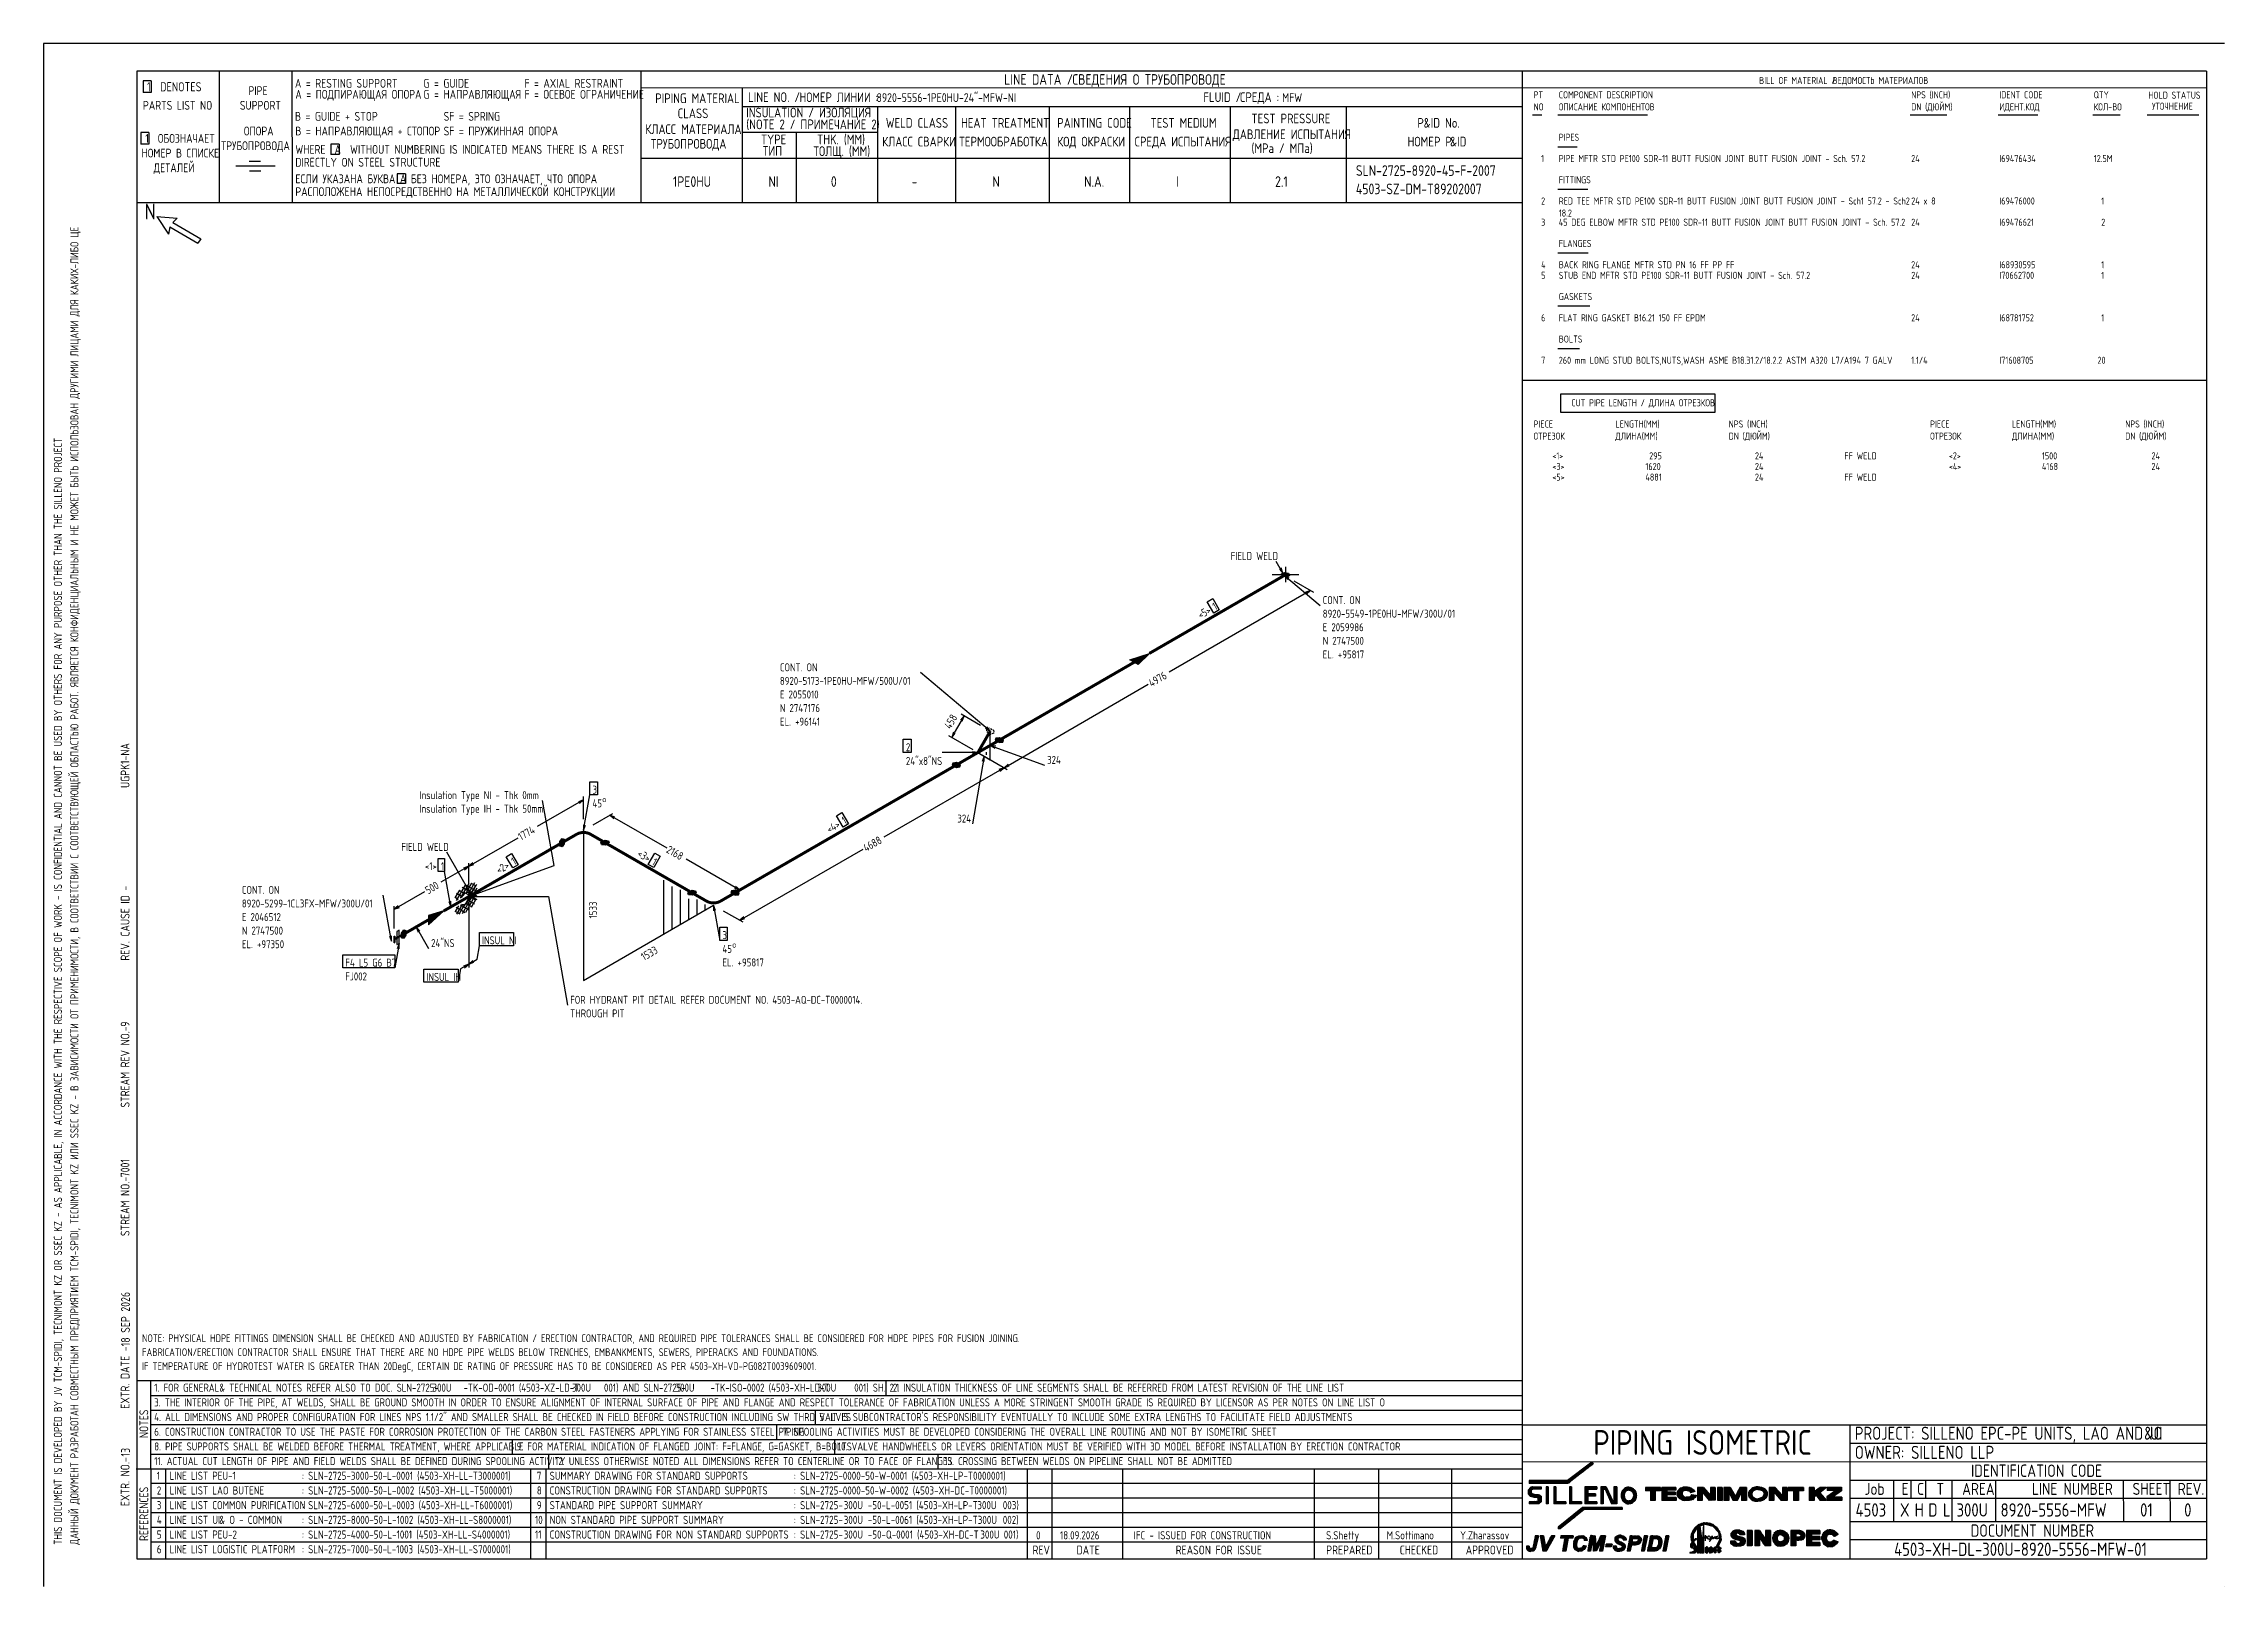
# Model space of a CAD drawing. Extents: x -1005 to 594, y -998 to 420.
# Drawn here: x 0 to 594, y 0 to 420 of the extents above; entities outside this region: 2.
import ezdxf

# ---------------------------------------------------------------- set-up
doc = ezdxf.new("R2010")
doc.units = 0
doc.linetypes.add('GT100', pattern=[0.8, 0.533333, -0.266667])
doc.styles.add('TTFN17', font='GOST type A')

msp = doc.modelspace()

# ---------------------------------------------------------------- texts
at = {"layer": 'GT_1', "style": 'TTFN17'}
for s, height, p in [('A = RESTING SUPPORT', 2.40625, (68.461, 408)), ('G = GUIDE', 2.4062, (103.461, 408)), ('F = AXIAL RESTRAINT', 2.40625, (130.961, 408)), ('LINE DATA /', 2.8875, (261.633, 408.8)), ('СВЕДЕНИЯ О ТРУБОПРОВОДЕ', 2.8875, (280.233, 408.8)), ('BILL OF MATERIAL /', 1.925, (467.289, 409)), ('ВЕДОМОСТЬ МАТЕРИАЛОВ', 1.925, (487.289, 409)), ('PARTS LIST NO', 2.40625, (27.061, 402)), (' 1  DENOTES', 2.5025, (26.875, 407)), ('SUPPORT', 2.4062, (53.461, 402)), (' PIPE', 2.4062, (54.561, 406)), ('A = ПОДПИРАЮЩАЯ ОПОРА', 2.40625, (68.561, 405)), ('G = НАПРАВЛЯЮЩАЯ', 2.40625, (103.461, 405)), ('F = ОСЕВОЕ ОГРАНИЧЕНИЕ', 2.40625, (130.961, 405)), ('PIPING MATERIAL', 2.64687, (166.597, 403.8)), ('LINE NO. /', 2.6469, (191.897, 404.1)), ('НОМЕР ЛИНИИ :', 2.59875, (205.89, 404.1)), ('8920-5556-1PE0HU-24"-MFW-NI', 2.40625, (226.861, 404.1)), ('FLUID /', 2.6469, (315.897, 404.1)), ('СРЕДА :', 2.6469, (325.897, 404.1)), ('MFW', 2.4062, (337.361, 404.1)), ('PT', 1.925, (405.846, 405.109)), ('COMPONENT DESCRIPTION', 1.925, (412.703, 405.109)), ('NPS (INCH)', 1.925, (508.703, 405.109)), ('DN (ДЮЙМ)', 1.925, (508.703, 401.822)), ('IDENT CODE', 1.925, (532.703, 405.109)), ('QTY', 1.925, (558.417, 405.109)), ('HOLD STATUS', 1.925, (573.289, 405)), ('УТОЧНЕНИЕ', 1.925, (574.289, 402)), ('B = GUIDE + STOP', 2.40625, (68.461, 399)), ('SF = SPRING', 2.40625, (108.961, 399)), ('КЛАСС МАТЕРИАЛА', 2.64687, (163.897, 395.4)), ('CLASS', 2.6469, (172.697, 399.7)), ('(NOTE 2 / ПРИМЕЧАНИЕ 2)', 2.64687, (191.397, 396.7)), ('INSULATION / ИЗОЛЯЦИЯ', 2.64687, (191.397, 399.9)), ('WELD CLASS', 2.6469, (229.397, 397.1)), ('HEAT TREATMENT', 2.64687, (249.897, 397.1)), ('PAINTING CODE', 2.64687, (276.097, 397.1)), ('TEST MEDIUM', 2.64687, (301.497, 397.1)), ('TEST PRESSURE', 2.64687, (328.997, 398.3)), ('P', 2.647, (374.197, 397.1)), ('&ID No.', 2.6469, (375.908, 397.1)), ('NO', 1.925, (405.846, 401.822)), ('ОПИСАНИЕ КОМПОНЕНТОВ', 1.925, (412.703, 401.822)), ('ИДЕНТ.КОД', 1.925, (532.703, 401.822)), ('КОЛ-ВО', 1.925, (558.417, 401.822)), (' 1  ОБОЗНАЧАЕТ', 2.40625, (26.461, 393)), ('ТРУБОПРОВОДА', 2.40625, (48.361, 391)), ('ОПОРА', 2.4062, (54.561, 395)), ('WHERE  A  WITHOUT NUMBERING IS INDICATED MEANS THERE IS A REST', 2.40625, (68.561, 390)), ('B = НАПРАВЛЯЮЩАЯ + СТОПОР', 2.40625, (68.561, 395)), ('SF = ПРУЖИННАЯ ОПОРА', 2.40625, (108.961, 395)), ('ТРУБОПРОВОДА', 2.64687, (165.397, 391.4)), ('TYPE', 2.6469, (195.397, 392.6)), ('ТИП', 2.6469, (195.897, 389.5)), ('ТОЛЩ. (ММ)', 2.6469, (209.697, 389.4)), ('THK. (MM)', 2.6469, (210.697, 392.6)), ('КЛАСС СВАРКИ', 2.64687, (228.397, 392)), ('ТЕРМООБРАБОТКА', 2.64687, (249.397, 392)), ('КОД ОКРАСКИ', 2.64687, (276.097, 392)), ('СРЕДА ИСПЫТАНИЯ', 2.64687, (297.197, 392)), ('ДАВЛЕНИЕ ИСПЫТАНИЯ', 2.64687, (323.897, 394)), ('(MPa / МПа)', 2.64687, (328.997, 390.2)), ('НОМЕР P', 2.6469, (371.497, 392)), ('&ID', 2.6469, (383.097, 392)), ('PIPES', 1.925, (412.703, 393.544)), ('НОМЕР В СПИСКЕ', 2.40625, (26.661, 389)), ('ДЕТАЛЕЙ', 2.4062, (29.961, 385)), ('DIRECTLY ON STEEL STRUCTURE', 2.40625, (68.561, 386.5)), ('SLN-2725-8920-45-F-2007', 2.8875, (357.433, 384)), ('  1', 1.925, (405.846, 387.762)), ('PIPE MFTR STD PE100 SDR-11 BUTT FUSION JOINT BUTT FUSION JOINT - Sch. 57.2', 1.925, (412.703, 387.762)), ('24', 1.925, (508.703, 387.762)), ('I69476434', 1.925, (532.703, 387.762)), ('12.5M', 1.925, (558.417, 387.762)), ('РАСПОЛОЖЕНА НЕПОСРЕДСТВЕННО НА МЕТАЛЛИЧЕСКОЙ КОНСТРУКЦИИ', 2.40625, (68.561, 378.5)), ('ЕСЛИ УКАЗАНА БУКВА A БЕЗ НОМЕРА, ЭТО ОЗНАЧАЕТ, ЧТО ОПОРА', 2.40625, (68.561, 382)), ('1PE0HU', 2.8875, (171.433, 381)), ('NI', 2.8875, (197.433, 381)), ('0', 2.888, (214.433, 381)), ('-', 2.888, (236.433, 381)), ('N', 2.888, (258.433, 381)), ('N.A.', 2.8875, (283.433, 381)), ('I', 2.888, (308.433, 381)), ('2.1', 2.8875, (335.433, 381)), ('4503-SZ-DM-T89202007', 2.8875, (357.433, 379)), ('FITTINGS', 1.925, (412.703, 381.98)), ('N', 4.331, (27.55, 372.1)), ('  2', 1.925, (405.846, 376.197)), ('18.2', 1.925, (412.703, 372.911)), ('RED TEE MFTR STD PE100 SDR-11 BUTT FUSION JOINT BUTT FUSION JOINT - Sch1 57.2 - Sch2', 1.925, (412.703, 376.197)), ('24 x 8', 1.925, (508.703, 376.197)), ('I69476000', 1.925, (532.703, 376.197)), ('  1', 1.925, (558.417, 376.197)), ('  3', 1.925, (405.846, 370.415)), ('45 DEG ELBOW MFTR STD PE100 SDR-11 BUTT FUSION JOINT BUTT FUSION JOINT - Sch. 57.2', 1.925, (412.703, 370.415)), ('24', 1.925, (508.703, 370.415)), ('I69476621', 1.925, (532.703, 370.415)), ('  2', 1.925, (558.417, 370.415)), ('FLANGES', 1.925, (412.703, 364.633)), ('  4', 1.925, (405.846, 358.85)), ('  5', 1.925, (405.846, 355.959)), ('STUB END MFTR STD PE100 SDR-11 BUTT FUSION JOINT - Sch. 57.2', 1.925, (412.703, 355.959)), ('BACK RING FLANGE MFTR STD PN 16 FF PP FF', 1.925, (412.703, 358.85)), ('24', 1.925, (508.703, 358.85)), ('24', 1.925, (508.703, 355.959)), ('I68930595', 1.925, (532.703, 358.85)), ('I70662700', 1.925, (532.703, 355.959)), ('  1', 1.925, (558.417, 358.85)), ('  1', 1.925, (558.417, 355.959)), ('GASKETS', 1.925, (412.703, 350.177)), ('  6', 1.925, (405.846, 344.395)), ('FLAT RING GASKET B16.21 150 FF EPDM', 1.925, (412.703, 344.395)), ('24', 1.925, (508.703, 344.395)), ('I68781752', 1.925, (532.703, 344.395)), ('  1', 1.925, (558.417, 344.395)), ('BOLTS', 1.925, (412.703, 338.612)), ('  7', 1.925, (405.846, 332.83)), ('260 mm LONG STUD BOLTS,NUTS,WASH ASME B18.31.2/18.2.2 ASTM A320 L7/A194 7 GALV', 1.925, (412.703, 332.83)), ('1.1/4', 1.925, (508.703, 332.83)), ('I71608705', 1.925, (532.703, 332.83)), (' 20', 1.925, (558.417, 332.83)), ('CUT PIPE LENGTH / ДЛИНА ОТРЕЗКОВ', 1.925, (416.132, 321.265)), ('PIECE', 1.925, (405.846, 315.483)), ('LENGTH(MM)', 1.925, (428.132, 315.483)), ('NPS (INCH)', 1.925, (458.989, 315.483)), ('PIECE', 1.925, (513.846, 315.483)), ('LENGTH(MM)', 1.925, (536.132, 315.483)), ('NPS (INCH)', 1.925, (566.989, 315.483)), ('ОТРЕЗОК', 1.925, (405.846, 312.196)), ('ДЛИНА(MM)', 1.925, (428.132, 312.196)), ('DN (ДЮЙМ)', 1.925, (458.989, 312.196)), ('ОТРЕЗОК', 1.925, (513.846, 312.196)), ('ДЛИНА(MM)', 1.925, (536.132, 312.196)), ('DN (ДЮЙМ)', 1.925, (566.989, 312.196)), ('     <1>', 1.925, (405.846, 306.81)), ('     <3>', 1.925, (405.846, 303.918)), ('     <5>', 1.925, (405.846, 301.027)), ('        1620', 1.925, (428.132, 303.918)), ('        4881', 1.925, (428.132, 301.027)), ('         295', 1.925, (428.132, 306.81)), ('       24', 1.925, (458.989, 306.81)), ('       24', 1.925, (458.989, 303.918)), ('       24', 1.925, (458.989, 301.027)), ('    FF WELD', 1.925, (486.417, 306.81)), ('    FF WELD', 1.925, (486.417, 301.027)), ('     <2>', 1.925, (513.846, 306.81)), ('     <4>', 1.925, (513.846, 303.918)), ('        1500', 1.925, (536.132, 306.81)), ('        4168', 1.925, (536.132, 303.918)), ('       24', 1.925, (566.989, 306.81)), ('       24', 1.925, (566.989, 303.918)), ('FIELD WELD', 2.1656, (323.357, 279.425)), ('CONT. ON', 2.1656, (348.4, 267.425)), ('8920-5549-1PE0HU-MFW/300U/01', 2.16562, (348.4, 263.728)), ('E 2059986', 2.1656, (348.4, 260.03)), ('N 2747500', 2.1656, (348.4, 256.333)), ('CONT. ON', 2.1656, (200.546, 249.125)), ('EL. +95817', 2.1656, (348.4, 252.635)), ('8920-5173-1PE0HU-MFW/500U/01', 2.16562, (200.546, 245.428)), ('E 2055010', 2.1656, (200.546, 241.73)), ('N 2747176', 2.1656, (200.546, 238.033)), ('EL. +96141', 2.1656, (200.546, 234.335)), ('2', 2.166, (234.874, 227.375)), ('24"x8"NS', 2.1656, (234.874, 223.625)), ('324', 2.1656, (273.325, 223.925)), ('Insulation Type NI - Thk 0mm', 2.16562, (102.392, 214.325)), ('3', 2.166, (149.5, 215.825)), ('45', 2.1656, (149.5, 212.075)), ('o', 1.624, (152.145, 213.481)), ('Insulation Type IH - Thk 50mm.', 2.16562, (102.392, 210.628)), ('324', 2.1656, (248.879, 207.95)), ('FIELD WELD', 2.1656, (97.457, 200.225)), ('<1>', 2.1656, (103.858, 194.975)), ('1', 2.166, (108.216, 194.975)), ('CONT. ON', 2.1656, (53.989, 188.525)), ('8920-5299-1CL3FX-MFW/300U/01', 2.16562, (53.989, 184.828)), ('E 2046512', 2.1656, (53.989, 181.13)), ('N 2747500', 2.1656, (53.989, 177.433)), ('3', 2.166, (184.9, 176.225)), ('EL. +97350', 2.1656, (53.989, 173.735)), ('24"NS', 2.1656, (105.55, 174.05)), ('INSUL NI', 2.1656, (119.425, 174.8)), ('45', 2.1656, (184.9, 172.475)), ('o', 1.624, (187.545, 173.881)), ('F4 L5 G6 B7', 2.16562, (82.193, 168.725)), ('FJ002', 2.1656, (82.193, 164.975)), ('INSUL IH', 2.1656, (104.269, 164.825)), ('EL. +95817', 2.1656, (184.9, 168.778)), ('FOR HYDRANT PIT DETAIL REFER DOCUMENT NO. 4503-AQ-DC-T0000014.', 2.16562, (143.425, 158.6)), ('THROUGH PIT', 2.16562, (143.425, 154.903)), ('NOTE: PHYSICAL HDPE FITTINGS DIMENSION SHALL BE CHECKED AND ADJUSTED BY FABRICATION / ERECTION CONTRACTOR, AND REQUIRED PIPE TOLERANCES SHALL BE CONSIDERED FOR HDPE PIPES FOR FUSION JOINING.', 2.1175, (26.818, 66.5)), ('FABRICATION/ERECTION CONTRACTOR SHALL ENSURE THAT THERE ARE NO HDPE PIPE WELDS BELOW TRENCHES, EMBANKMENTS, SEWERS, PIPERACKS AND FOUNDATIONS.', 2.1175, (26.818, 62.7)), ('IF TEMPERATURE OF HYDROTEST WATER IS GREATER THAN 20DegC, CERTAIN DE RATING OF PRESSURE HAS TO BE CONSIDERED AS PER 4503-XH-VD-PG082T0039609001.', 2.1175, (26.818, 58.9)), ('1. FOR GENERAL', 2.18487, (30.128, 53)), ('& TECHNICAL NOTES REFER ALSO TO DOC. SLN-2725-      -TK-OD-0001 (4503-XZ-LD-T      001) AND SLN-2725-      -TK-ISO-0002 (4503-XH-LD-T      001) SH. 2.1', 2.18487, (47.868, 53)), ('300U', 2.1849, (105.928, 53)), ('300U', 2.1849, (143.928, 53)), ('300U', 2.1849, (172.128, 53)), ('300U', 2.1849, (210.728, 53)), ('2. INSULATION THICKNESS OF LINE SEGMENTS SHALL BE REFERRED FROM LATEST REVISION OF THE LINE LIST', 2.18487, (231.328, 53)), ('3. THE INTERIOR OF THE PIPE, AT WELDS, SHALL BE GROUND SMOOTH IN ORDER TO ENSURE ALIGNMENT OF INTERNAL SURFACE OF PIPE AND FLANGE AND RESPECT TOLERANCE OF FABRICATION UNLESS A MORE STRINGENT SMOOTH GRADE IS REQUIRED BY LICENSOR AS PER NOTES ON LINE LIST O', 2.18487, (30.128, 49)), ('4. ALL DIMENSIONS AND PROPER CONFIGURATION FOR LINES NPS 1.1/2" AND SMALLER SHALL BE CHECKED IN FIELD BEFORE CONSTRUCTION INCLUDING SW THRD VALVES', 2.18487, (30.128, 45)), ("5. IT IS SUBCONTRACTOR'S RESPONSIBILITY EVENTUALLY TO INCLUDE SOME EXTRA LENGTHS TO FACILITATE FIELD ADJUSTMENTS", 2.18487, (211.328, 45)), ('6. CONSTRUCTION CONTRACTOR TO USE THE PASTE FOR CORROSION PROTECTION OF THE CARBON STEEL FASTENERS APPLYING FOR STAINLESS STEEL PIPING', 2.18487, (30.128, 41)), ('7. SPOOLING ACTIVITIES MUST BE DEVELOPED CONSIDERING THE OVERALL LINE ROUTING AND NOT BY ISOMETRIC SHEET', 2.18487, (201.328, 41)), ('PIPING ISOMETRIC', 6.7375, (422.111, 35.8)), ('PROJECT: SILLENO EPC-PE UNITS, LAO AND UI', 3.56125, (493.334, 39.9)), ('&O', 3.5612, (572.125, 39.9)), ('8. PIPE SUPPORTS SHALL BE WELDED BEFORE THERMAL TREATMENT, WHERE APPLICABLE', 2.18487, (30.128, 37)), ('9. FOR MATERIAL INDICATION OF FLANGED JOINT: F=FLANGE, G=GASKET, B=BOLTS', 2.18487, (128.828, 37)), ('10. VALVE HANDWHEELS OR LEVERS ORIENTATION MUST BE VERIFIED WITH 3D MODEL BEFORE INSTALLATION BY ERECTION CONTRACTOR', 2.18487, (216.328, 37)), ('OWNER: SILLENO LLP', 3.56125, (493.334, 34.7)), ('11. ACTUAL CUT LENGTH OF PIPE AND FIELD WELDS SHALL BE DEFINED DURING SPOOLING ACTIVITY', 2.18487, (30.128, 33)), ('1', 2.214, (30.832, 29)), ('LINE LIST PEU-1', 2.21375, (34.332, 29)), (': SLN-2725-3000-50-L-0001 (4503-XH-LL-T3000001)', 2.21375, (70.332, 29)), ('7', 2.214, (134.332, 29)), ('SUMMARY DRAWING FOR STANDARD SUPPORTS', 2.21375, (137.832, 29)), ('12. UNLESS OTHERWISE NOTED ALL DIMENSIONS REFER TO CENTERLINE OR TO FACE OF FLANGES', 2.18487, (139.328, 33)), (': SLN-2725-0000-50-W-0001 (4503-XH-LP-T0000001)', 2.21375, (204.332, 29)), ('13. CROSSING BETWEEN WELDS ON PIPELINE SHALL NOT BE ADMITTED', 2.18487, (245.328, 33)), ('IDENTIFICATION CODE', 3.36875, (525.005, 29.8)), ('2', 2.214, (30.832, 25)), ('LINE LIST LAO BUTENE', 2.21375, (34.332, 25)), (': SLN-2725-5000-50-L-0002 (4503-XH-LL-T5000001)', 2.21375, (70.332, 25)), ('8', 2.214, (134.332, 25)), ('CONSTRUCTION DRAWING FOR STANDARD SUPPORTS', 2.21375, (137.832, 25)), (': SLN-2725-0000-50-W-0002 (4503-XH-DC-T0000001)', 2.21375, (204.332, 25)), ('Job', 3.2725, (495.991, 24.9)), ('E', 3.272, (506.091, 24.9)), ('C', 3.272, (510.291, 24.9)), ('T', 3.272, (515.591, 24.9)), ('AREA', 3.2725, (522.591, 24.9)), ('LINE NUMBER', 3.2725, (541.591, 24.9)), ('SHEET', 3.2725, (568.991, 24.9)), ('REV.', 3.2725, (581.291, 24.9)), ('3', 2.214, (30.832, 21)), ('4', 2.214, (30.832, 17)), ('LINE LIST COMMON PURIFICATION', 2.21375, (34.332, 21)), ('LINE LIST UI', 2.21375, (34.332, 17)), ('& O - COMMON', 2.21375, (47.849, 17)), (': SLN-2725-6000-50-L-0003 (4503-XH-LL-T6000001)', 2.21375, (70.332, 21)), (': SLN-2725-8000-50-L-1002 (4503-XH-LL-S8000001)', 2.21375, (70.332, 17)), ('10', 2.2138, (133.832, 17)), ('9', 2.214, (134.332, 21)), ('STANDARD PIPE SUPPORT SUMMARY', 2.21375, (137.832, 21)), ('NON STANDARD PIPE SUPPORT SUMMARY', 2.21375, (137.832, 17)), (': SLN-2725-      -50-L-0051 (4503-XH-LP-T      003)', 2.21375, (204.332, 21)), (': SLN-2725-      -50-L-0061 (4503-XH-LP-T      002)', 2.21375, (204.332, 17)), ('300U', 2.2138, (217.932, 21)), ('300U', 2.2138, (217.932, 17)), ('300U', 2.2138, (254.332, 21)), ('300U', 2.2138, (254.432, 17)), ('4503', 3.6094, (493.541, 19)), ('X', 3.609, (505.641, 19)), ('H', 3.609, (509.641, 19)), ('D', 3.609, (513.341, 19)), ('L', 3.609, (517.341, 19)), ('300U', 3.6094, (521.041, 19)), ('8920-5556-MFW', 3.60937, (533.041, 19)), ('01', 3.6094, (571.041, 19)), ('0', 3.609, (583.041, 19)), ('5', 2.214, (30.832, 13)), ('LINE LIST PEU-2', 2.21375, (34.332, 13)), (': SLN-2725-4000-50-L-1001 (4503-XH-LL-S4000001)', 2.21375, (70.332, 13)), ('11', 2.2138, (133.832, 13)), ('CONSTRUCTION DRAWING FOR NON STANDARD SUPPORTS', 2.21375, (137.832, 13)), (': SLN-2725-      -50-Q-0001 (4503-XH-DC-T      001)', 2.21375, (204.332, 13)), ('300U', 2.2138, (217.932, 13)), ('300U', 2.2138, (255.132, 13)), ('0', 2.214, (270.332, 12.8)), ('18.09.2026', 2.2138, (276.832, 12.8)), ('IFC - ISSUED FOR CONSTRUCTION', 2.21375, (296.932, 12.8)), ('S.Shetty', 2.2138, (349.332, 12.8)), ('M.Sottimano', 2.21375, (365.832, 12.8)), ('Y.Zharassov', 2.21375, (385.832, 12.8)), ('4503-XH-DL-', 3.60937, (504.041, 8.3)), ('DOCUMENT NUMBER', 3.36875, (524.905, 13.5)), ('300U-8920-5556-MFW-01', 3.60937, (528.041, 8.3)), ('6', 2.214, (30.832, 9)), ('LINE LIST LOGISTIC PLATFORM', 2.21375, (34.332, 9)), (': SLN-2725-7000-50-L-1003 (4503-XH-LL-S7000001)', 2.21375, (70.332, 9)), ('REV', 2.4062, (269.361, 8.7)), ('DATE', 2.4062, (281.361, 8.7)), ('REASON FOR ISSUE', 2.40625, (308.361, 8.7)), ('PREPARED', 2.4062, (349.361, 8.7)), ('CHECKED', 2.4062, (369.361, 8.7)), ('APPROVED', 2.4062, (387.361, 8.7)), ('N', 4.812, (-1005.58, -997.9)), ('N', 4.812, (-1005.38, -997.9))]:
    msp.add_text(s, height=height, dxfattribs=at).set_placement(p)
for s, height, rotation, p in [('ДАННЫЙ ДОКУМЕНТ РАЗРАБОТАН СОВМЕСТНЫМ ПРЕДПРИЯТИЕМ TCM-SPIDI, TECNIMONT KZ ИЛИ SSEC KZ - В ЗАВИСИМОСТИ ОТ ПРИМЕНИМОСТИ, В СООТВЕТСТВИИ С СООТВЕТСТВУЮЩЕЙ ОБЛАСТЬЮ РАБОТ. ЯВЛЯЕТСЯ КОНФИДЕНЦИАЛЬНЫМ И НЕ МОЖЕТ БЫТЬ ИСПОЛЬЗОВАН ДРУГИМИ ЛИЦАМИ ДЛЯ КАКИХ-ЛИБО ЦЕ', 2.21375, 90, (9.5, 11.332)), ('THIS DOCUMENT IS DEVELOPED BY JV TCM-SPIDI, TECNIMONT KZ OR SSEC KZ - AS APPLICABLE, IN ACCORDANCE WITH THE RESPECTIVE SCOPE OF WORK - IS CONFIDENTIAL AND CANNOT BE USED BY OTHERS FOR ANY PURPOSE OTHER THAN THE SILLENO PROJECT', 2.21375, 90, (5, 11.332)), ('1', 2.166, 30, (319.162, 265.636)), ('<5>', 2.1656, 30, (315.118, 263.301)), ('4976', 2.1656, 30, (301.776, 244.776)), ('458', 2.1656, 60, (247.055, 233.222)), ('UGPK1-NA', 2.4062, 90, (23.4, 217.361)), ('1', 2.166, 30, (218.196, 207.363)), ('1774', 2.1656, 30, (130.058, 202.967)), ('<4>', 2.1656, 30, (214.018, 204.951)), ('4688', 2.1656, 30, (224.039, 199.888)), ('<2>', 2.1656, 30, (124.018, 193.851)), ('1', 2.166, 30, (128.196, 196.263)), ('<3>', 2.1656, -30, (161.443, 198.873)), ('1', 2.166, -30, (165.487, 196.538)), ('2168', 2.1656, -30, (169.415, 199.922)), ('REV. CAUSE ID -', 2.40625, 90, (23.4, 170.361)), ('500', 2.1656, 30, (104.73, 188.352)), ('1533', 2.1656, 90, (150.718, 181.843)), ('1533', 2.1656, 30, (163.537, 170.254)), ('STREAM REV NO.-', 2.40625, 90, (23.4, 130.361)), ('9', 2.406, 90, (23.4, 152.361)), ('7001', 2.4062, 90, (23.4, 111.361)), ('STREAM NO.-', 2.40625, 90, (23.4, 95.361)), ('18 SEP 2026', 2.40625, 90, (23.5, 65.361)), ('EXTR. DATE -', 2.40625, 90, (23.4, 48.361)), ('NOTES', 2.4062, 90, (28.5, 40.361)), ('13', 2.4062, 90, (23.5, 35.361)), ('EXTR. NO.-', 2.4062, 90, (23.4, 21.861)), ('REFERENCES', 2.4062, 90, (28.5, 12.361))]:
    msp.add_text(s, height=height, rotation=rotation, dxfattribs=at).set_placement(p)

# ---------------------------------------------------------------- linework, layer by layer
at = {"layer": 'GT_1', "flags": 128}
for points in [[(0, 420), (0, 0)], [(594, 420), (0, 420)], [(589.1, 412.5), (25.4, 412.5)], [(25.4, 412.5), (25.4, 7.5)], [(29.3, 409.9), (27.1, 409.9)], [(27.1, 409.9), (27.1, 406.7)], [(29.3, 409.9), (29.3, 406.7)], [(47.8, 412.5), (47.8, 376.7)], [(67.6, 412.5), (67.7, 376.7)], [(162.7, 412.5), (162.7, 376.7)], [(402.7, 412.5), (402.7, 7.5)], [(589.1, 412.5), (589.1, 7.5)], [(29.3, 406.7), (27.1, 406.7)], [(589.1, 408), (162.7, 407.9)], [(190.3, 407.8), (190.3, 376.7)], [(190.3, 402.9), (402.7, 402.9)], [(227.1, 402.9), (227.1, 376.7)], [(248.4, 402.9), (248.4, 376.8)], [(273.9, 402.9), (273.9, 376.7)], [(295.8, 402.9), (295.8, 376.7)], [(323.2, 402.9), (323.2, 376.7)], [(354.8, 402.9), (354.8, 376.8)], [(408.046, 400.531), (405.557, 400.531)], [(436.894, 400.531), (412.414, 400.531)], [(518.373, 400.531), (508.414, 400.531)], [(543.202, 400.531), (532.414, 400.531)], [(565.597, 400.531), (558.129, 400.531)], [(587, 400.5), (573, 400.5)], [(28.7, 395.8), (26.5, 395.8)], [(26.5, 395.8), (26.5, 392.6)], [(28.7, 392.6), (26.5, 392.6)], [(28.7, 395.8), (28.7, 392.6)], [(80.5, 392.6), (78.2, 392.6)], [(78.2, 392.6), (78.2, 389.8)], [(80.5, 392.6), (80.5, 389.8)], [(227.1, 395.8), (190.3, 395.8)], [(205, 395.8), (205, 376.7)], [(63.1, 386.6), (52.4, 386.6)], [(59.1, 387.9), (56, 387.9)], [(80.5, 389.8), (78.2, 389.8)], [(230.2, 388.7), (162.7, 388.7)], [(402.7, 388.7), (226.9, 388.7)], [(417.669, 391.854), (412.414, 391.854)], [(59.2, 385.3), (56.1, 385.3)], [(98.6, 384.6), (96.3, 384.6)], [(96.3, 384.6), (96.3, 381.9)], [(98.6, 381.9), (96.3, 381.9)], [(98.6, 384.6), (98.6, 381.9)], [(420.573, 380.289), (412.414, 380.289)], [(402.7, 376.7), (25.4, 376.7)], [(30.8, 372.9), (34, 368.1)], [(30.8, 372.9), (36.4, 372.5)], [(34.4, 370.1), (34, 368.1)], [(34.4, 370.1), (42, 365.7)], [(36.4, 372.5), (35.2, 371.3)], [(35.2, 371.3), (42.8, 366.9)], [(42.8, 366.9), (42, 365.7)], [(420.713, 362.942), (412.414, 362.942)], [(421.128, 348.486), (412.414, 348.486)], [(418.36, 336.922), (412.414, 336.922)], [(402.7, 328.408), (589, 328.408)], [(413.271, 324.622), (455.204, 324.622), (455.204, 319.575), (413.271, 319.575), (413.271, 324.622)], [(334.65, 275.45), (341.925, 275.45)], [(337.575, 275.825), (335.7, 279.05)], [(336.6, 276.95), (337.575, 275.825), (337.05, 277.25)], [(337.2, 275.675), (337.95, 276.05), (339.075, 275.825), (339.375, 275.225), (338.7, 274.775), (337.575, 275), (337.2, 275.675)], [(337.242, 275.6), (339.188, 275.6)], [(337.353, 275.4), (339.288, 275.4)], [(337.45, 275.8), (339.088, 275.8)], [(337.464, 275.2), (339.337, 275.2)], [(337.575, 275), (339.037, 275)], [(339.225, 274.475), (337.95, 275.225), (338.925, 274.1)], [(337.95, 275.225), (347.7, 267.05)], [(338.325, 273.35), (338.325, 277.55)], [(340.575, 273.725), (345.9, 270.65)], [(345.075, 271.1), (306.6, 248.9)], [(316.95, 268.025), (318.45, 268.925), (320.175, 265.85), (318.75, 264.95), (316.95, 268.025)], [(343.95, 270.125), (345.075, 271.1), (343.65, 270.575)], [(297.075, 251.6), (295.875, 252.275), (301.2, 254), (298.125, 251), (296.025, 252.2), (300.825, 253.775), (298.05, 251.075), (296.175, 252.125), (300.375, 253.55), (297.9, 251.15), (296.325, 252.05), (300, 253.25), (297.75, 251.225), (296.475, 251.9), (299.625, 253.1), (297.6, 251.3), (296.625, 251.825), (299.175, 252.8), (297.45, 251.375), (296.775, 251.75), (298.875, 252.65), (297.3, 251.45), (296.925, 251.675), (298.425, 252.35), (297.15, 251.525), (297.075, 251.6), (301.2, 254)], [(257.85, 232.85), (238.875, 248.75)], [(261.6, 222.875), (300.9, 245.6)], [(247.875, 232.55), (247.35, 231.125), (248.325, 232.25)], [(247.35, 231.125), (248.025, 232.325)], [(250.725, 236.975), (248.025, 232.325)], [(250.2, 235.55), (250.725, 236.975), (249.75, 235.85)], [(255.225, 234.35), (249.9, 237.425)], [(256.575, 233.6), (257.85, 232.85), (256.875, 233.975)], [(257.85, 225.05), (257.85, 232.85)], [(234.15, 230.6), (236.325, 230.6), (236.325, 227), (234.15, 227), (234.15, 230.6)], [(254.475, 227), (244.725, 227)], [(253.2, 227.75), (246.525, 231.575)], [(252.975, 226.775), (254.475, 227), (252.975, 227.225)], [(256.2, 226.025), (252.975, 207.575)], [(254.475, 227), (257.85, 225.05)], [(256.2, 224.525), (256.2, 226.025), (255.675, 224.6)], [(255.75, 226.25), (262.425, 222.425)], [(255.75, 226.25), (262.425, 222.425)], [(256.725, 227.15), (256.725, 226.4)], [(259.35, 228.725), (257.85, 228.95), (259.125, 228.2)], [(257.85, 228.95), (272.625, 223.55)], [(260.325, 231.05), (259.35, 230.9), (259.2, 230.375), (260.325, 229.7), (261.3, 229.85), (261.45, 230.375), (260.325, 231.05)], [(259.207, 230.4), (261.408, 230.4)], [(259.264, 230.6), (261.075, 230.6)], [(259.321, 230.8), (260.742, 230.8)], [(259.492, 230.2), (261.4, 230.2)], [(259.825, 230), (261.343, 230)], [(260.158, 229.8), (260.975, 229.8)], [(261.6, 222.875), (228.9, 203.975)], [(248.625, 224.3), (247.65, 224.15), (247.5, 223.625), (248.625, 222.95), (249.6, 223.1), (249.75, 223.625), (248.625, 224.3)], [(247.542, 223.6), (249.743, 223.6)], [(247.55, 223.8), (249.458, 223.8)], [(247.607, 224), (249.125, 224)], [(247.875, 223.4), (249.686, 223.4)], [(247.975, 224.2), (248.792, 224.2)], [(248.208, 223.2), (249.629, 223.2)], [(260.475, 221.9), (261.6, 222.875), (260.175, 222.35)], [(262.725, 223.85), (261.6, 222.875), (263.025, 223.4)], [(115.8, 187.775), (139.05, 196.25), (135.9, 213.95)], [(147.075, 214.1), (134.475, 206.825)], [(145.95, 213.125), (147.075, 214.1), (145.65, 213.575)], [(147.075, 205.85), (148.8, 215.45)], [(147.075, 208.85), (147.075, 215)], [(148.8, 219.05), (150.825, 219.05), (150.825, 215.45), (148.8, 215.45), (148.8, 219.05)], [(149.7, 207.35), (155.025, 210.425)], [(155.625, 209.45), (154.2, 209.975), (155.325, 209)], [(154.2, 209.975), (169.725, 201.05)], [(216, 209.75), (217.425, 210.65), (219.225, 207.575), (217.8, 206.675), (216, 209.75)], [(115.8, 196.025), (129.225, 203.75)], [(141.825, 202.175), (141.225, 201.35), (140.625, 201.5), (140.625, 202.775), (141.225, 203.6), (141.825, 203.45), (141.825, 202.175)], [(140.625, 202.6), (141.825, 202.6)], [(140.625, 202.4), (141.825, 202.4)], [(140.625, 202.2), (141.825, 202.2)], [(140.625, 202), (141.698, 202)], [(140.643, 202.8), (141.825, 202.8)], [(140.789, 203), (141.825, 203)], [(140.934, 203.2), (141.825, 203.2)], [(141.08, 203.4), (141.825, 203.4)], [(147.075, 207.35), (147.075, 205.85), (147.6, 207.275)], [(147.075, 205.85), (147.075, 164.975)], [(152.925, 201.8), (151.95, 201.95), (151.8, 202.475), (152.925, 203.15), (153.9, 203), (154.05, 202.475), (152.925, 201.8)], [(151.821, 202.4), (153.925, 202.4)], [(151.879, 202.2), (153.592, 202.2)], [(151.936, 202), (153.258, 202)], [(152.008, 202.6), (154.014, 202.6)], [(152.342, 202.8), (153.957, 202.8)], [(152.675, 203), (153.9, 203)], [(107.475, 198.125), (109.2, 198.125), (109.2, 194.6), (107.475, 194.6), (107.475, 198.125)], [(115.8, 196.025), (108.225, 191.675)], [(116.175, 188.825), (109.8, 199.85)], [(114.675, 195.05), (115.8, 196.025), (114.375, 195.5)], [(116.925, 197), (115.8, 196.025), (117.225, 196.55)], [(115.8, 190.775), (115.8, 196.925)], [(115.8, 190.775), (115.8, 196.925)], [(126, 198.65), (127.425, 199.55), (129.225, 196.475), (127.8, 195.575), (126, 198.65)], [(140.625, 201.8), (141.552, 201.8)], [(140.625, 201.6), (141.407, 201.6)], [(166.5, 199.625), (167.925, 198.8), (166.2, 195.725), (164.7, 196.55), (166.5, 199.625)], [(189.6, 189.575), (174.975, 197.975)], [(189.6, 181.325), (223.2, 200.675)], [(110.925, 185), (109.2, 194.6)], [(114.825, 190.925), (112.35, 186.725)], [(115.8, 191.375), (113.475, 187.325)], [(114, 190.325), (117.975, 188)], [(117.975, 190.1), (114, 183.125)], [(114.375, 184.85), (117.975, 191.15)], [(114.9, 191), (118.125, 189.2)], [(116.55, 191.45), (115.05, 188.825)], [(115.2, 189.95), (116.175, 188.825), (115.65, 190.25)], [(117.375, 191.525), (115.8, 188.825)], [(117.6, 190.775), (116.175, 188.3)], [(116.475, 191.45), (117.75, 190.7)], [(168.975, 177.65), (168.975, 192.275)], [(171.225, 178.925), (171.225, 190.55)], [(188.175, 190.1), (189.6, 189.575), (188.475, 190.55)], [(94.725, 175.625), (92.475, 188.15)], [(95.475, 184.325), (103.875, 189.2)], [(96.6, 185.3), (95.475, 184.325), (96.9, 184.85)], [(95.475, 179.075), (95.475, 185.225)], [(110.4, 186.425), (110.925, 185), (110.925, 186.5)], [(113.25, 189.575), (112.05, 187.475)], [(112.125, 187.625), (112.95, 187.025)], [(113.025, 185.3), (112.125, 183.725)], [(112.35, 184.925), (114.825, 183.5)], [(112.425, 188.675), (114, 187.775)], [(114, 185.675), (112.425, 182.975)], [(113.175, 189.5), (114.675, 188.6)], [(114.6, 185.6), (113.175, 183.125)], [(113.475, 185.525), (115.8, 184.175)], [(113.85, 185.75), (113.85, 185.75), (114.15, 185.6), (114.525, 185.6), (114.9, 185.825), (115.275, 186.125), (115.575, 186.5), (115.95, 187.025), (116.1, 187.55), (116.175, 188), (116.1, 188.45), (115.95, 188.75), (115.575, 188.9), (115.275, 188.9), (114.9, 188.75), (114.525, 188.525), (114.15, 188.075), (113.775, 187.55)], [(114.375, 189.05), (117.975, 186.95)], [(118.125, 189.125), (114.9, 183.5)], [(115.05, 185.825), (116.55, 185.075)], [(115.8, 186.95), (116.55, 187.325), (116.925, 188.375), (116.55, 189.05), (115.8, 188.6), (115.425, 187.55), (115.8, 186.95)], [(115.443, 187.6), (116.648, 187.6)], [(115.514, 187.8), (116.72, 187.8)], [(115.519, 187.4), (116.577, 187.4)], [(115.586, 188), (116.791, 188)], [(115.644, 187.2), (116.3, 187.2)], [(115.657, 188.2), (116.862, 188.2)], [(115.729, 188.4), (116.911, 188.4)], [(115.8, 188.6), (116.8, 188.6)], [(117.075, 188.525), (115.8, 187.775), (117.3, 188)], [(117.3, 188), (115.8, 187.775), (117.3, 187.55)], [(115.8, 187.775), (137.55, 187.775), (142.725, 158.225)], [(115.8, 186.725), (117.375, 185.825)], [(115.8, 186.275), (115.8, 168.5)], [(115.8, 186.275), (115.8, 168.5)], [(116.133, 188.8), (116.689, 188.8)], [(116.175, 187.85), (117.6, 186.875)], [(117.75, 187.1), (116.475, 184.85)], [(147.075, 164.975), (182.475, 185.45)], [(173.475, 180.275), (173.475, 189.65)], [(176.625, 188.15), (175.65, 188.3), (175.5, 188.825), (176.625, 189.5), (177.6, 189.35), (177.75, 188.825), (176.625, 188.15)], [(175.507, 188.8), (177.708, 188.8)], [(175.564, 188.6), (177.375, 188.6)], [(175.621, 188.4), (177.042, 188.4)], [(175.725, 181.55), (175.725, 187.175)], [(175.792, 189), (177.7, 189)], [(176.125, 189.2), (177.643, 189.2)], [(176.458, 189.4), (177.275, 189.4)], [(177.975, 182.825), (177.975, 186.95)], [(180.225, 184.175), (180.225, 185.675)], [(183, 184.025), (182.475, 185.45), (182.475, 183.95)], [(182.475, 185.45), (184.2, 175.85)], [(185.1, 186.95), (190.425, 190.025)], [(188.325, 189.5), (187.35, 189.35), (187.2, 188.825), (188.325, 188.15), (189.3, 188.3), (189.45, 188.825), (188.325, 189.5)], [(187.242, 188.8), (189.443, 188.8)], [(187.25, 189), (189.158, 189)], [(187.307, 189.2), (188.825, 189.2)], [(187.575, 188.6), (189.386, 188.6)], [(187.675, 189.4), (188.492, 189.4)], [(187.908, 188.4), (189.329, 188.4)], [(96.225, 176.525), (96.225, 174.725), (96.825, 175.025), (96.825, 178.625), (96.225, 178.325), (96.225, 176.525)], [(98.7, 177.275), (98.1, 176.45), (97.5, 176.6), (97.5, 177.875), (98.1, 178.7), (98.7, 178.55), (98.7, 177.275)], [(97.882, 178.4), (98.7, 178.4)], [(102.45, 178.4), (101.475, 179.525), (102, 178.1)], [(101.475, 179.525), (104.85, 173.675)], [(104.85, 181.475), (104.85, 180.125), (108.975, 183.875), (104.85, 182.675), (104.85, 180.275), (108.6, 183.65), (104.85, 182.6), (104.85, 180.5), (108.15, 183.425), (104.85, 182.375), (104.85, 180.65), (107.775, 183.125), (104.85, 182.225), (104.85, 180.8), (107.4, 182.975), (104.85, 182.075), (104.85, 180.95), (106.95, 182.675), (104.85, 181.925), (104.85, 181.175), (106.65, 182.525), (104.85, 181.7), (104.85, 181.325), (106.2, 182.225), (104.85, 181.55), (104.85, 181.475), (108.975, 183.875)], [(112.05, 183.8), (113.325, 183.05)], [(184.2, 179.45), (186.225, 179.45), (186.225, 175.85), (184.2, 175.85), (184.2, 179.45)], [(185.1, 183.95), (190.425, 180.875)], [(190.725, 182.3), (189.6, 181.325), (191.025, 181.85)], [(94.2, 177.05), (94.725, 175.625), (94.725, 177.125)], [(95.475, 176.3), (98.1, 177.8)], [(95.475, 176.075), (98.1, 177.575)], [(98.1, 177.425), (95.475, 175.925)], [(95.475, 175.175), (95.625, 175.25), (95.475, 176.975), (95.625, 177.05), (95.475, 175.175), (95.475, 176.975)], [(95.625, 177.05), (95.625, 175.25)], [(96.825, 175.025), (95.625, 168.35)], [(96.825, 173.525), (96.825, 175.025), (96.3, 173.6)], [(97.5, 177.8), (98.7, 177.8)], [(97.5, 177.6), (98.7, 177.6)], [(97.5, 177.4), (98.7, 177.4)], [(97.5, 177.2), (98.645, 177.2)], [(97.5, 177), (98.5, 177)], [(97.5, 176.8), (98.355, 176.8)], [(97.5, 176.6), (98.209, 176.6)], [(97.591, 178), (98.7, 178)], [(97.736, 178.2), (98.7, 178.2)], [(118.05, 170.75), (118.725, 174.425)], [(118.725, 178.025), (128.025, 178.025), (128.025, 174.425), (118.725, 174.425), (118.725, 178.025)], [(81.525, 171.95), (95.625, 171.95), (95.625, 168.35), (81.525, 168.35), (81.525, 171.95)], [(103.575, 168.05), (112.875, 168.05), (112.875, 164.45), (103.575, 164.45), (103.575, 168.05)], [(113.55, 168.125), (112.875, 164.45)], [(115.8, 169.4), (113.55, 168.125)], [(114.675, 168.425), (115.8, 169.4), (114.375, 168.875)], [(115.8, 169.4), (118.05, 170.75)], [(116.925, 170.375), (115.8, 169.4), (117.225, 169.925)], [(25.3, 56), (402.7, 56)], [(29.1, 56), (29.2, 7.5)], [(229.4, 56), (229.4, 52)], [(29.1, 52), (402.7, 52)], [(29.1, 48), (402.7, 48)], [(210.2, 48), (210.2, 44)], [(402.7, 44), (29.1, 44)], [(199.6, 44), (199.6, 40)], [(402.7, 44), (589.1, 44)], [(492, 44), (492, 7.5)], [(29.1, 36), (402.7, 36)], [(29.2, 40), (402.7, 40)], [(127.6, 40), (127.6, 36)], [(137.5, 36), (137.5, 32)], [(215.4, 40), (215.4, 36)], [(243.6, 36), (243.6, 32)], [(492, 39), (589.1, 39)], [(25.2, 32), (402.7, 32)], [(33.2, 32), (33.2, 7.6)], [(132.6, 32), (132.6, 7.6)], [(136.8, 32), (136.8, 7.6)], [(267.9, 32), (267.9, 7.5)], [(274.6, 32), (274.6, 7.5)], [(293.9, 32), (293.9, 7.5)], [(346.1, 32), (346.1, 7.5)], [(363.6, 32), (363.6, 7.5)], [(383.5, 32), (383.5, 7.5)], [(402.7, 34), (589.1, 33.9)], [(416.6, 30), (414.7, 28)], [(416.4, 29.8), (414.7, 28)], [(417.1, 30.3), (414.8, 28)], [(417, 30.2), (414.8, 28)], [(416.8, 30), (414.8, 28)], [(417.5, 30.6), (414.9, 28)], [(417.3, 30.5), (414.9, 28)], [(417.8, 30.8), (415, 28)], [(417.7, 30.8), (415, 28)], [(421.7, 33.8), (415.1, 28.8)], [(418.2, 31.1), (415.1, 28)], [(418.1, 31), (415.1, 28)], [(422.1, 33.4), (415.2, 28)], [(418.5, 31.4), (415.2, 28)], [(418.4, 31.3), (415.2, 28)], [(418.8, 31.5), (415.4, 28.1)], [(418.9, 31.6), (415.5, 28.3)], [(419.1, 31.8), (415.7, 28.5)], [(419.2, 31.9), (415.9, 28.6)], [(419.5, 32.1), (416.1, 28.8)], [(419.6, 32.2), (416.3, 28.9)], [(419.8, 32.3), (416.5, 29.1)], [(419.9, 32.4), (416.7, 29.2)], [(420.2, 32.6), (416.9, 29.4)], [(420.3, 32.7), (417, 29.5)], [(420.5, 32.9), (417.3, 29.7)], [(420.6, 33), (417.4, 29.8)], [(420.9, 33.1), (417.7, 30)], [(421, 33.2), (417.8, 30.1)], [(421.2, 33.4), (418.1, 30.3)], [(421.3, 33.5), (418.2, 30.4)], [(421.6, 33.7), (418.5, 30.6)], [(421.7, 33.8), (418.6, 30.7)], [(421.8, 33.8), (418.9, 30.9)], [(421.8, 33.8), (419, 31)], [(421.8, 33.7), (419.3, 31.2)], [(421.8, 33.7), (419.4, 31.3)], [(421.9, 33.7), (419.7, 31.5)], [(421.9, 33.7), (419.8, 31.6)], [(421.9, 33.7), (420, 31.8)], [(421.9, 33.6), (420.2, 31.9)], [(421.9, 33.6), (420.4, 32.1)], [(422, 33.6), (420.6, 32.2)], [(422, 33.6), (420.8, 32.4)], [(422, 33.5), (421, 32.5)], [(422, 33.5), (421.2, 32.7)], [(422, 33.5), (421.3, 32.8)], [(422.1, 33.5), (421.6, 33)], [(421.7, 33.8), (422.1, 33.4)], [(422.1, 33.5), (421.7, 33.1)], [(422.1, 33.4), (422, 33.3)], [(422.1, 33.4), (422.1, 33.4)], [(402.7, 24), (29.1, 24)], [(402.7, 28), (29.5, 28)], [(406.2, 27.1), (404.4, 25.4)], [(406.1, 27.1), (404.4, 25.5)], [(406, 27.1), (404.4, 25.5)], [(405.9, 27.1), (404.4, 25.6)], [(405.8, 27.1), (404.4, 25.7)], [(405.7, 27.1), (404.4, 25.8)], [(405.6, 27.1), (404.4, 25.9)], [(405.6, 27.1), (404.4, 26)], [(405.5, 27.1), (404.4, 26.1)], [(406.1, 27.1), (404.4, 25.4)], [(406, 27.1), (404.4, 25.5)], [(406, 27.1), (404.4, 25.6)], [(405.9, 27.1), (404.4, 25.7)], [(405.8, 27.1), (404.4, 25.7)], [(405.7, 27.1), (404.4, 25.8)], [(405.6, 27.1), (404.4, 25.9)], [(405.5, 27.1), (404.4, 26)], [(405.4, 27.1), (404.4, 26.1)], [(404.8, 26.7), (404.4, 26.1)], [(405.2, 26.1), (404.4, 25.3)], [(404.4, 26.1), (404.4, 25.2)], [(405.2, 26), (404.4, 25.2)], [(405.2, 26), (404.4, 25.3)], [(405.2, 26), (404.4, 25.2)], [(404.4, 25.2), (404.9, 24.6)], [(405.4, 27.1), (404.5, 26.2)], [(405.2, 25.9), (404.5, 25.1)], [(405.2, 25.9), (404.5, 25.1)], [(405.2, 25.8), (404.5, 25.1)], [(405.2, 25.8), (404.5, 25.1)], [(405.2, 25.7), (404.5, 25)], [(405.2, 25.7), (404.5, 25)], [(405.4, 28.8), (404.6, 28)], [(405.3, 28.8), (404.6, 28)], [(405.3, 28.8), (404.6, 28.1)], [(405.2, 28.8), (404.6, 28.2)], [(405.1, 28.8), (404.6, 28.3)], [(405, 28.8), (404.6, 28.4)], [(404.9, 28.8), (404.6, 28.4)], [(404.9, 28.8), (404.6, 28.5)], [(404.8, 28.8), (404.6, 28.6)], [(404.7, 28.8), (404.6, 28.7)], [(404.6, 28.8), (404.6, 28.8)], [(405.3, 28.8), (404.6, 28.1)], [(405.2, 28.8), (404.6, 28.2)], [(405.1, 28.8), (404.6, 28.3)], [(405, 28.8), (404.6, 28.4)], [(404.9, 28.8), (404.6, 28.5)], [(404.8, 28.8), (404.6, 28.6)], [(404.7, 28.8), (404.6, 28.6)], [(404.6, 28.8), (404.6, 28.7)], [(415.1, 28.8), (404.6, 28.8)], [(404.6, 28.8), (404.6, 28)], [(415.2, 28), (404.6, 28)], [(405.3, 27.1), (404.6, 26.3)], [(405.2, 25.6), (404.6, 24.9)], [(405.2, 25.6), (404.6, 25)], [(405.2, 25.6), (404.6, 25)], [(405.2, 25.5), (404.6, 24.9)], [(405.3, 25.5), (404.6, 24.9)], [(405.5, 28.8), (404.7, 28)], [(405.5, 28.8), (404.7, 28)], [(405.4, 28.8), (404.7, 28)], [(405.3, 27.1), (404.7, 26.5)], [(405.3, 27.1), (404.7, 26.5)], [(405.3, 25.5), (404.7, 24.9)], [(405.3, 25.5), (404.7, 24.8)], [(405.4, 25.4), (404.7, 24.8)], [(405.3, 25.4), (404.7, 24.8)], [(405.3, 25.4), (404.7, 24.8)], [(405.5, 28.8), (404.8, 28)], [(405.6, 28.8), (404.8, 28)], [(405.2, 27.1), (404.8, 26.7)], [(405.4, 25.4), (404.8, 24.7)], [(405.4, 25.4), (404.8, 24.8)], [(405.5, 25.3), (404.8, 24.6)], [(405.5, 25.3), (404.8, 24.7)], [(405.4, 25.3), (404.8, 24.7)], [(405.4, 25.3), (404.8, 24.7)], [(405.7, 28.8), (404.9, 28)], [(405.6, 28.8), (404.9, 28)], [(405.7, 28.8), (404.9, 28)], [(405.5, 25.2), (404.9, 24.6)], [(405.6, 25.2), (404.9, 24.6)], [(405.5, 25.2), (404.9, 24.6)], [(404.9, 24.6), (405.3, 24.5)], [(405.8, 28.8), (405, 28)], [(405.8, 28.8), (405, 28)], [(405.6, 25.2), (405, 24.6)], [(405.6, 25.2), (405, 24.6)], [(405.6, 25.1), (405, 24.6)], [(405.9, 28.8), (405.1, 28)], [(405.9, 28.8), (405.1, 28)], [(405.7, 25.1), (405.1, 24.5)], [(405.7, 25.1), (405.1, 24.5)], [(405.7, 25.1), (405.1, 24.5)], [(406, 28.8), (405.2, 28)], [(406, 28.8), (405.2, 28)], [(405.2, 27.1), (407.9, 27.1)], [(405.6, 26.5), (405.2, 26.1)], [(405.2, 26.1), (405.2, 25.5)], [(405.2, 25.5), (405.6, 25.2)], [(405.8, 25.1), (405.2, 24.5)], [(405.8, 25.1), (405.2, 24.5)], [(405.8, 25.1), (405.2, 24.5)], [(406.1, 28.8), (405.3, 28)], [(406, 28.8), (405.3, 28)], [(405.9, 25.1), (405.3, 24.5)], [(406, 25.1), (405.3, 24.5)], [(405.9, 25.1), (405.3, 24.5)], [(405.3, 24.5), (405.9, 24.3)], [(406.2, 28.8), (405.4, 28)], [(406.2, 28.8), (405.4, 28)], [(406.1, 28.8), (405.4, 28)], [(406.1, 25.1), (405.4, 24.4)], [(406, 25.1), (405.4, 24.4)], [(406, 25.1), (405.4, 24.4)], [(406.2, 28.8), (405.5, 28)], [(406.3, 28.8), (405.5, 28)], [(406.1, 25.1), (405.5, 24.4)], [(406.1, 25), (405.5, 24.4)], [(406.2, 25), (405.5, 24.4)], [(406.4, 28.8), (405.6, 28)], [(406.3, 28.8), (405.6, 28)], [(406.4, 28.8), (405.6, 28)], [(406.2, 27.1), (405.6, 26.5)], [(407.9, 26.5), (405.6, 26.5)], [(405.6, 25.2), (406.6, 25)], [(406.3, 25), (405.6, 24.4)], [(406.2, 25), (405.6, 24.4)], [(406.2, 25), (405.6, 24.4)], [(406.5, 28.8), (405.7, 28)], [(406.5, 28.8), (405.7, 28)], [(406.2, 27.1), (405.7, 26.5)], [(406.3, 27.1), (405.7, 26.5)], [(406.3, 25), (405.7, 24.4)], [(406.4, 25), (405.7, 24.3)], [(406.3, 25), (405.7, 24.4)], [(406.6, 28.8), (405.8, 28)], [(406.6, 28.8), (405.8, 28)], [(406.4, 27.1), (405.8, 26.5)], [(406.3, 27.1), (405.8, 26.5)], [(406.4, 27.1), (405.8, 26.5)], [(406.5, 25), (405.8, 24.3)], [(406.4, 25), (405.8, 24.3)], [(406.5, 25), (405.8, 24.3)], [(406.7, 28.8), (405.9, 28)], [(406.6, 28.8), (405.9, 28)], [(406.5, 27.1), (405.9, 26.5)], [(406.5, 27.1), (405.9, 26.5)], [(406.6, 25), (405.9, 24.3)], [(406.5, 25), (405.9, 24.3)], [(405.9, 24.3), (406.7, 24.3)], [(406.8, 28.8), (406, 28)], [(406.8, 28.8), (406, 28)], [(406.7, 28.8), (406, 28)], [(406.6, 27.1), (406, 26.5)], [(406.6, 27.1), (406, 26.5)], [(406.6, 25), (406, 24.3)], [(406.6, 25), (406, 24.3)], [(406.8, 28.8), (406.1, 28)], [(406.9, 28.8), (406.1, 28)], [(406.7, 27.1), (406.1, 26.5)], [(406.6, 27.1), (406.1, 26.5)], [(406.7, 25), (406.1, 24.3)], [(406.8, 25), (406.1, 24.3)], [(406.7, 25), (406.1, 24.3)], [(407, 28.8), (406.2, 28)], [(406.9, 28.8), (406.2, 28)], [(407, 28.8), (406.2, 28)], [(406.8, 27.1), (406.2, 26.5)], [(406.8, 27.1), (406.2, 26.5)], [(406.7, 27.1), (406.2, 26.5)], [(406.8, 25), (406.2, 24.3)], [(406.9, 25), (406.2, 24.3)], [(407.1, 28.8), (406.3, 28)], [(407.1, 28.8), (406.3, 28)], [(406.9, 27.1), (406.3, 26.5)], [(406.9, 27.1), (406.3, 26.5)], [(407, 25), (406.3, 24.3)], [(406.9, 25), (406.3, 24.3)], [(407, 25), (406.3, 24.3)], [(407.2, 28.8), (406.4, 28)], [(407.2, 28.8), (406.4, 28)], [(407, 27.1), (406.4, 26.5)], [(406.9, 27.1), (406.4, 26.5)], [(407, 27.1), (406.4, 26.5)], [(407.1, 25), (406.4, 24.3)], [(407.1, 25), (406.4, 24.3)], [(407.9, 24), (406.4, 22.5)], [(407.9, 24), (406.4, 22.5)], [(407.3, 28.8), (406.5, 28)], [(407.3, 28.8), (406.5, 28)], [(407.1, 27.1), (406.5, 26.5)], [(407.1, 27.1), (406.5, 26.5)], [(407.2, 25), (406.5, 24.3)], [(407.1, 25), (406.5, 24.3)], [(407.9, 23.9), (406.5, 22.5)], [(407.9, 23.9), (406.5, 22.5)], [(407.9, 23.8), (406.5, 22.5)], [(407.4, 28.8), (406.6, 28)], [(407.3, 28.8), (406.6, 28)], [(407.2, 27.1), (406.6, 26.5)], [(407.2, 27.1), (406.6, 26.5)], [(407.3, 25), (406.6, 24.3)], [(407.2, 25), (406.6, 24.3)], [(406.6, 25), (407.3, 24.9)], [(407.9, 23.8), (406.6, 22.5)], [(407.5, 28.8), (406.7, 28)], [(407.5, 28.8), (406.7, 28)], [(407.4, 28.8), (406.7, 28)], [(407.3, 27.1), (406.7, 26.5)], [(407.3, 27.1), (406.7, 26.5)], [(407.3, 25), (406.7, 24.3)], [(407.3, 25), (406.7, 24.3)], [(407.4, 24.9), (406.7, 24.3)], [(406.7, 24.3), (407, 24.1)], [(407.5, 28.8), (406.8, 28)], [(407.6, 28.8), (406.8, 28)], [(407.4, 27.1), (406.8, 26.5)], [(407.3, 27.1), (406.8, 26.5)], [(407.4, 24.9), (406.8, 24.3)], [(407.4, 24.9), (406.8, 24.3)], [(407.5, 24.9), (406.8, 24.2)], [(407.4, 24.9), (406.8, 24.3)], [(407.7, 28.8), (406.9, 28)], [(407.6, 28.8), (406.9, 28)], [(407.7, 28.8), (406.9, 28)], [(407.5, 27.1), (406.9, 26.5)], [(407.5, 27.1), (406.9, 26.5)], [(407.4, 27.1), (406.9, 26.5)], [(407.5, 24.9), (406.9, 24.2)], [(407.5, 24.8), (406.9, 24.2)], [(407.6, 24.8), (406.9, 24.2)], [(407.5, 24.8), (406.9, 24.2)], [(407.8, 28.8), (407, 28)], [(407.8, 28.8), (407, 28)], [(407.5, 27.1), (407, 26.5)], [(407.6, 27.1), (407, 26.5)], [(407.6, 24.8), (407, 24.2)], [(407.6, 24.8), (407, 24.1)], [(407.8, 24.7), (407, 23.9)], [(407.8, 24.7), (407, 24)], [(407.7, 24.7), (407, 24.1)], [(407.6, 24.7), (407, 24.1)], [(407.7, 24.7), (407, 24)], [(407.7, 24.7), (407, 24.1)], [(407.9, 24.6), (407, 23.7)], [(407.9, 24.6), (407, 23.8)], [(407.8, 24.6), (407, 23.9)], [(407.9, 24.6), (407, 23.7)], [(407.8, 24.6), (407, 23.8)], [(407.9, 24.5), (407, 23.6)], [(407.9, 24.5), (407, 23.6)], [(407.9, 24.4), (407, 23.5)], [(407.9, 24.4), (407, 23.6)], [(407.9, 24.3), (407, 23.4)], [(407.9, 24.3), (407, 23.4)], [(407.9, 24.3), (407, 23.5)], [(407.9, 24.2), (407, 23.3)], [(407.9, 24.2), (407, 23.3)], [(407.9, 24.1), (407, 23.1)], [(407.9, 24.1), (407, 23.2)], [(407.9, 24.1), (407, 23.2)], [(407, 24.1), (407, 24), (407, 23.8), (407, 23.7), (407, 23.6), (407, 23.5), (407, 23.3), (407, 23.2), (407, 23.1)], [(407.9, 28.8), (407.1, 28)], [(407.9, 28.8), (407.1, 28)], [(407.7, 27.1), (407.1, 26.5)], [(407.6, 27.1), (407.1, 26.5)], [(407.7, 27.1), (407.1, 26.5)], [(408, 28.8), (407.2, 28)], [(407.9, 28.8), (407.2, 28)], [(407.8, 27.1), (407.2, 26.5)], [(407.8, 27.1), (407.2, 26.5)], [(408.1, 28.8), (407.3, 28)], [(408.1, 28.8), (407.3, 28)], [(408, 28.8), (407.3, 28)], [(407.9, 27.1), (407.3, 26.5)], [(407.9, 27.1), (407.3, 26.5)], [(407.3, 24.9), (407.9, 24.6)], [(408.1, 28.8), (407.4, 28)], [(408.2, 28.8), (407.4, 28)], [(407.9, 27), (407.4, 26.5)], [(407.9, 27), (407.4, 26.5)], [(408.2, 28.8), (407.5, 28)], [(408.3, 28.8), (407.5, 28)], [(407.9, 26.9), (407.5, 26.5)], [(407.9, 26.9), (407.5, 26.5)], [(407.9, 26.9), (407.5, 26.5)], [(408.4, 28.8), (407.6, 28)], [(408.3, 28.8), (407.6, 28)], [(408.4, 28.8), (407.6, 28)], [(407.9, 26.8), (407.6, 26.5)], [(407.9, 26.8), (407.6, 26.5)], [(408.5, 28.8), (407.7, 28)], [(408.5, 28.8), (407.7, 28)], [(407.9, 26.7), (407.7, 26.5)], [(407.9, 26.7), (407.7, 26.5)], [(407.9, 26.7), (407.7, 26.5)], [(408.6, 28.8), (407.8, 28)], [(408.6, 28.8), (407.8, 28)], [(407.9, 26.6), (407.8, 26.5)], [(407.9, 26.6), (407.8, 26.5)], [(408.7, 28.8), (407.9, 28)], [(408.6, 28.8), (407.9, 28)], [(407.9, 27.1), (407.9, 26.7)], [(407.9, 27.1), (407.9, 26.5)], [(407.9, 26.7), (407.9, 26.5)], [(407.9, 26.5), (407.9, 26.5)], [(407.9, 24.6), (407.9, 23)], [(408.8, 28.8), (408, 28)], [(408.8, 28.8), (408, 28)], [(408.7, 28.8), (408, 28)], [(408.8, 28.8), (408.1, 28)], [(408.9, 28.8), (408.1, 28)], [(409, 28.8), (408.2, 28)], [(408.9, 28.8), (408.2, 28)], [(409, 28.8), (408.2, 28)], [(409.1, 28.8), (408.3, 28)], [(409.1, 28.8), (408.3, 28)], [(409.2, 28.8), (408.4, 28)], [(409.2, 28.8), (408.4, 28)], [(409.3, 28.8), (408.5, 28)], [(409.2, 28.8), (408.5, 28)], [(409.4, 28.8), (408.6, 28)], [(409.4, 28.8), (408.6, 28)], [(409.3, 28.8), (408.6, 28)], [(409.4, 28.8), (408.7, 28)], [(409.5, 28.8), (408.7, 28)], [(409.5, 28.8), (408.8, 28)], [(409.6, 28.8), (408.8, 28)], [(409.7, 28.8), (408.9, 28)], [(409.6, 28.8), (408.9, 28)], [(409.7, 28.8), (408.9, 28)], [(409.8, 28.8), (409, 28)], [(409.8, 28.8), (409, 28)], [(409.9, 28.8), (409.1, 28)], [(409.9, 28.8), (409.1, 28)], [(410, 28.8), (409.2, 28)], [(409.9, 28.8), (409.2, 28)], [(410.1, 28.8), (409.3, 28)], [(410.1, 28.8), (409.3, 28)], [(410, 28.8), (409.3, 28)], [(409.8, 27.1), (409.3, 26.5)], [(409.7, 27.1), (409.3, 26.6)], [(409.6, 27.1), (409.3, 26.7)], [(409.5, 27.1), (409.3, 26.8)], [(409.5, 27.1), (409.3, 26.9)], [(409.4, 27.1), (409.3, 27)], [(409.3, 27.1), (409.3, 27)], [(409.8, 27.1), (409.3, 26.6)], [(409.7, 27.1), (409.3, 26.6)], [(409.6, 27.1), (409.3, 26.7)], [(409.5, 27.1), (409.3, 26.8)], [(409.4, 27.1), (409.3, 26.9)], [(409.3, 27.1), (409.3, 27)], [(409.3, 27.1), (409.3, 22.5)], [(409.8, 27.1), (409.3, 27.1)], [(409.8, 27), (409.3, 26.4)], [(409.8, 27), (409.3, 26.4)], [(409.8, 27), (409.3, 26.5)], [(409.8, 26.9), (409.3, 26.4)], [(409.8, 26.9), (409.3, 26.3)], [(409.8, 26.8), (409.3, 26.2)], [(409.8, 26.8), (409.3, 26.3)], [(409.8, 26.8), (409.3, 26.2)], [(409.8, 26.7), (409.3, 26.1)], [(409.8, 26.7), (409.3, 26.1)], [(409.8, 26.6), (409.3, 26)], [(409.8, 26.6), (409.3, 26)], [(409.8, 26.5), (409.3, 25.9)], [(409.8, 26.5), (409.3, 25.9)], [(409.8, 26.4), (409.3, 25.8)], [(409.8, 26.4), (409.3, 25.8)], [(409.8, 26.4), (409.3, 25.9)], [(409.8, 26.3), (409.3, 25.7)], [(409.8, 26.3), (409.3, 25.7)], [(409.8, 26.2), (409.3, 25.6)], [(409.8, 26.2), (409.3, 25.7)], [(409.8, 26.1), (409.3, 25.5)], [(409.8, 26.1), (409.3, 25.6)], [(409.8, 26.1), (409.3, 25.5)], [(409.8, 26), (409.3, 25.4)], [(409.8, 26), (409.3, 25.4)], [(409.8, 25.9), (409.3, 25.3)], [(409.8, 25.9), (409.3, 25.3)], [(409.8, 25.8), (409.3, 25.2)], [(409.8, 25.8), (409.3, 25.3)], [(409.8, 25.7), (409.3, 25.1)], [(409.8, 25.7), (409.3, 25.1)], [(409.8, 25.7), (409.3, 25.2)], [(409.8, 25.6), (409.3, 25.1)], [(409.8, 25.6), (409.3, 25)], [(409.8, 25.5), (409.3, 24.9)], [(409.8, 25.5), (409.3, 25)], [(409.8, 25.5), (409.3, 24.9)], [(409.8, 25.4), (409.3, 24.8)], [(409.8, 25.4), (409.3, 24.8)], [(409.8, 25.3), (409.3, 24.7)], [(409.8, 25.3), (409.3, 24.7)], [(409.8, 25.2), (409.3, 24.6)], [(409.8, 25.2), (409.3, 24.6)], [(409.8, 25.1), (409.3, 24.5)], [(409.8, 25.1), (409.3, 24.5)], [(409.8, 25.1), (409.3, 24.6)], [(409.8, 25), (409.3, 24.4)], [(409.8, 25), (409.3, 24.4)], [(409.8, 24.9), (409.3, 24.4)], [(409.8, 24.9), (409.3, 24.3)], [(409.8, 24.8), (409.3, 24.2)], [(409.8, 24.8), (409.3, 24.3)], [(409.8, 24.8), (409.3, 24.2)], [(409.8, 24.7), (409.3, 24.1)], [(409.8, 24.7), (409.3, 24.1)], [(409.8, 24.6), (409.3, 24)], [(409.8, 24.6), (409.3, 24)], [(409.8, 24.5), (409.3, 23.9)], [(409.8, 24.5), (409.3, 24)], [(409.8, 24.4), (409.3, 23.8)], [(409.8, 24.4), (409.3, 23.8)], [(409.8, 24.4), (409.3, 23.9)], [(409.8, 24.3), (409.3, 23.8)], [(409.8, 24.3), (409.3, 23.7)], [(409.8, 24.2), (409.3, 23.6)], [(409.8, 24.2), (409.3, 23.7)], [(409.8, 24.2), (409.3, 23.6)], [(409.8, 24.1), (409.3, 23.5)], [(409.8, 24.1), (409.3, 23.5)], [(409.8, 24), (409.3, 23.4)], [(409.8, 24), (409.3, 23.4)], [(409.8, 23.9), (409.3, 23.3)], [(409.8, 23.9), (409.3, 23.3)], [(409.8, 23.8), (409.3, 23.2)], [(409.8, 23.8), (409.3, 23.3)], [(410.1, 28.8), (409.4, 28)], [(410.2, 28.8), (409.4, 28)], [(410.3, 28.8), (409.5, 28)], [(410.2, 28.8), (409.5, 28)], [(410.3, 28.8), (409.5, 28)], [(410.4, 28.8), (409.6, 28)], [(410.4, 28.8), (409.6, 28)], [(410.5, 28.8), (409.7, 28)], [(410.5, 28.8), (409.7, 28)], [(410.6, 28.8), (409.8, 28)], [(410.5, 28.8), (409.8, 28)], [(409.8, 27.1), (409.8, 22.5)], [(410.7, 28.8), (409.9, 28)], [(410.6, 28.8), (409.9, 28)], [(410.8, 28.8), (410, 28)], [(410.8, 28.8), (410, 28)], [(410.7, 28.8), (410, 28)], [(410.8, 28.8), (410.1, 28)], [(410.9, 28.8), (410.1, 28)], [(411, 28.8), (410.2, 28)], [(411, 28.8), (410.2, 28)], [(410.9, 28.8), (410.2, 28)], [(411.1, 28.8), (410.3, 28)], [(411.1, 28.8), (410.3, 28)], [(411.2, 28.8), (410.4, 28)], [(411.2, 28.8), (410.4, 28)], [(411.3, 28.8), (410.5, 28)], [(411.2, 28.8), (410.5, 28)], [(411.4, 28.8), (410.6, 28)], [(411.4, 28.8), (410.6, 28)], [(411.3, 28.8), (410.6, 28)], [(411.4, 28.8), (410.7, 28)], [(411.5, 28.8), (410.7, 28)], [(411.6, 28.8), (410.8, 28)], [(411.5, 28.8), (410.8, 28)], [(411.6, 28.8), (410.8, 28)], [(411.7, 28.8), (410.9, 28)], [(411.7, 28.8), (410.9, 28)], [(411.8, 28.8), (411, 28)], [(411.8, 28.8), (411, 28)], [(411.9, 28.8), (411.1, 28)], [(411.8, 28.8), (411.1, 28)], [(412, 28.8), (411.2, 28)], [(411.9, 28.8), (411.2, 28)], [(412.1, 28.8), (411.3, 28)], [(412.1, 28.8), (411.3, 28)], [(412, 28.8), (411.3, 28)], [(412.1, 28.8), (411.4, 28)], [(412.2, 28.8), (411.4, 28)], [(411.8, 27.1), (411.4, 26.7)], [(411.7, 27.1), (411.4, 26.8)], [(411.6, 27.1), (411.4, 26.8)], [(411.5, 27.1), (411.4, 26.9)], [(411.4, 27.1), (411.4, 27)], [(411.9, 27.1), (411.4, 27.1)], [(411.4, 27.1), (411.4, 22.5)], [(411.9, 27.1), (411.4, 26.5)], [(411.9, 27.1), (411.4, 26.6)], [(411.8, 27.1), (411.4, 26.6)], [(411.7, 27.1), (411.4, 26.7)], [(411.6, 27.1), (411.4, 26.8)], [(411.5, 27.1), (411.4, 26.9)], [(411.4, 27.1), (411.4, 27)], [(411.9, 27.1), (411.4, 26.6)], [(411.9, 27), (411.4, 26.4)], [(411.9, 27), (411.4, 26.5)], [(411.9, 27), (411.4, 26.4)], [(411.9, 26.9), (411.4, 26.3)], [(411.9, 26.9), (411.4, 26.3)], [(411.9, 26.8), (411.4, 26.2)], [(411.9, 26.8), (411.4, 26.2)], [(411.9, 26.7), (411.4, 26.1)], [(411.9, 26.7), (411.4, 26.2)], [(411.9, 26.6), (411.4, 26)], [(411.9, 26.6), (411.4, 26)], [(411.9, 26.6), (411.4, 26.1)], [(411.9, 26.5), (411.4, 26)], [(411.9, 26.5), (411.4, 25.9)], [(411.9, 26.4), (411.4, 25.8)], [(411.9, 26.4), (411.4, 25.9)], [(411.9, 26.4), (411.4, 25.8)], [(411.9, 26.3), (411.4, 25.7)], [(411.9, 26.3), (411.4, 25.7)], [(411.9, 26.2), (411.4, 25.6)], [(411.9, 26.2), (411.4, 25.6)], [(411.9, 26.1), (411.4, 25.5)], [(411.9, 26.1), (411.4, 25.5)], [(411.9, 26), (411.4, 25.4)], [(411.9, 26), (411.4, 25.4)], [(411.9, 26), (411.4, 25.5)], [(411.9, 25.9), (411.4, 25.3)], [(411.9, 25.9), (411.4, 25.3)], [(411.9, 25.8), (411.4, 25.3)], [(411.9, 25.8), (411.4, 25.2)], [(411.9, 25.7), (411.4, 25.1)], [(411.9, 25.7), (411.4, 25.2)], [(411.9, 25.7), (411.4, 25.1)], [(411.9, 25.6), (411.4, 25)], [(411.9, 25.6), (411.4, 25)], [(411.9, 25.5), (411.4, 24.9)], [(411.9, 25.5), (411.4, 24.9)], [(411.9, 25.4), (411.4, 24.8)], [(411.9, 25.4), (411.4, 24.9)], [(411.9, 25.3), (411.4, 24.7)], [(411.9, 25.3), (411.4, 24.7)], [(411.9, 25.3), (411.4, 24.8)], [(411.9, 25.2), (411.4, 24.7)], [(411.9, 25.2), (411.4, 24.6)], [(411.9, 25.1), (411.4, 24.5)], [(411.9, 25.1), (411.4, 24.6)], [(411.9, 25.1), (411.4, 24.5)], [(411.9, 25), (411.4, 24.4)], [(411.9, 25), (411.4, 24.4)], [(411.9, 24.9), (411.4, 24.3)], [(411.9, 24.9), (411.4, 24.3)], [(411.9, 24.8), (411.4, 24.2)], [(411.9, 24.8), (411.4, 24.2)], [(411.9, 24.7), (411.4, 24.1)], [(411.9, 24.7), (411.4, 24.2)], [(411.9, 24.6), (411.4, 24)], [(411.9, 24.6), (411.4, 24)], [(411.9, 24.6), (411.4, 24.1)], [(411.9, 24.5), (411.4, 24)], [(411.9, 24.5), (411.4, 23.9)], [(411.9, 24.4), (411.4, 23.8)], [(411.9, 24.4), (411.4, 23.9)], [(411.9, 24.4), (411.4, 23.8)], [(411.9, 24.3), (411.4, 23.7)], [(411.9, 24.3), (411.4, 23.7)], [(411.9, 24.2), (411.4, 23.6)], [(411.9, 24.2), (411.4, 23.6)], [(411.9, 24.1), (411.4, 23.5)], [(411.9, 24.1), (411.4, 23.6)], [(411.9, 24), (411.4, 23.4)], [(411.9, 24), (411.4, 23.4)], [(411.9, 24), (411.4, 23.5)], [(411.9, 23.9), (411.4, 23.4)], [(411.9, 23.9), (411.4, 23.3)], [(411.9, 23.8), (411.4, 23.2)], [(411.9, 23.8), (411.4, 23.3)], [(411.9, 23.8), (411.4, 23.2)], [(412.3, 28.8), (411.5, 28)], [(412.2, 28.8), (411.5, 28)], [(412.3, 28.8), (411.5, 28)], [(412.4, 28.8), (411.6, 28)], [(412.4, 28.8), (411.6, 28)], [(412.5, 28.8), (411.7, 28)], [(412.5, 28.8), (411.7, 28)], [(412.6, 28.8), (411.8, 28)], [(412.5, 28.8), (411.8, 28)], [(412.7, 28.8), (411.9, 28)], [(412.7, 28.8), (411.9, 28)], [(412.6, 28.8), (411.9, 28)], [(411.9, 27.1), (411.9, 23)], [(412.7, 28.8), (412, 28)], [(412.8, 28.8), (412, 28)], [(412.9, 28.8), (412.1, 28)], [(412.9, 28.8), (412.1, 28)], [(412.8, 28.8), (412.1, 28)], [(413, 28.8), (412.2, 28)], [(413, 28.8), (412.2, 28)], [(413.1, 28.8), (412.3, 28)], [(413.1, 28.8), (412.3, 28)], [(413.2, 28.8), (412.4, 28)], [(413.2, 28.8), (412.4, 28)], [(413.3, 28.8), (412.5, 28)], [(413.2, 28.8), (412.5, 28)], [(413.4, 28.8), (412.6, 28)], [(413.4, 28.8), (412.6, 28)], [(413.3, 28.8), (412.6, 28)], [(413.4, 28.8), (412.7, 28)], [(413.5, 28.8), (412.7, 28)], [(413.6, 28.8), (412.8, 28)], [(413.5, 28.8), (412.8, 28)], [(413.6, 28.8), (412.8, 28)], [(413.7, 28.8), (412.9, 28)], [(413.7, 28.8), (412.9, 28)], [(413.8, 28.8), (413, 28)], [(413.8, 28.8), (413, 28)], [(413.9, 28.8), (413.1, 28)], [(413.8, 28.8), (413.1, 28)], [(414, 28.8), (413.2, 28)], [(414, 28.8), (413.2, 28)], [(413.9, 28.8), (413.2, 28)], [(414, 28.8), (413.3, 28)], [(414.1, 28.8), (413.3, 28)], [(414.1, 28.8), (413.4, 28)], [(414.2, 28.8), (413.4, 28)], [(414.3, 28.8), (413.5, 28)], [(414.2, 28.8), (413.5, 28)], [(414.3, 28.8), (413.5, 28)], [(414.4, 28.8), (413.6, 28)], [(414.4, 28.8), (413.6, 28)], [(414.5, 28.8), (413.7, 28)], [(414.5, 28.8), (413.7, 28)], [(414.6, 28.8), (413.8, 28)], [(414.5, 28.8), (413.8, 28)], [(414.7, 28.8), (413.9, 28)], [(414.7, 28.8), (413.9, 28)], [(414.6, 28.8), (413.9, 28)], [(414.7, 28.8), (414, 28)], [(414.8, 28.8), (414, 28)], [(414.9, 28.8), (414.1, 28)], [(414.8, 28.8), (414.1, 28)], [(414.9, 28.8), (414.1, 28)], [(415, 28.8), (414.2, 28)], [(415, 28.8), (414.2, 28)], [(415.1, 28.8), (414.3, 28)], [(415.1, 28.8), (414.3, 28)], [(415.3, 29), (414.4, 28)], [(415.2, 28.9), (414.4, 28)], [(415.9, 29.4), (414.5, 28)], [(415.7, 29.2), (414.5, 28)], [(415.6, 29.2), (414.5, 28)], [(416.3, 29.7), (414.6, 28)], [(416.1, 29.5), (414.6, 28)], [(416.1, 27.1), (415.6, 26.5)], [(416, 27.1), (415.6, 26.6)], [(416, 27.1), (415.6, 26.7)], [(415.9, 27.1), (415.6, 26.8)], [(415.8, 27.1), (415.6, 26.9)], [(415.7, 27.1), (415.6, 27)], [(415.6, 27.1), (415.6, 27.1)], [(416.2, 27.1), (415.6, 26.5)], [(416.1, 27.1), (415.6, 26.6)], [(416, 27.1), (415.6, 26.7)], [(415.9, 27.1), (415.6, 26.7)], [(415.8, 27.1), (415.6, 26.8)], [(415.8, 27.1), (415.6, 26.9)], [(415.7, 27.1), (415.6, 27)], [(415.6, 27.1), (415.6, 22.5)], [(416.2, 27.1), (415.6, 27.1)], [(416.2, 27), (415.6, 26.5)], [(416.2, 27), (415.6, 26.4)], [(416.2, 26.9), (415.6, 26.3)], [(416.2, 26.9), (415.6, 26.4)], [(416.2, 26.9), (415.6, 26.3)], [(416.2, 26.8), (415.6, 26.2)], [(416.2, 26.8), (415.6, 26.2)], [(416.2, 26.7), (415.6, 26.1)], [(416.2, 26.7), (415.6, 26.1)], [(416.2, 26.6), (415.6, 26)], [(416.2, 26.6), (415.6, 26)], [(416.2, 26.5), (415.6, 25.9)], [(416.2, 26.5), (415.6, 26)], [(416.2, 26.4), (415.6, 25.8)], [(416.2, 26.4), (415.6, 25.8)], [(416.2, 26.4), (415.6, 25.9)], [(416.2, 26.3), (415.6, 25.8)], [(416.2, 26.3), (415.6, 25.7)], [(416.2, 26.2), (415.6, 25.6)], [(416.2, 26.2), (415.6, 25.7)], [(416.2, 26.2), (415.6, 25.6)], [(416.2, 26.1), (415.6, 25.5)], [(416.2, 26.1), (415.6, 25.5)], [(416.2, 26), (415.6, 25.4)], [(416.2, 26), (415.6, 25.4)], [(416.2, 25.9), (415.6, 25.3)], [(416.2, 25.9), (415.6, 25.4)], [(416.2, 25.8), (415.6, 25.2)], [(416.2, 25.8), (415.6, 25.2)], [(416.2, 25.8), (415.6, 25.3)], [(416.2, 25.7), (415.6, 25.2)], [(416.2, 25.7), (415.6, 25.1)], [(416.2, 25.6), (415.6, 25)], [(416.2, 25.6), (415.6, 25.1)], [(416.2, 25.6), (415.6, 25)], [(416.2, 25.5), (415.6, 24.9)], [(416.2, 25.5), (415.6, 24.9)], [(416.2, 25.4), (415.6, 24.8)], [(416.2, 25.4), (415.6, 24.8)], [(416.2, 25.3), (415.6, 24.7)], [(416.2, 25.3), (415.6, 24.7)], [(416.2, 25.2), (415.6, 24.6)], [(416.2, 25.2), (415.6, 24.7)], [(416.2, 25.1), (415.6, 24.5)], [(416.2, 25.1), (415.6, 24.5)], [(416.2, 25.1), (415.6, 24.6)], [(416.2, 25), (415.6, 24.5)], [(416.2, 25), (415.6, 24.4)], [(416.2, 24.9), (415.6, 24.3)], [(416.2, 24.9), (415.6, 24.4)], [(416.2, 24.9), (415.6, 24.3)], [(416.2, 24.8), (415.6, 24.2)], [(416.2, 24.8), (415.6, 24.2)], [(416.2, 24.7), (415.6, 24.1)], [(416.2, 24.7), (415.6, 24.1)], [(416.2, 24.6), (415.6, 24)], [(416.2, 24.6), (415.6, 24.1)], [(416.2, 24.5), (415.6, 23.9)], [(416.2, 24.5), (415.6, 23.9)], [(416.2, 24.5), (415.6, 24)], [(416.2, 24.4), (415.6, 23.8)], [(416.2, 24.4), (415.6, 23.8)], [(416.2, 24.3), (415.6, 23.7)], [(416.2, 24.3), (415.6, 23.8)], [(416.2, 24.3), (415.6, 23.7)], [(416.2, 24.2), (415.6, 23.6)], [(416.2, 24.2), (415.6, 23.6)], [(416.2, 24.1), (415.6, 23.5)], [(416.2, 24.1), (415.6, 23.5)], [(416.2, 24), (415.6, 23.4)], [(416.2, 24), (415.6, 23.4)], [(416.2, 23.9), (415.6, 23.3)], [(416.2, 23.9), (415.6, 23.4)], [(416.2, 23.8), (415.6, 23.2)], [(416.2, 23.8), (415.6, 23.2)], [(416.2, 23.8), (415.6, 23.3)], [(416.2, 27.1), (416.2, 23)], [(421.2, 27.1), (419.8, 25.7)], [(421.1, 27.1), (419.8, 25.8)], [(421, 27.1), (419.8, 25.9)], [(420.9, 27.1), (419.8, 26)], [(420.8, 27.1), (419.8, 26.1)], [(420.7, 27.1), (419.8, 26.2)], [(420.6, 27.1), (419.8, 26.3)], [(420.6, 27.1), (419.8, 26.3)], [(420.5, 27.1), (419.8, 26.4)], [(420.4, 27.1), (419.8, 26.5)], [(420.3, 27.1), (419.8, 26.6)], [(420.2, 27.1), (419.8, 26.7)], [(420.1, 27.1), (419.8, 26.8)], [(420, 27.1), (419.8, 26.9)], [(419.9, 27.1), (419.8, 26.9)], [(419.9, 27.1), (419.8, 27)], [(421.1, 27.1), (419.8, 25.8)], [(421, 27.1), (419.8, 25.9)], [(421, 27.1), (419.8, 25.9)], [(420.9, 27.1), (419.8, 26)], [(420.8, 27.1), (419.8, 26.1)], [(420.7, 27.1), (419.8, 26.2)], [(420.6, 27.1), (419.8, 26.3)], [(420.5, 27.1), (419.8, 26.4)], [(420.4, 27.1), (419.8, 26.5)], [(420.4, 27.1), (419.8, 26.5)], [(420.3, 27.1), (419.8, 26.6)], [(420.2, 27.1), (419.8, 26.7)], [(420.1, 27.1), (419.8, 26.8)], [(420, 27.1), (419.8, 26.9)], [(419.9, 27.1), (419.8, 27)], [(419.8, 27.1), (419.8, 27.1)], [(423.1, 27.1), (419.8, 27.1)], [(419.8, 27.1), (419.8, 22.5)], [(420.6, 26.5), (419.8, 25.7)], [(420.6, 26.4), (419.8, 25.6)], [(420.6, 26.4), (419.8, 25.6)], [(420.6, 26.3), (419.8, 25.6)], [(420.6, 26.3), (419.8, 25.5)], [(420.6, 26.2), (419.8, 25.4)], [(420.6, 26.2), (419.8, 25.4)], [(420.6, 26.2), (419.8, 25.5)], [(420.6, 26.1), (419.8, 25.3)], [(420.6, 26.1), (419.8, 25.3)], [(420.6, 26), (419.8, 25.2)], [(420.6, 26), (419.8, 25.2)], [(420.6, 25.9), (419.8, 25.1)], [(420.6, 25.9), (419.8, 25.2)], [(420.6, 25.8), (419.8, 25)], [(420.6, 25.8), (419.8, 25)], [(420.6, 25.8), (419.8, 25.1)], [(420.6, 25.7), (419.8, 25)], [(420.6, 25.7), (419.8, 24.9)], [(420.6, 25.6), (419.8, 24.8)], [(420.6, 25.6), (419.8, 24.9)], [(420.6, 25.6), (419.8, 24.8)], [(420.6, 25.5), (419.8, 24.7)], [(420.6, 25.5), (419.8, 24.7)], [(420.6, 25.4), (419.8, 24.6)], [(420.6, 25.4), (419.8, 24.6)], [(420.6, 25.3), (419.8, 24.5)], [(420.6, 25.3), (419.8, 24.5)], [(421.2, 25.2), (419.8, 23.8)], [(421.1, 25.2), (419.8, 23.9)], [(421, 25.2), (419.8, 24)], [(420.9, 25.2), (419.8, 24.1)], [(420.8, 25.2), (419.8, 24.2)], [(420.7, 25.2), (419.8, 24.3)], [(420.6, 25.2), (419.8, 24.3)], [(420.6, 25.2), (419.8, 24.4)], [(421.1, 25.2), (419.8, 23.9)], [(421, 25.2), (419.8, 23.9)], [(420.9, 25.2), (419.8, 24)], [(420.9, 25.2), (419.8, 24.1)], [(420.8, 25.2), (419.8, 24.2)], [(420.7, 25.2), (419.8, 24.3)], [(420.6, 25.2), (419.8, 24.4)], [(420.6, 25.2), (419.8, 24.5)], [(420.6, 24.5), (419.8, 23.7)], [(420.6, 24.5), (419.8, 23.7)], [(420.6, 24.5), (419.8, 23.8)], [(420.6, 24.4), (419.8, 23.7)], [(420.6, 24.4), (419.8, 23.6)], [(420.6, 24.3), (419.8, 23.5)], [(420.6, 24.3), (419.8, 23.6)], [(420.6, 24.3), (419.8, 23.5)], [(420.6, 24.2), (419.8, 23.4)], [(420.6, 24.2), (419.8, 23.4)], [(420.6, 24.1), (419.8, 23.3)], [(420.6, 24.1), (419.8, 23.3)], [(420.6, 24), (419.8, 23.2)], [(420.6, 24), (419.8, 23.2)], [(420.6, 23.9), (419.8, 23.1)], [(420.6, 23.9), (419.8, 23.2)], [(420.6, 23.8), (419.8, 23)], [(420.6, 23.8), (419.8, 23)], [(420.6, 23.8), (419.8, 23.1)], [(420.6, 26.5), (420.6, 25.2)], [(420.6, 26.5), (423.1, 26.5)], [(421.2, 25.2), (420.6, 24.6)], [(422.7, 25.2), (420.6, 25.2)], [(420.6, 24.6), (420.6, 23)], [(422.7, 24.6), (420.6, 24.6)], [(421.2, 27.1), (420.7, 26.5)], [(421.3, 27.1), (420.7, 26.5)], [(421.2, 27.1), (420.7, 26.5)], [(421.3, 25.2), (420.7, 24.6)], [(421.2, 25.2), (420.7, 24.6)], [(421.3, 25.2), (420.7, 24.6)], [(421.3, 27.1), (420.8, 26.5)], [(421.4, 27.1), (420.8, 26.5)], [(421.4, 25.2), (420.8, 24.6)], [(421.4, 25.2), (420.8, 24.6)], [(421.5, 27.1), (420.9, 26.5)], [(421.4, 27.1), (420.9, 26.5)], [(421.5, 27.1), (420.9, 26.5)], [(421.5, 25.2), (420.9, 24.6)], [(421.5, 25.2), (420.9, 24.6)], [(421.6, 27.1), (421, 26.5)], [(421.6, 27.1), (421, 26.5)], [(421.6, 25.2), (421, 24.6)], [(421.6, 25.2), (421, 24.6)], [(421.7, 27.1), (421.1, 26.5)], [(421.7, 27.1), (421.1, 26.5)], [(421.7, 25.2), (421.1, 24.6)], [(421.7, 25.2), (421.1, 24.6)], [(421.6, 25.2), (421.1, 24.6)], [(421.8, 27.1), (421.2, 26.5)], [(421.7, 27.1), (421.2, 26.5)], [(421.8, 25.2), (421.2, 24.6)], [(421.8, 25.2), (421.2, 24.6)], [(421.9, 27.1), (421.3, 26.5)], [(421.9, 27.1), (421.3, 26.5)], [(421.8, 27.1), (421.3, 26.5)], [(421.9, 25.2), (421.3, 24.6)], [(421.8, 25.2), (421.3, 24.6)], [(421.9, 25.2), (421.3, 24.6)], [(421.9, 27.1), (421.4, 26.5)], [(422, 27.1), (421.4, 26.5)], [(422, 25.2), (421.4, 24.6)], [(422, 25.2), (421.4, 24.6)], [(422.1, 27.1), (421.5, 26.5)], [(422, 27.1), (421.5, 26.5)], [(422.1, 27.1), (421.5, 26.5)], [(422.1, 25.2), (421.5, 24.6)], [(422.1, 25.2), (421.5, 24.6)], [(422.2, 27.1), (421.6, 26.5)], [(422.2, 27.1), (421.6, 26.5)], [(422.2, 25.2), (421.6, 24.6)], [(422.2, 25.2), (421.6, 24.6)], [(422.3, 27.1), (421.7, 26.5)], [(422.3, 27.1), (421.7, 26.5)], [(422.3, 25.2), (421.7, 24.6)], [(422.3, 25.2), (421.7, 24.6)], [(422.4, 27.1), (421.8, 26.5)], [(422.3, 27.1), (421.8, 26.5)], [(422.4, 25.2), (421.8, 24.6)], [(422.4, 25.2), (421.8, 24.6)], [(422.3, 25.2), (421.8, 24.6)], [(422.5, 27.1), (421.9, 26.5)], [(422.5, 27.1), (421.9, 26.5)], [(422.4, 27.1), (421.9, 26.5)], [(422.5, 25.2), (421.9, 24.6)], [(422.5, 25.2), (421.9, 24.6)], [(422.5, 27.1), (422, 26.5)], [(422.6, 27.1), (422, 26.5)], [(422.6, 25.2), (422, 24.6)], [(422.5, 25.2), (422, 24.6)], [(422.6, 25.2), (422, 24.6)], [(422.6, 27.1), (422.1, 26.5)], [(422.7, 27.1), (422.1, 26.5)], [(422.7, 25.2), (422.1, 24.6)], [(422.7, 25.1), (422.1, 24.6)], [(422.8, 27.1), (422.2, 26.5)], [(422.7, 27.1), (422.2, 26.5)], [(422.8, 27.1), (422.2, 26.5)], [(422.7, 25.1), (422.2, 24.6)], [(422.7, 25.1), (422.2, 24.6)], [(422.9, 27.1), (422.3, 26.5)], [(422.9, 27.1), (422.3, 26.5)], [(422.7, 25), (422.3, 24.6)], [(422.7, 25), (422.3, 24.6)], [(423, 27.1), (422.4, 26.5)], [(423, 27.1), (422.4, 26.5)], [(422.7, 24.9), (422.4, 24.6)], [(422.7, 24.9), (422.4, 24.6)], [(422.7, 24.8), (422.4, 24.6)], [(423.1, 27.1), (422.5, 26.5)], [(423, 27.1), (422.5, 26.5)], [(422.7, 24.8), (422.5, 24.6)], [(422.7, 24.7), (422.5, 24.6)], [(423.1, 27), (422.6, 26.5)], [(423.1, 27), (422.6, 26.5)], [(423.1, 26.9), (422.6, 26.5)], [(422.7, 24.7), (422.6, 24.6)], [(422.7, 24.7), (422.6, 24.6)], [(422.7, 24.6), (422.6, 24.6)], [(423.1, 26.9), (422.7, 26.5)], [(423.1, 26.9), (422.7, 26.5)], [(422.7, 25.2), (422.7, 24.6)], [(422.7, 24.6), (422.7, 24.6)], [(423.1, 26.8), (422.8, 26.5)], [(423.1, 26.8), (422.8, 26.5)], [(423.1, 26.7), (422.8, 26.5)], [(423.1, 26.7), (422.9, 26.5)], [(423.1, 26.7), (422.9, 26.5)], [(423.1, 26.6), (423, 26.5)], [(423.1, 26.6), (423, 26.5)], [(423.1, 27.1), (423.1, 26.5)], [(423.1, 27.1), (423.1, 26.5)], [(423.1, 26.5), (423.1, 26.5)], [(425.3, 27.1), (424.2, 26)], [(425.3, 27.1), (424.2, 26)], [(425.2, 27.1), (424.2, 26.1)], [(425.2, 27.1), (424.2, 26.2)], [(425.1, 27.1), (424.2, 26.3)], [(425, 27.1), (424.2, 26.3)], [(424.9, 27.1), (424.2, 26.4)], [(424.8, 27.1), (424.2, 26.5)], [(424.7, 27.1), (424.2, 26.6)], [(424.6, 27.1), (424.2, 26.7)], [(424.5, 27.1), (424.2, 26.8)], [(424.5, 27.1), (424.2, 26.9)], [(424.4, 27.1), (424.2, 26.9)], [(424.3, 27.1), (424.2, 27)], [(425.2, 27.1), (424.2, 26.1)], [(425.1, 27.1), (424.2, 26.2)], [(425, 27.1), (424.2, 26.3)], [(425, 27.1), (424.2, 26.4)], [(424.9, 27.1), (424.2, 26.5)], [(424.8, 27.1), (424.2, 26.5)], [(424.7, 27.1), (424.2, 26.6)], [(424.6, 27.1), (424.2, 26.7)], [(424.5, 27.1), (424.2, 26.8)], [(424.4, 27.1), (424.2, 26.9)], [(424.3, 27.1), (424.2, 27)], [(424.3, 27.1), (424.2, 27.1)], [(424.2, 27.1), (424.2, 22.5)], [(425.6, 27.1), (424.2, 27.1)], [(424.8, 26.5), (424.2, 25.9)], [(424.8, 26.5), (424.2, 25.9)], [(424.8, 26.4), (424.2, 25.8)], [(424.8, 26.4), (424.2, 25.8)], [(424.8, 26.3), (424.2, 25.7)], [(424.8, 26.3), (424.2, 25.7)], [(424.8, 26.3), (424.2, 25.8)], [(424.8, 26.2), (424.2, 25.6)], [(424.8, 26.2), (424.2, 25.6)], [(424.8, 26.1), (424.2, 25.6)], [(424.8, 26.1), (424.2, 25.5)], [(424.8, 26), (424.2, 25.4)], [(424.8, 26), (424.2, 25.5)], [(424.8, 26), (424.2, 25.4)], [(424.8, 25.9), (424.2, 25.3)], [(424.8, 25.9), (424.2, 25.3)], [(424.8, 25.8), (424.2, 25.2)], [(424.8, 25.8), (424.2, 25.2)], [(424.8, 25.7), (424.2, 25.1)], [(424.8, 25.7), (424.2, 25.2)], [(424.8, 25.6), (424.2, 25)], [(424.8, 25.6), (424.2, 25)], [(424.8, 25.6), (424.2, 25.1)], [(424.8, 25.5), (424.2, 25)], [(424.8, 25.5), (424.2, 24.9)], [(424.8, 25.4), (424.2, 24.8)], [(424.8, 25.4), (424.2, 24.9)], [(424.8, 25.4), (424.2, 24.8)], [(424.8, 25.3), (424.2, 24.7)], [(424.8, 25.3), (424.2, 24.7)], [(424.8, 25.2), (424.2, 24.6)], [(424.8, 25.2), (424.2, 24.6)], [(424.8, 25.1), (424.2, 24.5)], [(424.8, 25.1), (424.2, 24.5)], [(424.8, 25), (424.2, 24.4)], [(424.8, 25), (424.2, 24.5)], [(424.8, 24.9), (424.2, 24.3)], [(424.8, 24.9), (424.2, 24.3)], [(424.8, 24.9), (424.2, 24.4)], [(424.8, 24.8), (424.2, 24.3)], [(424.8, 24.8), (424.2, 24.2)], [(424.8, 24.7), (424.2, 24.1)], [(424.8, 24.7), (424.2, 24.2)], [(424.8, 24.7), (424.2, 24.1)], [(424.8, 24.6), (424.2, 24)], [(424.8, 24.6), (424.2, 24)], [(424.8, 24.5), (424.2, 23.9)], [(424.8, 24.5), (424.2, 23.9)], [(424.8, 24.4), (424.2, 23.8)], [(424.8, 24.4), (424.2, 23.9)], [(424.8, 24.3), (424.2, 23.7)], [(424.8, 24.3), (424.2, 23.7)], [(424.8, 24.3), (424.2, 23.8)], [(424.8, 24.2), (424.2, 23.7)], [(424.8, 24.2), (424.2, 23.6)], [(424.8, 24.1), (424.2, 23.5)], [(424.8, 24.1), (424.2, 23.6)], [(424.8, 24.1), (424.2, 23.5)], [(424.8, 24), (424.2, 23.4)], [(424.8, 24), (424.2, 23.4)], [(424.8, 23.9), (424.2, 23.3)], [(424.8, 23.9), (424.2, 23.3)], [(424.8, 23.8), (424.2, 23.2)], [(424.8, 23.8), (424.2, 23.2)], [(425.4, 27.1), (424.8, 26.5)], [(424.8, 26.5), (425.3, 26.5)], [(424.8, 26.5), (424.8, 22.5)], [(425.5, 27.1), (424.9, 26.5)], [(425.4, 27.1), (424.9, 26.5)], [(425.5, 27.1), (424.9, 26.5)], [(425.6, 27.1), (425, 26.5)], [(425.6, 27.1), (425, 26.5)], [(425.6, 27), (425.1, 26.5)], [(425.6, 27), (425.1, 26.5)], [(425.6, 27), (425.2, 26.5)], [(425.6, 27), (425.2, 26.5)], [(425.7, 26.9), (425.2, 26.5)], [(425.7, 26.9), (425.3, 26.5)], [(425.7, 26.9), (425.3, 26.5)], [(425.7, 26.8), (425.3, 26.4)], [(425.7, 26.8), (425.3, 26.4)], [(425.7, 26.8), (425.3, 26.4)], [(425.7, 26.7), (425.3, 26.3)], [(425.3, 26.5), (427.1, 22.5)], [(425.8, 26.7), (425.4, 26.3)], [(425.8, 26.7), (425.4, 26.3)], [(425.8, 26.7), (425.4, 26.3)], [(425.8, 26.6), (425.4, 26.2)], [(425.8, 26.6), (425.4, 26.2)], [(425.8, 26.6), (425.4, 26.2)], [(425.8, 26.5), (425.4, 26.1)], [(425.9, 26.5), (425.5, 26.1)], [(425.9, 26.5), (425.5, 26)], [(425.9, 26.5), (425.5, 26.1)], [(425.9, 26.4), (425.5, 26)], [(425.9, 26.4), (425.5, 26)], [(425.9, 26.4), (425.5, 26)], [(426, 26.3), (425.5, 25.9)], [(425.9, 26.3), (425.5, 25.9)], [(425.6, 27.1), (427.5, 23)], [(426, 26.3), (425.6, 25.8)], [(426, 26.3), (425.6, 25.9)], [(426, 26.2), (425.6, 25.8)], [(426, 26.2), (425.6, 25.7)], [(426, 26.2), (425.6, 25.8)], [(426, 26.1), (425.6, 25.7)], [(426.1, 26.1), (425.6, 25.7)], [(426.1, 26.1), (425.7, 25.7)], [(426.1, 26), (425.7, 25.5)], [(426.1, 26), (425.7, 25.6)], [(426.1, 26), (425.7, 25.6)], [(426.1, 26), (425.7, 25.6)], [(426.2, 25.9), (425.7, 25.5)], [(426.1, 25.9), (425.7, 25.5)], [(426.2, 25.9), (425.8, 25.4)], [(426.2, 25.8), (425.8, 25.4)], [(426.2, 25.8), (425.8, 25.4)], [(426.2, 25.8), (425.8, 25.4)], [(426.3, 25.7), (425.8, 25.3)], [(426.2, 25.7), (425.8, 25.3)], [(426.3, 25.7), (425.8, 25.3)], [(426.2, 25.7), (425.8, 25.3)], [(426.3, 25.6), (425.9, 25.2)], [(426.3, 25.6), (425.9, 25.2)], [(426.3, 25.6), (425.9, 25.2)], [(426.3, 25.5), (425.9, 25.1)], [(426.3, 25.5), (425.9, 25.1)], [(426.4, 25.5), (425.9, 25)], [(426.3, 25.5), (425.9, 25.1)], [(426.4, 25.4), (426, 25)], [(426.4, 25.4), (426, 25)], [(426.4, 25.4), (426, 25)], [(426.5, 25.3), (426, 24.8)], [(426.4, 25.3), (426, 24.9)], [(426.4, 25.3), (426, 24.9)], [(426.4, 25.3), (426, 24.9)], [(426.5, 25.2), (426.1, 24.8)], [(426.5, 25.2), (426.1, 24.7)], [(426.5, 25.2), (426.1, 24.8)], [(426.5, 25.1), (426.1, 24.7)], [(426.5, 25.1), (426.1, 24.7)], [(426.5, 25.1), (426.1, 24.7)], [(426.6, 25), (426.1, 24.6)], [(426.6, 25), (426.1, 24.6)], [(426.6, 25), (426.2, 24.5)], [(426.6, 25), (426.2, 24.6)], [(426.6, 24.9), (426.2, 24.5)], [(426.6, 24.9), (426.2, 24.4)], [(426.6, 24.9), (426.2, 24.5)], [(426.7, 24.8), (426.2, 24.4)], [(426.7, 24.8), (426.2, 24.4)], [(426.7, 24.8), (426.3, 24.4)], [(426.7, 24.7), (426.3, 24.2)], [(426.7, 24.7), (426.3, 24.3)], [(426.7, 24.7), (426.3, 24.3)], [(426.7, 24.7), (426.3, 24.3)], [(426.8, 24.6), (426.3, 24.2)], [(426.8, 24.6), (426.3, 24.2)], [(426.8, 24.6), (426.4, 24.1)], [(426.8, 24.6), (426.4, 24.1)], [(426.8, 24.5), (426.4, 24.1)], [(426.8, 24.5), (426.4, 24)], [(426.8, 24.5), (426.4, 24.1)], [(426.9, 24.4), (426.4, 23.9)], [(426.9, 24.4), (426.4, 24)], [(426.9, 24.4), (426.4, 24)], [(426.9, 24.3), (426.5, 23.9)], [(426.9, 24.3), (426.5, 23.8)], [(426.9, 24.3), (426.5, 23.9)], [(426.9, 24.3), (426.5, 23.8)], [(427, 24.2), (426.5, 23.7)], [(427, 24.2), (426.5, 23.8)], [(427, 24.2), (426.5, 23.8)], [(427, 24.1), (426.6, 23.7)], [(427, 24.1), (426.6, 23.6)], [(427, 24.1), (426.6, 23.7)], [(427.1, 24), (426.6, 23.5)], [(427, 24), (426.6, 23.6)], [(427.1, 24), (426.6, 23.5)], [(427, 24), (426.6, 23.6)], [(427.1, 23.9), (426.7, 23.4)], [(427.1, 23.9), (426.7, 23.5)], [(427.1, 23.9), (426.7, 23.5)], [(427.1, 23.8), (426.7, 23.4)], [(427.2, 23.8), (426.7, 23.3)], [(427.1, 23.8), (426.7, 23.4)], [(428.5, 23.8), (427.1, 22.5)], [(427.7, 27.1), (427.7, 23)], [(428.5, 27.1), (427.7, 27.1)], [(428.5, 27.1), (427.7, 26.3)], [(428.4, 27.1), (427.7, 26.4)], [(428.3, 27.1), (427.7, 26.5)], [(428.2, 27.1), (427.7, 26.6)], [(428.1, 27.1), (427.7, 26.7)], [(428, 27.1), (427.7, 26.8)], [(427.9, 27.1), (427.7, 26.9)], [(427.8, 27.1), (427.7, 26.9)], [(427.7, 27.1), (427.7, 27)], [(428.4, 27.1), (427.7, 26.4)], [(428.3, 27.1), (427.7, 26.4)], [(428.2, 27.1), (427.7, 26.5)], [(428.2, 27.1), (427.7, 26.6)], [(428.1, 27.1), (427.7, 26.7)], [(428, 27.1), (427.7, 26.8)], [(427.9, 27.1), (427.7, 26.9)], [(427.8, 27.1), (427.7, 27)], [(427.7, 27.1), (427.7, 27.1)], [(428.5, 27), (427.7, 26.2)], [(428.5, 27), (427.7, 26.2)], [(428.5, 27), (427.7, 26.3)], [(428.5, 26.9), (427.7, 26.2)], [(428.5, 26.9), (427.7, 26.1)], [(428.5, 26.8), (427.7, 26)], [(428.5, 26.8), (427.7, 26.1)], [(428.5, 26.8), (427.7, 26)], [(428.5, 26.7), (427.7, 25.9)], [(428.5, 26.7), (427.7, 25.9)], [(428.5, 26.6), (427.7, 25.8)], [(428.5, 26.6), (427.7, 25.8)], [(428.5, 26.5), (427.7, 25.7)], [(428.5, 26.5), (427.7, 25.8)], [(428.5, 26.4), (427.7, 25.6)], [(428.5, 26.4), (427.7, 25.7)], [(428.5, 26.3), (427.7, 25.5)], [(428.5, 26.3), (427.7, 25.5)], [(428.5, 26.3), (427.7, 25.6)], [(428.5, 26.2), (427.7, 25.5)], [(428.5, 26.2), (427.7, 25.4)], [(428.5, 26.1), (427.7, 25.3)], [(428.5, 26.1), (427.7, 25.4)], [(428.5, 26.1), (427.7, 25.3)], [(428.5, 26), (427.7, 25.2)], [(428.5, 26), (427.7, 25.2)], [(428.5, 25.9), (427.7, 25.1)], [(428.5, 25.9), (427.7, 25.1)], [(428.5, 25.8), (427.7, 25)], [(428.5, 25.8), (427.7, 25.1)], [(428.5, 25.7), (427.7, 24.9)], [(428.5, 25.7), (427.7, 24.9)], [(428.5, 25.7), (427.7, 25)], [(428.5, 25.6), (427.7, 24.8)], [(428.5, 25.6), (427.7, 24.9)], [(428.5, 25.5), (427.7, 24.7)], [(428.5, 25.5), (427.7, 24.8)], [(428.5, 25.5), (427.7, 24.7)], [(428.5, 25.4), (427.7, 24.6)], [(428.5, 25.4), (427.7, 24.6)], [(428.5, 25.3), (427.7, 24.5)], [(428.5, 25.3), (427.7, 24.5)], [(428.5, 25.2), (427.7, 24.4)], [(428.5, 25.2), (427.7, 24.5)], [(428.5, 25.1), (427.7, 24.3)], [(428.5, 25.1), (427.7, 24.4)], [(428.5, 25), (427.7, 24.2)], [(428.5, 25), (427.7, 24.2)], [(428.5, 25), (427.7, 24.3)], [(428.5, 24.9), (427.7, 24.2)], [(428.5, 24.9), (427.7, 24.1)], [(428.5, 24.8), (427.7, 24)], [(428.5, 24.8), (427.7, 24.1)], [(428.5, 24.8), (427.7, 24)], [(428.5, 24.7), (427.7, 23.9)], [(428.5, 24.7), (427.7, 23.9)], [(428.5, 24.6), (427.7, 23.8)], [(428.5, 24.6), (427.7, 23.8)], [(428.5, 24.5), (427.7, 23.7)], [(428.5, 24.5), (427.7, 23.8)], [(428.5, 24.4), (427.7, 23.6)], [(428.5, 24.4), (427.7, 23.6)], [(428.5, 24.4), (427.7, 23.7)], [(428.5, 24.3), (427.7, 23.6)], [(428.5, 24.3), (427.7, 23.5)], [(428.5, 24.2), (427.7, 23.5)], [(428.5, 24.2), (427.7, 23.4)], [(428.5, 24.1), (427.7, 23.3)], [(428.5, 24.1), (427.7, 23.4)], [(428.5, 24.1), (427.7, 23.3)], [(428.5, 24), (427.7, 23.2)], [(428.5, 24), (427.7, 23.2)], [(428.5, 23.9), (427.7, 23.1)], [(428.5, 23.9), (427.7, 23.1)], [(428.5, 23.8), (427.7, 23.1)], [(428.5, 27.1), (428.5, 22.5)], [(428.5, 27.1), (428.5, 22.5)], [(432, 27), (429.7, 24.7)], [(431.9, 27), (429.7, 24.8)], [(431.8, 27), (429.7, 24.9)], [(432, 27), (429.7, 24.7)], [(431.9, 27), (429.7, 24.8)], [(431.8, 27), (429.7, 24.9)], [(431.7, 27), (429.7, 24.9)], [(431.7, 27), (429.7, 25)], [(431.6, 27), (429.7, 25.1)], [(431.7, 27), (429.7, 25)], [(431.6, 27), (429.7, 25.1)], [(431.5, 27), (429.7, 25.2)], [(431.6, 27), (431.6, 27), (431.5, 27), (431.5, 27), (431.5, 27), (431.5, 27), (431.5, 27), (431.5, 27), (431.5, 27), (431.5, 27), (431.5, 27), (431.4, 27), (431.4, 27), (431.4, 27), (431.4, 27), (431.4, 27), (431.4, 27), (431.4, 26.9), (431.4, 26.9), (431.4, 26.9), (431.4, 26.9), (431.3, 26.9), (431.3, 26.9), (431.3, 26.9), (431.3, 26.9), (431.3, 26.9), (431.3, 26.9), (431.3, 26.9), (431.3, 26.9), (431.3, 26.9), (431.2, 26.9), (431.2, 26.9), (431.2, 26.9), (431.2, 26.9), (431.2, 26.9), (431.2, 26.9), (431.2, 26.9), (431.2, 26.9), (431.2, 26.9), (431.1, 26.9), (431.1, 26.9), (431.1, 26.9), (431.1, 26.9), (431.1, 26.9), (431.1, 26.9), (431.1, 26.9), (431.1, 26.9), (431.1, 26.9), (431.1, 26.8), (431, 26.8), (431, 26.8), (431, 26.8), (431, 26.8), (431, 26.8), (431, 26.8), (431, 26.8), (431, 26.8), (431, 26.8), (431, 26.8), (430.9, 26.8), (430.9, 26.8), (430.9, 26.8), (430.9, 26.8), (430.9, 26.8), (430.9, 26.8), (430.9, 26.8), (430.9, 26.8), (430.9, 26.8), (430.9, 26.8), (430.8, 26.8), (430.8, 26.7), (430.8, 26.7), (430.8, 26.7), (430.8, 26.7), (430.8, 26.7), (430.8, 26.7), (430.8, 26.7), (430.8, 26.7), (430.8, 26.7), (430.8, 26.7), (430.7, 26.7), (430.7, 26.7), (430.7, 26.7), (430.7, 26.7), (430.7, 26.7), (430.7, 26.7), (430.7, 26.7), (430.7, 26.7), (430.7, 26.6), (430.7, 26.6), (430.7, 26.6), (430.6, 26.6), (430.6, 26.6), (430.6, 26.6), (430.6, 26.6), (430.6, 26.6), (430.6, 26.6), (430.6, 26.6), (430.6, 26.6), (430.6, 26.6), (430.6, 26.6), (430.6, 26.6), (430.5, 26.6), (430.5, 26.5), (430.5, 26.5), (430.5, 26.5), (430.5, 26.5), (430.5, 26.5), (430.5, 26.5), (430.5, 26.5), (430.5, 26.5), (430.5, 26.5), (430.5, 26.5), (430.5, 26.5), (430.4, 26.5), (430.4, 26.5), (430.4, 26.5), (430.4, 26.4), (430.4, 26.4), (430.4, 26.4), (430.4, 26.4), (430.4, 26.4), (430.4, 26.4), (430.4, 26.4), (430.4, 26.4), (430.4, 26.4), (430.4, 26.4), (430.3, 26.4), (430.3, 26.4), (430.3, 26.4), (430.3, 26.3), (430.3, 26.3), (430.3, 26.3), (430.3, 26.3), (430.3, 26.3), (430.3, 26.3), (430.3, 26.3), (430.3, 26.3), (430.3, 26.3), (430.3, 26.3), (430.3, 26.3), (430.2, 26.3), (430.2, 26.2), (430.2, 26.2), (430.2, 26.2), (430.2, 26.2), (430.2, 26.2), (430.2, 26.2), (430.2, 26.2), (430.2, 26.2), (430.2, 26.2), (430.2, 26.2), (430.2, 26.2), (430.2, 26.2), (430.2, 26.1), (430.1, 26.1), (430.1, 26.1), (430.1, 26.1), (430.1, 26.1), (430.1, 26.1), (430.1, 26.1), (430.1, 26.1), (430.1, 26.1), (430.1, 26.1), (430.1, 26.1), (430.1, 26), (430.1, 26), (430.1, 26), (430.1, 26), (430.1, 26), (430.1, 26), (430.1, 26), (430, 26), (430, 26), (430, 26), (430, 26), (430, 25.9), (430, 25.9), (430, 25.9), (430, 25.9), (430, 25.9), (430, 25.9), (430, 25.9), (430, 25.9), (430, 25.9), (430, 25.9), (430, 25.9), (430, 25.8), (430, 25.8), (430, 25.8), (430, 25.8), (429.9, 25.8), (429.9, 25.8), (429.9, 25.8), (429.9, 25.8), (429.9, 25.8), (429.9, 25.8), (429.9, 25.7), (429.9, 25.7), (429.9, 25.7), (429.9, 25.7), (429.9, 25.7), (429.9, 25.7), (429.9, 25.7), (429.9, 25.7), (429.9, 25.7), (429.9, 25.7), (429.9, 25.6), (429.9, 25.6), (429.9, 25.6), (429.9, 25.6), (429.9, 25.6), (429.9, 25.6), (429.9, 25.6), (429.8, 25.6), (429.8, 25.6), (429.8, 25.6), (429.8, 25.5), (429.8, 25.5), (429.8, 25.5), (429.8, 25.5), (429.8, 25.5), (429.8, 25.5), (429.8, 25.5), (429.8, 25.5), (429.8, 25.5), (429.8, 25.4), (429.8, 25.4), (429.8, 25.4), (429.8, 25.4), (429.8, 25.4), (429.8, 25.4), (429.8, 25.3), (429.8, 25.3), (429.8, 25.3), (429.8, 25.3), (429.8, 25.3), (429.8, 25.3), (429.8, 25.2), (429.7, 25.2), (429.7, 25.2), (429.7, 25.2), (429.7, 25.2), (429.7, 25.2), (429.7, 25.1), (429.7, 25.1), (429.7, 25.1), (429.7, 25.1), (429.7, 25.1), (429.7, 25.1), (429.7, 25), (429.7, 25), (429.7, 25), (429.7, 25), (429.7, 25), (429.7, 25), (429.7, 24.9), (429.7, 24.9), (429.7, 24.9), (429.7, 24.9), (429.7, 24.9), (429.7, 24.9), (429.7, 24.8), (429.7, 24.8), (429.7, 24.8), (429.7, 24.8), (429.7, 24.8), (429.7, 24.8), (429.7, 24.7), (429.7, 24.7), (429.7, 24.7), (429.7, 24.7), (429.7, 24.7), (429.7, 24.7), (429.7, 24.6), (429.7, 24.6), (429.7, 24.6), (429.7, 24.6), (429.7, 24.6), (429.7, 24.6), (429.7, 24.5), (429.7, 24.5), (429.7, 24.5), (429.7, 24.5), (429.7, 24.5), (429.7, 24.5), (429.7, 24.4), (429.7, 24.4), (429.7, 24.4), (429.7, 24.4), (429.7, 24.4), (429.7, 24.4), (429.7, 24.3), (429.7, 24.3), (429.7, 24.3), (429.7, 24.3), (429.7, 24.3), (429.7, 24.3), (429.8, 24.2), (429.8, 24.2), (429.8, 24.2), (429.8, 24.2), (429.8, 24.2), (429.8, 24.2), (429.8, 24.1), (429.8, 24.1), (429.8, 24.1), (429.8, 24.1), (429.8, 24.1), (429.8, 24.1), (429.8, 24), (429.8, 24), (429.8, 24), (429.8, 24), (429.8, 24), (429.8, 24), (429.8, 23.9), (429.8, 23.9), (429.8, 23.9), (429.9, 23.9), (429.9, 23.9), (429.9, 23.9), (429.9, 23.8), (429.9, 23.8), (429.9, 23.8), (429.9, 23.8), (429.9, 23.8), (429.9, 23.8), (429.9, 23.8), (429.9, 23.7), (429.9, 23.7), (429.9, 23.7), (429.9, 23.7), (429.9, 23.7), (430, 23.7), (430, 23.6), (430, 23.6), (430, 23.6), (430, 23.6), (430, 23.6), (430, 23.6), (430, 23.6), (430, 23.5), (430, 23.5), (430, 23.5), (430, 23.5), (430, 23.5), (430.1, 23.5), (430.1, 23.5), (430.1, 23.4), (430.1, 23.4), (430.1, 23.4), (430.1, 23.4), (430.1, 23.4), (430.1, 23.4), (430.1, 23.4), (430.1, 23.4), (430.1, 23.3), (430.1, 23.3), (430.2, 23.3), (430.2, 23.3), (430.2, 23.3), (430.2, 23.3), (430.2, 23.3), (430.2, 23.3), (430.2, 23.3), (430.2, 23.3), (430.2, 23.2), (430.2, 23.2), (430.2, 23.2), (430.2, 23.2), (430.3, 23.2), (430.3, 23.2), (430.3, 23.2), (430.3, 23.2), (430.3, 23.2), (430.3, 23.2), (430.3, 23.1), (430.3, 23.1), (430.3, 23.1), (430.3, 23.1), (430.3, 23.1), (430.4, 23.1), (430.4, 23.1), (430.4, 23.1), (430.4, 23.1), (430.4, 23.1), (430.4, 23.1), (430.4, 23), (430.4, 23), (430.4, 23), (430.4, 23), (430.4, 23), (430.5, 23), (430.5, 23), (430.5, 23), (430.5, 23), (430.5, 23), (430.5, 23), (430.5, 23), (430.5, 22.9), (430.5, 22.9), (430.5, 22.9), (430.6, 22.9), (430.6, 22.9), (430.6, 22.9), (430.6, 22.9), (430.6, 22.9), (430.6, 22.9), (430.6, 22.9), (430.6, 22.9), (430.6, 22.9), (430.6, 22.9), (430.7, 22.8), (430.7, 22.8), (430.7, 22.8), (430.7, 22.8), (430.7, 22.8), (430.7, 22.8), (430.7, 22.8), (430.7, 22.8), (430.7, 22.8), (430.8, 22.8), (430.8, 22.8), (430.8, 22.8), (430.8, 22.8), (430.8, 22.8), (430.8, 22.7), (430.8, 22.7), (430.8, 22.7), (430.8, 22.7), (430.9, 22.7), (430.9, 22.7), (430.9, 22.7), (430.9, 22.7), (430.9, 22.7), (430.9, 22.7), (430.9, 22.7), (430.9, 22.7), (430.9, 22.7), (431, 22.7), (431, 22.7), (431, 22.7), (431, 22.7), (431, 22.7), (431, 22.6), (431, 22.6), (431, 22.6), (431.1, 22.6), (431.1, 22.6), (431.1, 22.6), (431.1, 22.6), (431.1, 22.6), (431.1, 22.6), (431.1, 22.6), (431.1, 22.6), (431.2, 22.6), (431.2, 22.6), (431.2, 22.6), (431.2, 22.6), (431.2, 22.6), (431.2, 22.6), (431.2, 22.6), (431.2, 22.6), (431.3, 22.6), (431.3, 22.6), (431.3, 22.6), (431.3, 22.6), (431.3, 22.6), (431.3, 22.5), (431.3, 22.5), (431.3, 22.5), (431.4, 22.5), (431.4, 22.5), (431.4, 22.5), (431.4, 22.5), (431.4, 22.5), (431.4, 22.5), (431.4, 22.5), (431.4, 22.5), (431.5, 22.5), (431.5, 22.5), (431.5, 22.5), (431.5, 22.5), (431.5, 22.5), (431.5, 22.5), (431.5, 22.5), (431.5, 22.5), (431.5, 22.5), (431.6, 22.5), (431.6, 22.5), (431.6, 22.5), (431.6, 22.5), (431.6, 22.5), (431.6, 22.5), (431.6, 22.5), (431.6, 22.5), (431.6, 22.5), (431.7, 22.5), (431.7, 22.5)], [(430.8, 25.7), (429.7, 24.6)], [(430.7, 25.6), (429.7, 24.6)], [(430.6, 25.5), (429.7, 24.5)], [(430.6, 25.4), (429.7, 24.5)], [(430.6, 25.3), (429.7, 24.4)], [(430.6, 25.3), (429.7, 24.5)], [(430.5, 25.2), (429.7, 24.4)], [(430.5, 25.2), (429.7, 24.4)], [(430.5, 25.1), (429.7, 24.3)], [(430.5, 25), (429.7, 24.3)], [(431.5, 27), (429.8, 25.3)], [(431.4, 27), (429.8, 25.3)], [(431.4, 26.9), (429.8, 25.4)], [(431.2, 26.9), (429.8, 25.5)], [(431.3, 26.9), (429.8, 25.4)], [(431.2, 26.9), (429.8, 25.5)], [(430.5, 25), (429.8, 24.2)], [(430.5, 24.9), (429.8, 24.2)], [(430.5, 24.9), (429.8, 24.2)], [(430.5, 24.8), (429.8, 24.1)], [(430.5, 24.8), (429.8, 24.1)], [(430.5, 24.8), (429.8, 24.1)], [(430.5, 24.7), (429.8, 24)], [(430.5, 24.7), (429.8, 24)], [(430.5, 24.6), (429.8, 23.9)], [(430.5, 24.6), (429.8, 24)], [(430.5, 24.5), (429.8, 23.9)], [(431.1, 26.9), (429.9, 25.6)], [(431.1, 26.9), (429.9, 25.7)], [(431, 26.8), (429.9, 25.8)], [(430.5, 24.5), (429.9, 23.9)], [(430.5, 24.5), (429.9, 23.8)], [(430.5, 24.4), (429.9, 23.8)], [(430.5, 24.4), (429.9, 23.8)], [(430.5, 24.4), (429.9, 23.8)], [(430.5, 24.3), (429.9, 23.7)], [(430.5, 24.3), (429.9, 23.7)], [(430.9, 26.8), (430, 25.8)], [(430.8, 26.7), (430, 26)], [(430.6, 24.2), (430, 23.6)], [(430.5, 24.2), (430, 23.6)], [(430.6, 24.2), (430, 23.6)], [(430.5, 24.2), (430, 23.7)], [(430.6, 24.1), (430, 23.5)], [(430.6, 24.1), (430, 23.5)], [(430.6, 24.1), (430, 23.5)], [(430.7, 26.7), (430.1, 26.1)], [(430.7, 24), (430.1, 23.4)], [(430.6, 24), (430.1, 23.4)], [(430.6, 24), (430.1, 23.5)], [(430.7, 23.9), (430.1, 23.4)], [(430.7, 23.9), (430.1, 23.4)], [(430.7, 23.9), (430.2, 23.3)], [(430.7, 23.9), (430.2, 23.3)], [(430.8, 23.8), (430.2, 23.2)], [(430.7, 23.8), (430.2, 23.3)], [(430.8, 23.8), (430.2, 23.2)], [(430.7, 23.8), (430.2, 23.3)], [(430.4, 26.5), (430.3, 26.3)], [(431.8, 26.2), (431.3, 26.1), (430.9, 25.8), (430.6, 25.3), (430.5, 24.8), (430.6, 24.2), (430.8, 23.7), (431.3, 23.4), (431.8, 23.3)], [(432, 27), (431, 26)], [(432.1, 27), (431.1, 26)], [(432.1, 27), (431.3, 26.1)], [(432.1, 27), (431.3, 26.1)], [(432.2, 26.9), (431.4, 26.2)], [(432.2, 26.9), (431.5, 26.2)], [(432.3, 26.9), (431.5, 26.2)], [(433.9, 24.8), (431.5, 22.5)], [(431.8, 27), (431.8, 27), (431.8, 27), (431.8, 27), (431.8, 27), (431.8, 27), (431.8, 27), (431.8, 27), (431.8, 27), (431.8, 27), (431.8, 27), (431.8, 27), (431.8, 27), (431.8, 27), (431.8, 27), (431.8, 27), (431.8, 27), (431.8, 27), (431.8, 27), (431.7, 27), (431.7, 27), (431.7, 27), (431.7, 27), (431.7, 27), (431.7, 27), (431.7, 27), (431.7, 27), (431.7, 27), (431.7, 27), (431.7, 27), (431.7, 27), (431.7, 27), (431.7, 27), (431.6, 27), (431.6, 27), (431.6, 27), (431.6, 27), (431.6, 27), (431.6, 27), (431.6, 27), (431.6, 27), (431.6, 27), (431.6, 27), (431.6, 27), (431.6, 27)], [(432.3, 26.9), (431.6, 26.2)], [(432.3, 26.9), (431.6, 26.2)], [(433.9, 24.8), (431.6, 22.5)], [(433.9, 24.8), (431.6, 22.5)], [(432.4, 26.9), (431.7, 26.2)], [(432.4, 26.9), (431.7, 26.2)], [(433.9, 24.7), (431.7, 22.5)], [(433.9, 24.7), (431.7, 22.5)], [(433.8, 24.6), (431.7, 22.5)], [(431.8, 27), (431.9, 27)], [(432.5, 26.9), (431.8, 26.2)], [(432.4, 26.9), (431.8, 26.2)], [(432.5, 26.9), (431.8, 26.2)], [(431.8, 26.2), (432.3, 26.1)], [(433.8, 24.6), (431.8, 22.5)], [(433.8, 24.5), (431.8, 22.5)], [(431.9, 27), (432, 27)], [(431.9, 27), (431.9, 27), (431.9, 27), (431.9, 27), (431.9, 27), (431.9, 27), (431.9, 27), (431.9, 27), (431.9, 27), (431.9, 27), (431.9, 27), (431.9, 27), (431.9, 27), (431.9, 27), (431.9, 27), (431.9, 27), (431.9, 27), (431.9, 27), (431.9, 27), (431.9, 27), (431.9, 27)], [(432.5, 26.8), (431.9, 26.2)], [(432.5, 26.8), (431.9, 26.2)], [(433.8, 24.5), (431.9, 22.5)], [(433.8, 24.4), (431.9, 22.5)], [(433.8, 24.4), (431.9, 22.5)], [(432, 27), (432.1, 27)], [(432, 27), (432, 27), (432, 27), (432, 27), (432, 27), (432, 27), (432, 27), (432, 27)], [(432.6, 26.8), (432, 26.2)], [(432.6, 26.8), (432, 26.2)], [(432.6, 26.8), (432, 26.2)], [(433.8, 24.3), (432, 22.5)], [(433.8, 24.3), (432, 22.5)], [(432.1, 27), (432.2, 27)], [(432.1, 27), (432.1, 27), (432.1, 27), (432.1, 27), (432.1, 27), (432.1, 27), (432.1, 27), (432.1, 27)], [(432.7, 26.8), (432.1, 26.2)], [(432.7, 26.8), (432.1, 26.2)], [(432.7, 26.7), (432.1, 26.2)], [(433.8, 24.2), (432.1, 22.5)], [(433.8, 24.2), (432.1, 22.5)], [(432.2, 27), (432.2, 26.9)], [(432.2, 27), (432.2, 27)], [(432.2, 26.9), (432.3, 26.9)], [(432.2, 26.9), (432.2, 26.9), (432.2, 26.9), (432.2, 26.9), (432.2, 26.9), (432.2, 26.9), (432.2, 26.9)], [(432.8, 26.7), (432.2, 26.1)], [(432.8, 26.7), (432.2, 26.1)], [(432.8, 26.7), (432.2, 26.1)], [(433.8, 24.1), (432.2, 22.5)], [(432.3, 26.9), (432.4, 26.9)], [(432.3, 26.9), (432.3, 26.9), (432.3, 26.9), (432.3, 26.9), (432.3, 26.9), (432.3, 26.9), (432.3, 26.9), (432.3, 26.9)], [(432.8, 26.7), (432.3, 26.1)], [(432.9, 26.7), (432.3, 26.1)], [(432.9, 26.6), (432.3, 26.1)], [(432.3, 26.1), (432.7, 25.8)], [(433.7, 24), (432.3, 22.6)], [(433.7, 24), (432.3, 22.6)], [(432.4, 26.9), (432.5, 26.9)], [(432.4, 26.9), (432.4, 26.9), (432.4, 26.9), (432.4, 26.9), (432.4, 26.9), (432.4, 26.9), (432.4, 26.9), (432.4, 26.9)], [(433, 26.6), (432.4, 26)], [(432.9, 26.6), (432.4, 26.1)], [(433, 26.6), (432.4, 26)], [(432.9, 26.6), (432.4, 26.1)], [(433.7, 23.9), (432.4, 22.6)], [(432.5, 26.9), (432.5, 26.8)], [(432.5, 26.9), (432.5, 26.9), (432.5, 26.9), (432.5, 26.9), (432.5, 26.9)], [(432.5, 26.8), (432.6, 26.8)], [(432.5, 26.8), (432.5, 26.8), (432.5, 26.8), (432.5, 26.8)], [(433.1, 26.5), (432.5, 26)], [(433, 26.5), (432.5, 26)], [(433.1, 26.5), (432.5, 26)], [(433, 26.5), (432.5, 26)], [(433.6, 23.8), (432.5, 22.6)], [(433.7, 23.8), (432.5, 22.6)], [(432.6, 26.8), (432.7, 26.8)], [(432.6, 26.8), (432.6, 26.8), (432.6, 26.8), (432.6, 26.8), (432.6, 26.8), (432.6, 26.8), (432.6, 26.8), (432.6, 26.8), (432.6, 26.8)], [(433.1, 26.5), (432.6, 25.9)], [(433.1, 26.5), (432.6, 25.9)], [(433.2, 26.4), (432.6, 25.9)], [(433.2, 26.4), (432.6, 25.9)], [(432.7, 26.8), (432.7, 26.7)], [(432.7, 26.8), (432.7, 26.8), (432.7, 26.8), (432.7, 26.8), (432.7, 26.8), (432.7, 26.8)], [(432.7, 26.7), (432.8, 26.7)], [(432.7, 26.7), (432.7, 26.7), (432.7, 26.7)], [(433.2, 26.4), (432.7, 25.8)], [(433.2, 26.4), (432.7, 25.8)], [(433.3, 26.3), (432.7, 25.7)], [(433.3, 26.3), (432.7, 25.8)], [(433.3, 26.3), (432.7, 25.7)], [(433.2, 26.3), (432.7, 25.8)], [(432.7, 25.8), (433, 25.3)], [(433, 24.2), (432.7, 23.7)], [(432.8, 26.7), (432.9, 26.7)], [(432.8, 26.7), (432.8, 26.7), (432.8, 26.7), (432.8, 26.7), (432.8, 26.7), (432.8, 26.7), (432.8, 26.7), (432.8, 26.7), (432.8, 26.7), (432.8, 26.7)], [(433.4, 26.2), (432.8, 25.6)], [(433.3, 26.2), (432.8, 25.7)], [(433.4, 26.2), (432.8, 25.6)], [(433.4, 26.2), (432.8, 25.7)], [(433.3, 26.2), (432.8, 25.7)], [(433.8, 24.9), (432.8, 23.8)], [(432.9, 26.7), (432.9, 26.6)], [(432.9, 26.7), (432.9, 26.7)], [(432.9, 26.6), (433, 26.6)], [(432.9, 26.6), (432.9, 26.6), (432.9, 26.6), (432.9, 26.6), (432.9, 26.6), (432.9, 26.6), (432.9, 26.6)], [(433.4, 26.1), (432.9, 25.5)], [(433.4, 26.1), (432.9, 25.6)], [(433.4, 26.1), (432.9, 25.5)], [(433.5, 26), (432.9, 25.4)], [(433.5, 26), (432.9, 25.5)], [(433.5, 26), (432.9, 25.4)], [(433.5, 26), (432.9, 25.5)], [(433.8, 24.9), (432.9, 24)], [(433.8, 24.9), (432.9, 24)], [(433, 26.6), (433, 26.5)], [(433, 26.6), (433, 26.6), (433, 26.6), (433, 26.6), (433, 26.6), (433, 26.6), (433, 26.6)], [(433, 26.5), (433.1, 26.5)], [(433, 26.5), (433, 26.5), (433, 26.5), (433, 26.5)], [(433.6, 25.9), (433, 25.3)], [(433.5, 25.9), (433, 25.3)], [(433.6, 25.9), (433, 25.3)], [(433.5, 25.9), (433, 25.4)], [(433.6, 25.8), (433, 25.2)], [(433.6, 25.8), (433, 25.2)], [(433.6, 25.8), (433, 25.2)], [(433.6, 25.8), (433, 25.2)], [(433.7, 25.7), (433, 25.1)], [(433, 25.3), (433.1, 24.7)], [(433.8, 25.2), (433, 24.4)], [(433.8, 25.1), (433, 24.3)], [(433.8, 25.1), (433, 24.3)], [(433.8, 25), (433, 24.1)], [(433.8, 25), (433, 24.2)], [(433.1, 24.7), (433, 24.2)], [(433.1, 26.5), (433.1, 26.4)], [(433.1, 26.5), (433.1, 26.5), (433.1, 26.5), (433.1, 26.5), (433.1, 26.5), (433.1, 26.5), (433.1, 26.5), (433.1, 26.5)], [(433.1, 26.4), (433.2, 26.4)], [(433.1, 26.4), (433.1, 26.4), (433.1, 26.4)], [(433.7, 25.7), (433.1, 25.1)], [(433.7, 25.6), (433.1, 24.9)], [(433.7, 25.6), (433.1, 25)], [(433.7, 25.6), (433.1, 25)], [(433.7, 25.6), (433.1, 25)], [(433.7, 25.5), (433.1, 24.9)], [(433.7, 25.5), (433.1, 24.8)], [(433.7, 25.5), (433.1, 24.9)], [(433.8, 25.4), (433.1, 24.7)], [(433.8, 25.4), (433.1, 24.8)], [(433.8, 25.4), (433.1, 24.7)], [(433.8, 25.3), (433.1, 24.5)], [(433.8, 25.3), (433.1, 24.6)], [(433.8, 25.3), (433.1, 24.6)], [(433.8, 25.2), (433.1, 24.5)], [(433.8, 25.2), (433.1, 24.4)], [(433.2, 26.4), (433.2, 26.3)], [(433.2, 26.4), (433.2, 26.4), (433.2, 26.4), (433.2, 26.4), (433.2, 26.4), (433.2, 26.4), (433.2, 26.4), (433.2, 26.4), (433.2, 26.4)], [(433.2, 26.3), (433.3, 26.3)], [(433.2, 26.3), (433.2, 26.3)], [(433.3, 26.3), (433.3, 26.2)], [(433.3, 26.3), (433.3, 26.3), (433.3, 26.3), (433.3, 26.3), (433.3, 26.3), (433.3, 26.3), (433.3, 26.3), (433.3, 26.3)], [(433.3, 26.2), (433.4, 26.2)], [(433.3, 26.2), (433.3, 26.2), (433.3, 26.2)], [(433.4, 26.2), (433.4, 26.1)], [(433.4, 26.2), (433.4, 26.2), (433.4, 26.2), (433.4, 26.2), (433.4, 26.2)], [(433.4, 26.1), (433.5, 26.1)], [(433.4, 26.1), (433.4, 26.1), (433.4, 26.1), (433.4, 26.1), (433.4, 26.1)], [(433.5, 26.1), (433.5, 26)], [(433.5, 26.1), (433.5, 26.1)], [(433.5, 26), (433.5, 25.9)], [(433.5, 26), (433.5, 26), (433.5, 26), (433.5, 26), (433.5, 26), (433.5, 26), (433.5, 26)], [(433.5, 25.9), (433.6, 25.9)], [(433.5, 25.9), (433.5, 25.9), (433.5, 25.9)], [(433.6, 25.9), (433.6, 25.8)], [(433.6, 25.9), (433.6, 25.9), (433.6, 25.9), (433.6, 25.9)], [(433.6, 25.8), (433.6, 25.7)], [(433.6, 25.8), (433.6, 25.8), (433.6, 25.8), (433.6, 25.8), (433.6, 25.8), (433.6, 25.8), (433.6, 25.8)], [(433.6, 25.7), (433.7, 25.7)], [(433.6, 25.7), (433.6, 25.7), (433.6, 25.7)], [(433.6, 23.8), (433.6, 23.7)], [(433.6, 23.8), (433.6, 23.8), (433.6, 23.8)], [(433.7, 23.8), (433.6, 23.8)], [(433.7, 25.7), (433.7, 25.6)], [(433.7, 25.7), (433.7, 25.7), (433.7, 25.7), (433.7, 25.7)], [(433.7, 25.6), (433.7, 25.5)], [(433.7, 25.6), (433.7, 25.6), (433.7, 25.6), (433.7, 25.6), (433.7, 25.6), (433.7, 25.6), (433.7, 25.6)], [(433.7, 25.5), (433.8, 25.4)], [(433.7, 25.5), (433.7, 25.5), (433.7, 25.5), (433.7, 25.5), (433.7, 25.5), (433.7, 25.5)], [(433.8, 24.1), (433.7, 24)], [(433.7, 24), (433.7, 23.9)], [(433.7, 24), (433.7, 24), (433.7, 24), (433.7, 24), (433.7, 24), (433.7, 24)], [(433.7, 23.9), (433.7, 23.8)], [(433.7, 23.9), (433.7, 23.9), (433.7, 23.9), (433.7, 23.9), (433.7, 23.9), (433.7, 23.9), (433.7, 23.9)], [(433.7, 23.8), (433.7, 23.8), (433.7, 23.8), (433.7, 23.8), (433.7, 23.8), (433.7, 23.8)], [(433.8, 25.4), (433.8, 25.3)], [(433.8, 25.4), (433.8, 25.4), (433.8, 25.4), (433.8, 25.4), (433.8, 25.4), (433.8, 25.4)], [(433.8, 25.3), (433.8, 25.2)], [(433.8, 25.3), (433.8, 25.3), (433.8, 25.3), (433.8, 25.3), (433.8, 25.3), (433.8, 25.3), (433.8, 25.3)], [(433.8, 25.2), (433.8, 25.1)], [(433.8, 25.2), (433.8, 25.2), (433.8, 25.2), (433.8, 25.2), (433.8, 25.2), (433.8, 25.2)], [(433.8, 25.1), (433.8, 25)], [(433.8, 25.1), (433.8, 25.1), (433.8, 25.1), (433.8, 25.1), (433.8, 25.1), (433.8, 25.1)], [(433.8, 25), (433.8, 24.9)], [(433.8, 25), (433.8, 25), (433.8, 25), (433.8, 25), (433.8, 25), (433.8, 25)], [(433.8, 24.9), (433.8, 24.8)], [(433.8, 24.9), (433.8, 24.9), (433.8, 24.9), (433.8, 24.9), (433.8, 24.9), (433.8, 24.9)], [(433.8, 24.8), (433.9, 24.8)], [(433.9, 24.7), (433.8, 24.6)], [(433.8, 24.6), (433.8, 24.5)], [(433.8, 24.6), (433.8, 24.6), (433.8, 24.6), (433.8, 24.6), (433.8, 24.6), (433.8, 24.6)], [(433.8, 24.5), (433.8, 24.4)], [(433.8, 24.5), (433.8, 24.5), (433.8, 24.5), (433.8, 24.5), (433.8, 24.5), (433.8, 24.5)], [(433.8, 24.4), (433.8, 24.3)], [(433.8, 24.4), (433.8, 24.4), (433.8, 24.4), (433.8, 24.4), (433.8, 24.4), (433.8, 24.4)], [(433.8, 24.3), (433.8, 24.2)], [(433.8, 24.3), (433.8, 24.3), (433.8, 24.3), (433.8, 24.3), (433.8, 24.3), (433.8, 24.3)], [(433.8, 24.2), (433.8, 24.1)], [(433.8, 24.2), (433.8, 24.2), (433.8, 24.2), (433.8, 24.2), (433.8, 24.2), (433.8, 24.2), (433.8, 24.2)], [(433.8, 24.1), (433.8, 24.1), (433.8, 24.1), (433.8, 24.1), (433.8, 24.1), (433.8, 24.1)], [(433.9, 24.8), (433.9, 24.7)], [(433.9, 24.8), (433.9, 24.8), (433.9, 24.8), (433.9, 24.8), (433.9, 24.8), (433.9, 24.8)], [(433.9, 24.7), (433.9, 24.7), (433.9, 24.7), (433.9, 24.7), (433.9, 24.7), (433.9, 24.7)], [(437.2, 26.9), (436.3, 26)], [(436.3, 26.9), (436.3, 26)], [(440.4, 26.9), (436.3, 26.9)], [(437, 26.9), (436.3, 26.2)], [(436.8, 26.9), (436.3, 26.4)], [(436.6, 26.9), (436.3, 26.6)], [(436.4, 26.9), (436.3, 26.8)], [(436.3, 26.9), (436.3, 26.9)], [(437.7, 26), (436.3, 26)], [(437.3, 26.9), (436.4, 26)], [(437.5, 26.9), (436.6, 26)], [(437.7, 26.9), (436.8, 26)], [(437.9, 26.9), (437, 26)], [(438.1, 26.9), (437.1, 26)], [(438.2, 26.9), (437.3, 26)], [(438.4, 26.9), (437.5, 26)], [(439.8, 26.9), (437.7, 24.8)], [(439.7, 26.9), (437.7, 25)], [(439.5, 26.9), (437.7, 25.1)], [(439.3, 26.9), (437.7, 25.3)], [(439.1, 26.9), (437.7, 25.5)], [(439, 26.9), (437.7, 25.7)], [(438.8, 26.9), (437.7, 25.9)], [(438.6, 26.9), (437.7, 26)], [(437.7, 26), (437.7, 23.4)], [(439, 25.9), (437.7, 24.6)], [(439, 25.8), (437.7, 24.4)], [(439, 25.6), (437.7, 24.2)], [(439, 25.4), (437.7, 24.1)], [(439, 25.2), (437.7, 23.9)], [(439, 25), (437.7, 23.7)], [(439, 24.9), (437.7, 23.5)], [(439, 24.7), (437.8, 23.4)], [(439, 24.5), (437.9, 23.4)], [(439, 24.3), (438.1, 23.4)], [(439, 24.2), (438.3, 23.4)], [(439, 24), (438.5, 23.4)], [(439, 23.8), (438.7, 23.4)], [(439, 26), (439, 23.4)], [(440.4, 26), (439, 26)], [(440, 26.9), (439.1, 26)], [(440.2, 26.9), (439.3, 26)], [(440.4, 26.9), (439.5, 26)], [(440.4, 26.8), (439.7, 26)], [(440.4, 26.6), (439.8, 26)], [(440.4, 26.5), (440, 26)], [(440.4, 26.3), (440.2, 26)], [(440.4, 26.9), (440.4, 26)], [(440.4, 26.1), (440.4, 26)], [(442.7, 26.9), (440.8, 25)], [(442.5, 26.9), (440.8, 25.2)], [(442.4, 26.9), (440.8, 25.4)], [(442.2, 26.9), (440.8, 25.5)], [(442, 26.9), (440.8, 25.7)], [(441.8, 26.9), (440.8, 25.9)], [(441.6, 26.9), (440.8, 26.1)], [(441.5, 26.9), (440.8, 26.3)], [(440.8, 26.9), (440.8, 23.4)], [(444.6, 26.9), (440.8, 26.9)], [(441.3, 26.9), (440.8, 26.4)], [(441.1, 26.9), (440.8, 26.6)], [(440.9, 26.9), (440.8, 26.8)], [(442.1, 26.1), (440.8, 24.8)], [(442.1, 25.9), (440.8, 24.6)], [(442.1, 25.8), (440.8, 24.5)], [(442.6, 25.6), (440.8, 23.7)], [(442.4, 25.6), (440.8, 23.9)], [(442.2, 25.6), (440.8, 24.1)], [(442.1, 25.6), (440.8, 24.3)], [(442.1, 24.9), (440.8, 23.6)], [(442.1, 24.7), (440.8, 23.4)], [(442.1, 24.5), (441, 23.4)], [(442.1, 24.3), (441.2, 23.4)], [(442.2, 24.2), (441.3, 23.4)], [(442.3, 24.2), (441.5, 23.4)], [(442.5, 24.2), (441.7, 23.4)], [(442.7, 24.2), (441.9, 23.4)], [(442.9, 26.9), (442.1, 26.2)], [(442.1, 26.2), (442.1, 25.6)], [(444.6, 26.2), (442.1, 26.2)], [(442.1, 26.2), (442.1, 25.6)], [(444.6, 26.2), (442.1, 26.2)], [(442.7, 25.6), (442.1, 24.9)], [(444.4, 25.6), (442.1, 25.6)], [(444.4, 25.6), (442.1, 25.6)], [(442.1, 24.9), (442.1, 24.3)], [(444.4, 24.9), (442.1, 24.9)], [(442.1, 24.9), (442.1, 24.2)], [(444.4, 24.9), (442.1, 24.9)], [(442.9, 24.2), (442.1, 23.4)], [(444.7, 24.2), (442.1, 24.2)], [(443, 24.2), (442.2, 23.4)], [(443.1, 26.9), (442.3, 26.2)], [(442.9, 25.6), (442.3, 24.9)], [(443.2, 24.2), (442.4, 23.4)], [(443.2, 26.9), (442.5, 26.2)], [(443.1, 25.6), (442.5, 24.9)], [(443.4, 26.9), (442.6, 26.2)], [(443.3, 25.6), (442.6, 24.9)], [(443.4, 24.2), (442.6, 23.4)], [(443.6, 26.9), (442.8, 26.2)], [(443.5, 25.6), (442.8, 24.9)], [(443.6, 24.2), (442.8, 23.4)], [(443.8, 26.9), (443, 26.2)], [(443.6, 25.6), (443, 24.9)], [(443.8, 24.2), (443, 23.4)], [(443.9, 24.2), (443.1, 23.4)], [(444, 26.9), (443.2, 26.2)], [(443.8, 25.6), (443.2, 24.9)], [(444, 25.6), (443.3, 24.9)], [(444.1, 24.2), (443.3, 23.4)], [(444.1, 26.9), (443.4, 26.2)], [(444.3, 26.9), (443.5, 26.2)], [(444.2, 25.6), (443.5, 24.9)], [(444.3, 24.2), (443.5, 23.4)], [(444.5, 26.9), (443.7, 26.2)], [(444.4, 25.6), (443.7, 24.9)], [(444.5, 24.2), (443.7, 23.4)], [(444.6, 26.9), (443.9, 26.2)], [(444.4, 25.5), (443.9, 24.9)], [(444.7, 24.2), (443.9, 23.4)], [(444.7, 24.1), (444, 23.4)], [(444.6, 26.7), (444.1, 26.2)], [(444.4, 25.3), (444.1, 24.9)], [(444.4, 25.1), (444.2, 24.9)], [(444.7, 23.9), (444.2, 23.4)], [(444.6, 26.6), (444.3, 26.2)], [(444.6, 26.4), (444.4, 26.2)], [(444.4, 25.6), (444.4, 24.9)], [(444.4, 25.6), (444.4, 24.9)], [(444.4, 24.9), (444.4, 24.9)], [(444.6, 26.9), (444.6, 26.2)], [(444.6, 26.2), (444.6, 26.2)], [(444.7, 24.2), (444.7, 23.4)], [(444.7, 24.2), (444.7, 23.4)], [(447.1, 27), (444.9, 24.9)], [(446.9, 27), (444.9, 25.1)], [(446.7, 27), (444.9, 25.2)], [(446.4, 26.9), (444.9, 25.4)], [(445, 25.9), (444.9, 25.5)], [(444.9, 25.5), (444.9, 24.9)], [(444.9, 24.9), (445.1, 24.4)], [(447.4, 27), (445, 24.6)], [(447.3, 27), (445, 24.8)], [(446.2, 26.8), (445, 25.6)], [(445.3, 26.2), (445, 25.9)], [(447.6, 27), (445.1, 24.5)], [(445.9, 26.7), (445.1, 25.9)], [(446.4, 25.6), (445.1, 24.4)], [(445.1, 24.4), (445.3, 24.2)], [(446.3, 25.3), (445.2, 24.3)], [(445.5, 26.5), (445.3, 26.2)], [(446.3, 25.2), (445.3, 24.2)], [(445.3, 24.2), (445.6, 23.9)], [(446.3, 25), (445.4, 24.1)], [(445.8, 26.7), (445.5, 26.5)], [(446.4, 24.9), (445.5, 24)], [(446.4, 24.7), (445.6, 23.9)], [(445.6, 23.9), (446, 23.7)], [(446.5, 24.7), (445.7, 23.8)], [(446.2, 26.8), (445.8, 26.7)], [(446.6, 24.6), (445.8, 23.8)], [(446.7, 24.5), (445.9, 23.7)], [(446.8, 24.4), (446, 23.6)], [(446.6, 27), (446.2, 26.8)], [(446.9, 24.4), (446.2, 23.6)], [(446.4, 25.7), (446.3, 25.5)], [(446.3, 25.5), (446.3, 25.1)], [(446.3, 25.1), (446.4, 24.8)], [(447.1, 24.3), (446.3, 23.6)], [(446.6, 25.9), (446.4, 25.7)], [(446.4, 24.8), (446.7, 24.5)], [(447.2, 24.3), (446.4, 23.5)], [(447.1, 27), (446.6, 27)], [(446.8, 26), (446.6, 25.9)], [(447.4, 24.3), (446.6, 23.5)], [(447.8, 27), (446.7, 26)], [(446.7, 24.5), (447, 24.4)], [(447.5, 24.3), (446.7, 23.4)], [(447, 26.1), (446.8, 26)], [(447.7, 24.3), (446.9, 23.4)], [(448, 27), (447, 26.1)], [(447.7, 26.1), (447, 26.1)], [(447, 24.4), (447.4, 24.3)], [(447.9, 24.3), (447, 23.4)], [(447.8, 27), (447.1, 27)], [(448.1, 27), (447.2, 26.1)], [(448.2, 24.3), (447.2, 23.4)], [(448.3, 27), (447.4, 26.1)], [(448.4, 24.4), (447.4, 23.4)], [(447.9, 24.3), (447.4, 24.3)], [(448.4, 26.9), (447.6, 26.1)], [(449.1, 24.9), (447.6, 23.4)], [(447.7, 26.1), (448, 26)], [(449.3, 24.9), (447.7, 23.4)], [(447.8, 27), (448.2, 27)], [(448.5, 26.9), (447.8, 26.1)], [(448.7, 26.8), (447.9, 26.1)], [(449.4, 24.9), (447.9, 23.4)], [(448.4, 24.4), (447.9, 24.3)], [(448, 26), (448.3, 25.9)], [(448.8, 26.8), (448.1, 26)], [(449.6, 24.9), (448.1, 23.4)], [(448.2, 27), (448.7, 26.8)], [(448.9, 26.7), (448.2, 26)], [(449, 26.7), (448.3, 25.9)], [(448.3, 25.9), (448.5, 25.7)], [(449.7, 24.8), (448.3, 23.4)], [(449.1, 26.6), (448.4, 25.8)], [(448.8, 24.7), (448.4, 24.4)], [(449.3, 26.5), (448.5, 25.7)], [(449.3, 26.4), (448.5, 25.6)], [(448.5, 25.7), (448.6, 25.5)], [(449.9, 24.8), (448.5, 23.5)], [(449.4, 26.3), (448.6, 25.5)], [(449.8, 25.8), (448.6, 25.5)], [(448.7, 26.8), (449.2, 26.5)], [(448.9, 25), (448.8, 24.8)], [(448.9, 25), (448.8, 24.7)], [(450, 24.8), (448.8, 23.5)], [(449.5, 26.2), (448.9, 25.6)], [(448.9, 25), (450.1, 24.8)], [(449.6, 26.2), (449.1, 25.6)], [(450.1, 24.7), (449.1, 23.6)], [(449.2, 26.5), (449.6, 26.2)], [(449.7, 26), (449.3, 25.7)], [(449.6, 24), (449.3, 23.7)], [(450, 24.4), (449.4, 23.8)], [(449.7, 25.9), (449.5, 25.7)], [(449.6, 26.2), (449.8, 25.8)], [(449.9, 24.2), (449.6, 24)], [(449.8, 25.8), (449.8, 25.8)], [(450.1, 24.7), (449.9, 24.2)], [(450.1, 24.8), (450.1, 24.7)], [(452.1, 26.9), (450.5, 25.2)], [(452, 26.9), (450.5, 25.4)], [(451.8, 26.9), (450.5, 25.6)], [(451.7, 26.9), (450.5, 25.8)], [(451.5, 26.9), (450.5, 26)], [(451.3, 26.9), (450.5, 26.1)], [(451.1, 26.9), (450.5, 26.3)], [(450.5, 26.9), (450.5, 23.4)], [(452.1, 26.9), (450.5, 26.9)], [(450.9, 26.9), (450.5, 26.5)], [(450.8, 26.9), (450.5, 26.7)], [(450.6, 26.9), (450.5, 26.8)], [(452.2, 26.8), (450.5, 25.1)], [(452.3, 26.7), (450.5, 24.9)], [(452.4, 26.6), (450.5, 24.7)], [(452.5, 26.5), (450.5, 24.5)], [(451.8, 25.6), (450.5, 24.3)], [(451.8, 25.4), (450.5, 24.2)], [(451.8, 25.3), (450.5, 24)], [(451.8, 25.1), (450.5, 23.8)], [(451.8, 24.9), (450.5, 23.6)], [(451.8, 24.7), (450.5, 23.4)], [(451.8, 24.6), (450.6, 23.4)], [(451.8, 24.4), (450.8, 23.4)], [(451.8, 24.2), (451, 23.4)], [(451.8, 24), (451.2, 23.4)], [(451.8, 23.8), (451.4, 23.4)], [(452.5, 26.4), (451.8, 25.7)], [(451.8, 25.7), (451.8, 23.4)], [(451.8, 25.7), (453.7, 23.4)], [(452.6, 26.3), (451.9, 25.6)], [(452.7, 26.2), (452, 25.5)], [(452.1, 26.9), (454, 24.7)], [(452.8, 26.1), (452.1, 25.4)], [(452.9, 26), (452.1, 25.3)], [(453, 25.9), (452.2, 25.2)], [(453, 25.8), (452.3, 25.1)], [(453.1, 25.7), (452.4, 25)], [(453.2, 25.6), (452.5, 24.9)], [(453.3, 25.6), (452.6, 24.8)], [(453.4, 25.5), (452.6, 24.7)], [(453.5, 25.4), (452.7, 24.6)], [(453.5, 25.3), (452.8, 24.5)], [(453.6, 25.2), (452.9, 24.4)], [(453.7, 25.1), (453, 24.3)], [(453.8, 25), (453.1, 24.2)], [(453.9, 24.9), (453.1, 24.1)], [(454, 24.8), (453.2, 24)], [(455.3, 26), (453.3, 24)], [(455.3, 25.8), (453.4, 23.9)], [(455.3, 25.6), (453.5, 23.8)], [(455.3, 25.5), (453.6, 23.7)], [(455.3, 25.3), (453.6, 23.6)], [(455.3, 25.1), (453.7, 23.5)], [(455.3, 24.9), (453.9, 23.4)], [(455.3, 26.9), (454, 25.6)], [(455.2, 26.9), (454, 25.8)], [(455, 26.9), (454, 25.9)], [(454.9, 26.9), (454, 26.1)], [(454.7, 26.9), (454, 26.3)], [(454.5, 26.9), (454, 26.5)], [(454.3, 26.9), (454, 26.7)], [(454.2, 26.9), (454, 26.8)], [(455.3, 26.9), (454, 26.9)], [(454, 26.9), (454, 24.7)], [(455.3, 26.7), (454, 25.4)], [(455.3, 26.5), (454, 25.2)], [(455.3, 26.4), (454, 25)], [(455.3, 26.2), (454, 24.9)], [(455.3, 24.7), (454.1, 23.4)], [(455.3, 24.6), (454.2, 23.5)], [(455.3, 24.4), (454.4, 23.5)], [(455.3, 24.2), (454.6, 23.5)], [(455.3, 24), (454.8, 23.5)], [(455.3, 23.8), (455, 23.5)], [(455.3, 26.9), (455.3, 23.5)], [(457.2, 26.9), (455.9, 25.6)], [(457, 26.9), (455.9, 25.8)], [(456.8, 26.9), (455.9, 26)], [(456.7, 26.9), (455.9, 26.1)], [(456.5, 26.9), (455.9, 26.3)], [(456.3, 26.9), (455.9, 26.5)], [(455.9, 26.9), (455.9, 23.5)], [(457.2, 26.9), (455.9, 26.9)], [(456.1, 26.9), (455.9, 26.7)], [(455.9, 26.9), (455.9, 26.9)], [(457.2, 26.8), (455.9, 25.4)], [(457.2, 26.6), (455.9, 25.3)], [(457.2, 26.4), (455.9, 25.1)], [(457.2, 26.2), (455.9, 24.9)], [(457.2, 26.1), (455.9, 24.7)], [(457.2, 25.9), (455.9, 24.5)], [(457.2, 25.7), (455.9, 24.4)], [(457.2, 25.5), (455.9, 24.2)], [(457.2, 25.3), (455.9, 24)], [(457.2, 25.2), (455.9, 23.8)], [(457.2, 25), (455.9, 23.6)], [(457.2, 24.8), (455.9, 23.5)], [(457.2, 24.6), (456, 23.5)], [(457.2, 24.4), (456.2, 23.5)], [(457.2, 24.3), (456.4, 23.5)], [(457.2, 24.1), (456.6, 23.5)], [(457.2, 23.9), (456.7, 23.5)], [(457.2, 26.9), (457.2, 23.4)], [(459.5, 26.9), (457.7, 25.1)], [(459.3, 26.9), (457.7, 25.3)], [(459.2, 26.9), (457.7, 25.5)], [(459, 26.9), (457.7, 25.7)], [(458.8, 26.9), (457.7, 25.9)], [(458.6, 26.9), (457.7, 26)], [(458.5, 26.9), (457.7, 26.2)], [(458.3, 26.9), (457.7, 26.4)], [(458.1, 26.9), (457.7, 26.6)], [(457.7, 26.9), (457.7, 23.4)], [(459.4, 26.9), (457.7, 26.9)], [(457.9, 26.9), (457.7, 26.7)], [(457.7, 26.9), (457.7, 26.9)], [(459.5, 26.8), (457.7, 25)], [(459.6, 26.7), (457.7, 24.8)], [(459.7, 26.6), (457.7, 24.6)], [(459.7, 26.4), (457.7, 24.4)], [(459, 25.5), (457.7, 24.3)], [(459, 25.4), (457.7, 24.1)], [(459, 25.2), (457.7, 23.9)], [(459, 25), (457.7, 23.7)], [(459, 24.8), (457.7, 23.5)], [(459, 24.6), (457.8, 23.4)], [(459, 24.5), (458, 23.4)], [(459, 24.3), (458.2, 23.4)], [(459, 24.1), (458.3, 23.4)], [(459, 23.9), (458.5, 23.4)], [(459.8, 26.3), (459, 25.6)], [(459, 25.6), (459, 23.4)], [(459, 25.6), (460.2, 23.4)], [(459.9, 26.2), (459.1, 25.4)], [(459.9, 26.1), (459.2, 25.3)], [(460, 26), (459.2, 25.2)], [(460, 25.9), (459.3, 25.1)], [(459.4, 26.9), (460.7, 24.7)], [(460.1, 25.7), (459.4, 25)], [(460.2, 25.6), (459.4, 24.9)], [(460.2, 25.5), (459.5, 24.8)], [(460.3, 25.4), (459.5, 24.6)], [(460.4, 25.3), (459.6, 24.5)], [(460.4, 25.2), (459.7, 24.4)], [(460.5, 25), (459.7, 24.3)], [(460.5, 24.9), (459.8, 24.2)], [(460.6, 24.8), (459.9, 24.1)], [(460.7, 24.7), (459.9, 24)], [(463.1, 26.9), (460, 23.8)], [(463.5, 26.9), (460.1, 23.6)], [(463.3, 26.9), (460.1, 23.7)], [(463.6, 26.9), (460.2, 23.5)], [(463.8, 26.9), (460.3, 23.4)], [(462.3, 25.2), (460.5, 23.4)], [(462.1, 24.9), (460.7, 23.4)], [(460.7, 24.7), (460.8, 24.6)], [(462, 26.9), (460.8, 24.6)], [(461.9, 24.5), (460.8, 23.4)], [(462.9, 26.9), (461, 25)], [(461.7, 24.1), (461, 23.4)], [(462.7, 26.9), (461.2, 25.4)], [(462.5, 25.6), (461.3, 23.4)], [(462.6, 26.9), (461.4, 25.8)], [(462.4, 26.9), (461.6, 26.1)], [(462.2, 26.9), (461.8, 26.5)], [(463.8, 26.9), (462, 26.9)], [(462, 26.9), (462, 26.9)], [(463.8, 26.7), (462.5, 25.4)], [(463.8, 26.5), (462.5, 25.3)], [(463.8, 26.4), (462.5, 25.1)], [(463.8, 26.2), (462.5, 24.9)], [(463.8, 26), (462.5, 24.7)], [(463.8, 25.8), (462.5, 24.5)], [(462.5, 25.6), (462.5, 23.4)], [(463.8, 25.6), (462.5, 24.4)], [(463.8, 25.5), (462.5, 24.2)], [(463.8, 25.3), (462.5, 24)], [(463.8, 25.1), (462.5, 23.8)], [(463.8, 24.9), (462.5, 23.7)], [(463.8, 24.7), (462.5, 23.5)], [(463.8, 24.6), (462.6, 23.4)], [(463.8, 24.4), (462.8, 23.4)], [(463.8, 24.2), (463, 23.4)], [(463.8, 24), (463.2, 23.4)], [(463.8, 23.8), (463.4, 23.4)], [(463.8, 26.9), (463.8, 23.4)], [(466.7, 27.1), (464.4, 24.8)], [(466.5, 27.1), (464.4, 24.9)], [(467, 27.1), (467, 27.1), (467, 27.1), (467, 27.1), (467, 27.1), (466.9, 27.1), (466.9, 27.1), (466.9, 27.1), (466.9, 27.1), (466.8, 27.1), (466.8, 27.1), (466.8, 27.1), (466.8, 27.1), (466.8, 27.1), (466.7, 27.1), (466.7, 27.1), (466.7, 27.1), (466.7, 27.1), (466.7, 27.1), (466.6, 27.1), (466.6, 27.1), (466.6, 27.1), (466.6, 27.1), (466.6, 27.1), (466.5, 27.1), (466.5, 27.1), (466.5, 27), (466.5, 27), (466.5, 27), (466.4, 27), (466.4, 27), (466.4, 27), (466.4, 27), (466.4, 27), (466.3, 27), (466.3, 27), (466.3, 27), (466.3, 27), (466.3, 27), (466.3, 27), (466.2, 27), (466.2, 27), (466.2, 27), (466.2, 27), (466.2, 27), (466.1, 27), (466.1, 27), (466.1, 27), (466.1, 27), (466.1, 27), (466, 26.9), (466, 26.9), (466, 26.9), (466, 26.9), (466, 26.9), (465.9, 26.9), (465.9, 26.9), (465.9, 26.9), (465.9, 26.9), (465.9, 26.9), (465.9, 26.9), (465.8, 26.9), (465.8, 26.9), (465.8, 26.9), (465.8, 26.9), (465.8, 26.8), (465.7, 26.8), (465.7, 26.8), (465.7, 26.8), (465.7, 26.8), (465.7, 26.8), (465.7, 26.8), (465.6, 26.8), (465.6, 26.8), (465.6, 26.8), (465.6, 26.8), (465.6, 26.8), (465.5, 26.8), (465.5, 26.7), (465.5, 26.7), (465.5, 26.7), (465.5, 26.7), (465.5, 26.7), (465.4, 26.7), (465.4, 26.7), (465.4, 26.7), (465.4, 26.7), (465.4, 26.7), (465.4, 26.7), (465.3, 26.6), (465.3, 26.6), (465.3, 26.6), (465.3, 26.6), (465.3, 26.6), (465.3, 26.6), (465.3, 26.6), (465.2, 26.6), (465.2, 26.6), (465.2, 26.5), (465.2, 26.5), (465.2, 26.5), (465.2, 26.5), (465.2, 26.5), (465.1, 26.5), (465.1, 26.5), (465.1, 26.5), (465.1, 26.5), (465.1, 26.5), (465.1, 26.5), (465.1, 26.5), (465.1, 26.4), (465.1, 26.4), (465.1, 26.4), (465, 26.4), (465, 26.4), (465, 26.4), (465, 26.4), (465, 26.4), (465, 26.4), (465, 26.4), (465, 26.4), (465, 26.3), (464.9, 26.3), (464.9, 26.3), (464.9, 26.3), (464.9, 26.3), (464.9, 26.3), (464.9, 26.3), (464.9, 26.3), (464.9, 26.3), (464.9, 26.3), (464.9, 26.3), (464.9, 26.2), (464.8, 26.2), (464.8, 26.2), (464.8, 26.2), (464.8, 26.2), (464.8, 26.2), (464.8, 26.2), (464.8, 26.2), (464.8, 26.2), (464.8, 26.2), (464.8, 26.1), (464.8, 26.1), (464.7, 26.1), (464.7, 26.1), (464.7, 26.1), (464.7, 26.1), (464.7, 26.1), (464.7, 26.1), (464.7, 26.1), (464.7, 26), (464.7, 26), (464.7, 26), (464.7, 26), (464.7, 26), (464.7, 26), (464.6, 26), (464.6, 26), (464.6, 26), (464.6, 25.9), (464.6, 25.9), (464.6, 25.9), (464.6, 25.9), (464.6, 25.9), (464.6, 25.9), (464.6, 25.9), (464.6, 25.9), (464.6, 25.9), (464.6, 25.9), (464.6, 25.9), (464.6, 25.8), (464.6, 25.8), (464.6, 25.8), (464.6, 25.8), (464.5, 25.8), (464.5, 25.8), (464.5, 25.8), (464.5, 25.8), (464.5, 25.8), (464.5, 25.8), (464.5, 25.8), (464.5, 25.8), (464.5, 25.7), (464.5, 25.7), (464.5, 25.7), (464.5, 25.7), (464.5, 25.7), (464.5, 25.7), (464.5, 25.7), (464.5, 25.7), (464.5, 25.7), (464.5, 25.7), (464.5, 25.7), (464.5, 25.6), (464.5, 25.6), (464.5, 25.6), (464.5, 25.6), (464.5, 25.6), (464.5, 25.6), (464.5, 25.6), (464.5, 25.6), (464.4, 25.6), (464.4, 25.6), (464.4, 25.6), (464.4, 25.5), (464.4, 25.5), (464.4, 25.5), (464.4, 25.5), (464.4, 25.5), (464.4, 25.5), (464.4, 25.5), (464.4, 25.5), (464.4, 25.5), (464.4, 25.5), (464.4, 25.5), (464.4, 25.4), (464.4, 25.4), (464.4, 25.4), (464.4, 25.4), (464.4, 25.4), (464.4, 25.4), (464.4, 25.4), (464.4, 25.4), (464.4, 25.4), (464.4, 25.4), (464.4, 25.4), (464.4, 25.3), (464.4, 25.3), (464.4, 25.3), (464.4, 25.3), (464.4, 25.3), (464.4, 25.3), (464.4, 25.3), (464.4, 25.3), (464.4, 25.3), (464.4, 25.3), (464.4, 25.2), (464.4, 25.2), (464.4, 25.2), (464.4, 25.2), (464.4, 25.2), (464.4, 25.2), (464.4, 25.2), (464.4, 25.2), (464.4, 25.2), (464.4, 25.2), (464.4, 25.2), (464.4, 25.1), (464.4, 25.1), (464.4, 25.1), (464.4, 25.1), (464.4, 25.1), (464.4, 25.1), (464.4, 25.1), (464.4, 25.1), (464.4, 25.1), (464.4, 25.1), (464.4, 25.1), (464.4, 25), (464.4, 25), (464.4, 25), (464.4, 25), (464.4, 25), (464.4, 25), (464.4, 25), (464.4, 25), (464.4, 25), (464.4, 25), (464.4, 25), (464.4, 25), (464.4, 25), (464.4, 25), (464.4, 25), (464.4, 25), (464.4, 25), (464.4, 25), (464.4, 25), (464.4, 25), (464.4, 25), (464.4, 25), (464.4, 25), (464.4, 25), (464.4, 25), (464.4, 25), (464.4, 25), (464.4, 25), (464.4, 25), (464.4, 25), (464.4, 25), (464.4, 25), (464.4, 25), (464.4, 25), (464.4, 25), (464.4, 25), (464.4, 25), (464.4, 25), (464.4, 25), (464.4, 25), (464.4, 25), (464.4, 25), (464.4, 24.9), (464.4, 24.9), (464.4, 24.9), (464.4, 24.9), (464.4, 24.9), (464.4, 24.9), (464.4, 24.9), (464.4, 24.9), (464.4, 24.9), (464.4, 24.9), (464.4, 24.9), (464.4, 24.9), (464.4, 24.9), (464.4, 24.9), (464.4, 24.9), (464.4, 24.9), (464.4, 24.8), (464.4, 24.8), (464.4, 24.8), (464.4, 24.8), (464.4, 24.8), (464.4, 24.8)], [(466.3, 27), (464.4, 25)], [(466.1, 27), (464.4, 25.2)], [(465.9, 26.9), (464.4, 25.4)], [(465.4, 25.6), (464.4, 24.6)], [(464.4, 24.8), (464.4, 24.8), (464.4, 24.8), (464.4, 24.8), (464.4, 24.8), (464.4, 24.8), (464.4, 24.8), (464.4, 24.8), (464.4, 24.7), (464.4, 24.7), (464.4, 24.7), (464.4, 24.7), (464.4, 24.7), (464.4, 24.7), (464.4, 24.7), (464.4, 24.7), (464.4, 24.7), (464.4, 24.7), (464.4, 24.7), (464.4, 24.6), (464.4, 24.6), (464.4, 24.6), (464.4, 24.6), (464.4, 24.6), (464.4, 24.6), (464.4, 24.6), (464.4, 24.6), (464.5, 24.6), (464.5, 24.6), (464.5, 24.6), (464.5, 24.6), (464.5, 24.5), (464.5, 24.5), (464.5, 24.5), (464.5, 24.5), (464.5, 24.5), (464.5, 24.5), (464.5, 24.5), (464.5, 24.5), (464.5, 24.5), (464.5, 24.5), (464.5, 24.5), (464.5, 24.5), (464.5, 24.4), (464.5, 24.4), (464.5, 24.4), (464.5, 24.4), (464.5, 24.4), (464.5, 24.4), (464.5, 24.4), (464.5, 24.4), (464.5, 24.4), (464.5, 24.4), (464.5, 24.4), (464.5, 24.4), (464.6, 24.3), (464.6, 24.3), (464.6, 24.3), (464.6, 24.3), (464.6, 24.3), (464.6, 24.3), (464.6, 24.3), (464.6, 24.3), (464.6, 24.3), (464.6, 24.3), (464.6, 24.3), (464.6, 24.3), (464.6, 24.3), (464.6, 24.2), (464.6, 24.2), (464.6, 24.2), (464.6, 24.2), (464.6, 24.2), (464.6, 24.2), (464.6, 24.2), (464.6, 24.2), (464.6, 24.2), (464.7, 24.2), (464.7, 24.2), (464.7, 24.2), (464.7, 24.2), (464.7, 24.1), (464.7, 24.1), (464.7, 24.1), (464.7, 24.1), (464.7, 24.1), (464.7, 24.1), (464.7, 24.1), (464.7, 24.1), (464.7, 24.1), (464.7, 24.1), (464.7, 24.1), (464.7, 24.1), (464.7, 24.1), (464.7, 24.1), (464.8, 24), (464.8, 24), (464.8, 24), (464.8, 24), (464.8, 24), (464.8, 24), (464.8, 24), (464.8, 24), (464.8, 24), (464.8, 24), (464.8, 24), (464.8, 24), (464.8, 24), (464.8, 24), (464.8, 24), (464.8, 23.9), (464.8, 23.9), (464.9, 23.9), (464.9, 23.9), (464.9, 23.9), (464.9, 23.9), (464.9, 23.9), (464.9, 23.9), (464.9, 23.9), (464.9, 23.9), (464.9, 23.9), (464.9, 23.9), (464.9, 23.9), (464.9, 23.9), (464.9, 23.9), (464.9, 23.8), (464.9, 23.8), (465, 23.8), (465, 23.8), (465, 23.8), (465, 23.8), (465, 23.8), (465, 23.8), (465, 23.8), (465, 23.8), (465, 23.8), (465, 23.8), (465, 23.8), (465, 23.8), (465, 23.8), (465, 23.8), (465.1, 23.8), (465.1, 23.7), (465.1, 23.7), (465.1, 23.7), (465.1, 23.7), (465.1, 23.7), (465.1, 23.7), (465.1, 23.7), (465.1, 23.7), (465.1, 23.7), (465.1, 23.7), (465.1, 23.7), (465.1, 23.7), (465.1, 23.7), (465.2, 23.7), (465.2, 23.7), (465.2, 23.7), (465.2, 23.7), (465.2, 23.7), (465.2, 23.6), (465.2, 23.6), (465.2, 23.6), (465.2, 23.6), (465.3, 23.6), (465.3, 23.6), (465.3, 23.6), (465.3, 23.6), (465.3, 23.6), (465.3, 23.5), (465.4, 23.5), (465.4, 23.5), (465.4, 23.5), (465.4, 23.5), (465.4, 23.5), (465.5, 23.5), (465.5, 23.5), (465.5, 23.5), (465.5, 23.5), (465.5, 23.5), (465.5, 23.4), (465.6, 23.4), (465.6, 23.4), (465.6, 23.4), (465.6, 23.4), (465.6, 23.4), (465.7, 23.4), (465.7, 23.4), (465.7, 23.4), (465.7, 23.4), (465.7, 23.4), (465.7, 23.4), (465.8, 23.4), (465.8, 23.3), (465.8, 23.3), (465.8, 23.3), (465.8, 23.3), (465.9, 23.3), (465.9, 23.3), (465.9, 23.3), (465.9, 23.3), (465.9, 23.3), (466, 23.3), (466, 23.3), (466, 23.3), (466, 23.3), (466, 23.3), (466.1, 23.3), (466.1, 23.3), (466.1, 23.3), (466.1, 23.2), (466.1, 23.2), (466.2, 23.2), (466.2, 23.2), (466.2, 23.2), (466.2, 23.2), (466.2, 23.2), (466.3, 23.2), (466.3, 23.2), (466.3, 23.2), (466.3, 23.2), (466.3, 23.2), (466.4, 23.2), (466.4, 23.2), (466.4, 23.2), (466.4, 23.2), (466.4, 23.2), (466.5, 23.2), (466.5, 23.2), (466.5, 23.2), (466.5, 23.2), (466.5, 23.2), (466.6, 23.2), (466.6, 23.2), (466.6, 23.2), (466.6, 23.2), (466.7, 23.2), (466.7, 23.2), (466.7, 23.2), (466.7, 23.2), (466.7, 23.2), (466.8, 23.2), (466.8, 23.2), (466.8, 23.2), (466.8, 23.2), (466.8, 23.2), (466.9, 23.2), (466.9, 23.2), (466.9, 23.2), (466.9, 23.2), (466.9, 23.2)], [(465.6, 26.8), (464.5, 25.6)], [(465.3, 25.3), (464.5, 24.5)], [(465.3, 25.1), (464.5, 24.4)], [(465.3, 26.6), (464.6, 25.9)], [(465.3, 25), (464.6, 24.3)], [(465.3, 24.9), (464.6, 24.2)], [(465.3, 24.7), (464.7, 24.1)], [(465.4, 24.6), (464.8, 24)], [(465.4, 24.5), (464.9, 23.9)], [(465.5, 24.4), (464.9, 23.9)], [(465.6, 24.3), (465, 23.8)], [(465.7, 24.3), (465.1, 23.7)], [(465.8, 24.2), (465.2, 23.6)], [(466.9, 26.4), (466.3, 26.3), (465.7, 26), (465.4, 25.6), (465.3, 25.1)], [(465.3, 25.1), (465.4, 24.6), (465.8, 24.2), (466.3, 23.9), (467, 23.8)], [(465.8, 24.1), (465.3, 23.6)], [(465.9, 24.1), (465.4, 23.5)], [(466.1, 24), (465.5, 23.5)], [(466.2, 24), (465.6, 23.4)], [(466.3, 23.9), (465.7, 23.4)], [(466.4, 23.9), (465.8, 23.3)], [(466.9, 27.1), (465.9, 26.1)], [(466.5, 23.9), (466, 23.3)], [(466.7, 23.8), (466.1, 23.3)], [(467, 27.1), (466.2, 26.3)], [(466.8, 23.8), (466.2, 23.2)], [(467, 23.8), (466.4, 23.2)], [(467.2, 27.1), (466.5, 26.3)], [(467.2, 23.9), (466.5, 23.2)], [(467.4, 23.9), (466.6, 23.2)], [(467.4, 27.1), (466.7, 26.4)], [(467.5, 27.1), (466.8, 26.4)], [(467.6, 23.9), (466.8, 23.2)], [(466.9, 26.4), (467.5, 26.3)], [(467, 27.1), (467.1, 27.1)], [(467.6, 27), (467, 26.4)], [(467.8, 24.1), (467, 23.2)], [(467.6, 24), (467, 23.8)], [(467.1, 27.1), (467.2, 27.1)], [(467.1, 27.1), (467.1, 27.1), (467.1, 27.1), (467.1, 27.1), (467.1, 27.1)], [(469.5, 25.5), (467.1, 23.2)], [(467.2, 27.1), (467.3, 27.1)], [(467.2, 27.1), (467.2, 27.1), (467.2, 27.1), (467.2, 27.1), (467.2, 27.1)], [(467.8, 27), (467.2, 26.4)], [(467.3, 27.1), (467.4, 27.1)], [(467.3, 27.1), (467.3, 27.1), (467.3, 27.1), (467.3, 27.1), (467.3, 27.1)], [(467.9, 27), (467.3, 26.4)], [(469.5, 25.4), (467.3, 23.2)], [(467.4, 27.1), (467.5, 27.1)], [(467.4, 27.1), (467.4, 27.1), (467.4, 27.1), (467.4, 27.1), (467.4, 27.1)], [(468, 26.9), (467.4, 26.4)], [(467.5, 27.1), (467.5, 27)], [(467.5, 27.1), (467.5, 27.1), (467.5, 27.1)], [(467.5, 27), (467.6, 27)], [(467.5, 27), (467.5, 27)], [(467.5, 26.3), (468.1, 26.1)], [(469.5, 25.2), (467.5, 23.2)], [(467.6, 27), (467.7, 27)], [(467.6, 27), (467.6, 27), (467.6, 27), (467.6, 27), (467.6, 27), (467.6, 27)], [(468.1, 26.9), (467.6, 26.3)], [(468.2, 24.3), (467.6, 24)], [(467.7, 27), (467.8, 27)], [(467.7, 27), (467.7, 27), (467.7, 27), (467.7, 27), (467.7, 27)], [(468.2, 26.8), (467.7, 26.3)], [(469.5, 25.1), (467.7, 23.3)], [(467.8, 27), (467.9, 27)], [(467.8, 27), (467.8, 27), (467.8, 27), (467.8, 27), (467.8, 27)], [(468.4, 26.8), (467.8, 26.2)], [(467.9, 27), (468, 26.9)], [(467.9, 27), (467.9, 27), (467.9, 27), (467.9, 27), (467.9, 27)], [(468.5, 26.7), (467.9, 26.2)], [(469.5, 24.9), (467.9, 23.3)], [(468, 26.9), (468.1, 26.9)], [(468, 26.9), (468, 26.9), (468, 26.9), (468, 26.9), (468, 26.9), (468, 26.9)], [(468.6, 26.7), (468, 26.1)], [(468.1, 26.9), (468.2, 26.9)], [(468.1, 26.9), (468.1, 26.9), (468.1, 26.9), (468.1, 26.9), (468.1, 26.9)], [(468.7, 26.6), (468.1, 26.1)], [(468.1, 26.1), (468.5, 25.7)], [(468.2, 26.9), (468.2, 26.8)], [(468.2, 26.9), (468.2, 26.9), (468.2, 26.9), (468.2, 26.9)], [(468.2, 26.8), (468.3, 26.8)], [(468.2, 26.8), (468.2, 26.8)], [(468.8, 26.6), (468.2, 26)], [(469.5, 24.7), (468.2, 23.4)], [(468.5, 24.7), (468.2, 24.3)], [(468.3, 26.8), (468.4, 26.8)], [(468.3, 26.8), (468.3, 26.8), (468.3, 26.8), (468.3, 26.8), (468.3, 26.8)], [(468.8, 26.5), (468.3, 25.9)], [(468.4, 26.8), (468.5, 26.7)], [(468.4, 26.8), (468.4, 26.8), (468.4, 26.8), (468.4, 26.8), (468.4, 26.8), (468.4, 26.8)], [(468.9, 26.4), (468.4, 25.8)], [(469, 26.3), (468.4, 25.8)], [(468.5, 26.7), (468.6, 26.7)], [(468.5, 26.7), (468.5, 26.7), (468.5, 26.7), (468.5, 26.7), (468.5, 26.7), (468.5, 26.7)], [(469.1, 26.3), (468.5, 25.7)], [(469.2, 26.2), (468.5, 25.5)], [(468.5, 25.7), (468.6, 25.2)], [(469.4, 25.6), (468.5, 24.7)], [(468.6, 25.2), (468.5, 24.7)], [(469.3, 24.4), (468.5, 23.6)], [(468.6, 26.7), (468.6, 26.6)], [(468.6, 26.7), (468.6, 26.7), (468.6, 26.7), (468.6, 26.7)], [(468.6, 26.6), (468.7, 26.6)], [(468.6, 26.6), (468.6, 26.6)], [(469.2, 26.1), (468.6, 25.4)], [(469.3, 26), (468.6, 25.3)], [(469.3, 25.9), (468.6, 25.2)], [(469.4, 25.8), (468.6, 25)], [(468.7, 26.6), (468.8, 26.6)], [(468.7, 26.6), (468.7, 26.6), (468.7, 26.6), (468.7, 26.6), (468.7, 26.6), (468.7, 26.6), (468.7, 26.6)], [(468.8, 23.8), (468.7, 23.7)], [(468.8, 26.6), (468.8, 26.5)], [(468.8, 26.5), (468.9, 26.5)], [(468.8, 26.5), (468.8, 26.5), (468.8, 26.5), (468.8, 26.5), (468.8, 26.5), (468.8, 26.5), (468.8, 26.5), (468.8, 26.5), (468.8, 26.5), (468.8, 26.5), (468.8, 26.5)], [(468.8, 23.8), (468.8, 23.8), (468.8, 23.8), (468.8, 23.8), (468.8, 23.8), (468.8, 23.8)], [(468.9, 23.8), (468.8, 23.8)], [(468.9, 26.5), (468.9, 26.4)], [(468.9, 26.5), (468.9, 26.5), (468.9, 26.5), (468.9, 26.5), (468.9, 26.5)], [(468.9, 26.4), (469, 26.4)], [(468.9, 26.4), (468.9, 26.4), (468.9, 26.4), (468.9, 26.4), (468.9, 26.4), (468.9, 26.4), (468.9, 26.4), (468.9, 26.4), (468.9, 26.4)], [(468.9, 23.9), (468.9, 23.8)], [(468.9, 23.9), (468.9, 23.9), (468.9, 23.9), (468.9, 23.9), (468.9, 23.9), (468.9, 23.9), (468.9, 23.9), (468.9, 23.9)], [(469, 23.9), (468.9, 23.9)], [(468.9, 23.8), (468.9, 23.8)], [(469, 26.4), (469, 26.3)], [(469, 26.4), (469, 26.4), (469, 26.4), (469, 26.4), (469, 26.4), (469, 26.4), (469, 26.4)], [(469, 26.3), (469.1, 26.3)], [(469, 26.3), (469, 26.3), (469, 26.3), (469, 26.3), (469, 26.3), (469, 26.3), (469, 26.3), (469, 26.3)], [(469, 24), (469, 23.9)], [(469, 24), (469, 24), (469, 24), (469, 24), (469, 24), (469, 24), (469, 24)], [(469.1, 24), (469, 24)], [(469, 23.9), (469, 23.9), (469, 23.9), (469, 23.9), (469, 23.9)], [(469.1, 26.3), (469.1, 26.2)], [(469.1, 26.3), (469.1, 26.3), (469.1, 26.3), (469.1, 26.3), (469.1, 26.3), (469.1, 26.3)], [(469.1, 26.2), (469.2, 26.2)], [(469.1, 26.2), (469.1, 26.2), (469.1, 26.2), (469.1, 26.2), (469.1, 26.2), (469.1, 26.2), (469.1, 26.2), (469.1, 26.2), (469.1, 26.2), (469.1, 26.2)], [(469.1, 24.1), (469.1, 24)], [(469.1, 24.1), (469.1, 24.1), (469.1, 24.1), (469.1, 24.1), (469.1, 24.1), (469.1, 24.1), (469.1, 24.1), (469.1, 24.1), (469.1, 24.1)], [(469.2, 24.1), (469.1, 24.1)], [(469.1, 24), (469.1, 24), (469.1, 24), (469.1, 24)], [(469.2, 26.2), (469.2, 26.1)], [(469.2, 26.2), (469.2, 26.2), (469.2, 26.2), (469.2, 26.2)], [(469.2, 26.1), (469.2, 26)], [(469.2, 26.1), (469.2, 26.1), (469.2, 26.1), (469.2, 26.1), (469.2, 26.1), (469.2, 26.1), (469.2, 26.1), (469.2, 26.1), (469.2, 26.1), (469.2, 26.1), (469.2, 26.1), (469.2, 26.1), (469.2, 26.1)], [(469.2, 26), (469.3, 26)], [(469.2, 24.3), (469.2, 24.2)], [(469.2, 24.3), (469.2, 24.3)], [(469.3, 24.3), (469.2, 24.3)], [(469.2, 24.2), (469.2, 24.1)], [(469.2, 24.2), (469.2, 24.2), (469.2, 24.2), (469.2, 24.2), (469.2, 24.2), (469.2, 24.2), (469.2, 24.2), (469.2, 24.2), (469.2, 24.2), (469.2, 24.2), (469.2, 24.2)], [(469.2, 24.1), (469.2, 24.1)], [(469.3, 26), (469.3, 25.9)], [(469.3, 26), (469.3, 26), (469.3, 26), (469.3, 26), (469.3, 26), (469.3, 26), (469.3, 26), (469.3, 26), (469.3, 26), (469.3, 26), (469.3, 26), (469.3, 26)], [(469.3, 25.9), (469.4, 25.9)], [(469.3, 25.9), (469.3, 25.9), (469.3, 25.9), (469.3, 25.9), (469.3, 25.9), (469.3, 25.9), (469.3, 25.9), (469.3, 25.9), (469.3, 25.9)], [(469.4, 24.5), (469.3, 24.4)], [(469.3, 24.4), (469.3, 24.3)], [(469.3, 24.4), (469.3, 24.4), (469.3, 24.4), (469.3, 24.4), (469.3, 24.4), (469.3, 24.4), (469.3, 24.4), (469.3, 24.4), (469.3, 24.4), (469.3, 24.4)], [(469.3, 24.3), (469.3, 24.3), (469.3, 24.3), (469.3, 24.3), (469.3, 24.3), (469.3, 24.3), (469.3, 24.3), (469.3, 24.3)], [(469.4, 25.9), (469.4, 25.8)], [(469.4, 25.9), (469.4, 25.9), (469.4, 25.9)], [(469.4, 25.8), (469.4, 25.7)], [(469.4, 25.8), (469.4, 25.8), (469.4, 25.8), (469.4, 25.8), (469.4, 25.8), (469.4, 25.8), (469.4, 25.8), (469.4, 25.8), (469.4, 25.8), (469.4, 25.8), (469.4, 25.8), (469.4, 25.8)], [(469.4, 25.7), (469.4, 25.6)], [(469.4, 25.7), (469.4, 25.7), (469.4, 25.7), (469.4, 25.7), (469.4, 25.7), (469.4, 25.7), (469.4, 25.7), (469.4, 25.7), (469.4, 25.7), (469.4, 25.7), (469.4, 25.7)], [(469.4, 25.6), (469.5, 25.6)], [(469.4, 25.6), (469.4, 25.6), (469.4, 25.6)], [(469.4, 24.7), (469.4, 24.6)], [(469.4, 24.7), (469.4, 24.7), (469.4, 24.7), (469.4, 24.7), (469.4, 24.7)], [(469.5, 24.7), (469.4, 24.7)], [(469.4, 24.6), (469.4, 24.5)], [(469.4, 24.6), (469.4, 24.6), (469.4, 24.6), (469.4, 24.6), (469.4, 24.6), (469.4, 24.6), (469.4, 24.6), (469.4, 24.6), (469.4, 24.6), (469.4, 24.6), (469.4, 24.6)], [(469.4, 24.5), (469.4, 24.5), (469.4, 24.5), (469.4, 24.5), (469.4, 24.5), (469.4, 24.5), (469.4, 24.5), (469.4, 24.5), (469.4, 24.5), (469.4, 24.5), (469.4, 24.5), (469.4, 24.5)], [(469.5, 25.6), (469.5, 25.5)], [(469.5, 25.6), (469.5, 25.6), (469.5, 25.6), (469.5, 25.6), (469.5, 25.6), (469.5, 25.6), (469.5, 25.6), (469.5, 25.6)], [(469.5, 25.5), (469.5, 25.4)], [(469.5, 25.5), (469.5, 25.5), (469.5, 25.5), (469.5, 25.5), (469.5, 25.5), (469.5, 25.5), (469.5, 25.5), (469.5, 25.5), (469.5, 25.5), (469.5, 25.5), (469.5, 25.5)], [(469.5, 25.4), (469.5, 25.3)], [(469.5, 25.4), (469.5, 25.4), (469.5, 25.4), (469.5, 25.4), (469.5, 25.4), (469.5, 25.4), (469.5, 25.4), (469.5, 25.4), (469.5, 25.4), (469.5, 25.4), (469.5, 25.4)], [(469.5, 25.3), (469.5, 25.2)], [(469.5, 25.3), (469.5, 25.3), (469.5, 25.3), (469.5, 25.3), (469.5, 25.3), (469.5, 25.3), (469.5, 25.3), (469.5, 25.3), (469.5, 25.3), (469.5, 25.3), (469.5, 25.3)], [(469.5, 25.2), (469.5, 25.1)], [(469.5, 25.2), (469.5, 25.2), (469.5, 25.2), (469.5, 25.2), (469.5, 25.2), (469.5, 25.2), (469.5, 25.2), (469.5, 25.2), (469.5, 25.2), (469.5, 25.2), (469.5, 25.2)], [(469.5, 25.1), (469.5, 25)], [(469.5, 25.1), (469.5, 25.1), (469.5, 25.1), (469.5, 25.1), (469.5, 25.1), (469.5, 25.1), (469.5, 25.1), (469.5, 25.1), (469.5, 25.1), (469.5, 25.1), (469.5, 25.1)], [(469.5, 25), (469.5, 24.9)], [(469.5, 25), (469.5, 25), (469.5, 25), (469.5, 25), (469.5, 25), (469.5, 25), (469.5, 25), (469.5, 25), (469.5, 25), (469.5, 25), (469.5, 25)], [(469.5, 24.9), (469.5, 24.8)], [(469.5, 24.9), (469.5, 24.9), (469.5, 24.9), (469.5, 24.9), (469.5, 24.9), (469.5, 24.9), (469.5, 24.9), (469.5, 24.9), (469.5, 24.9), (469.5, 24.9), (469.5, 24.9)], [(469.5, 24.8), (469.5, 24.7)], [(469.5, 24.8), (469.5, 24.8), (469.5, 24.8), (469.5, 24.8), (469.5, 24.8), (469.5, 24.8), (469.5, 24.8), (469.5, 24.8), (469.5, 24.8), (469.5, 24.8), (469.5, 24.8)], [(469.5, 24.7), (469.5, 24.7), (469.5, 24.7), (469.5, 24.7), (469.5, 24.7), (469.5, 24.7)], [(471.7, 26.9), (470, 25.3)], [(471.5, 26.9), (470, 25.5)], [(471.3, 26.9), (470, 25.6)], [(471.2, 26.9), (470, 25.8)], [(471, 26.9), (470, 26)], [(470.8, 26.9), (470, 26.2)], [(470.6, 26.9), (470, 26.4)], [(470.4, 26.9), (470, 26.5)], [(470.3, 26.9), (470, 26.7)], [(470.1, 26.9), (470, 26.9)], [(470, 26.9), (470, 23.4)], [(471.6, 26.9), (470, 26.9)], [(471.7, 26.8), (470, 25.1)], [(471.8, 26.7), (470, 24.9)], [(471.9, 26.6), (470, 24.7)], [(472, 26.5), (470, 24.6)], [(471.3, 25.7), (470, 24.4)], [(471.3, 25.5), (470, 24.2)], [(471.3, 25.3), (470, 24)], [(471.3, 25.1), (470, 23.9)], [(471.3, 25), (470, 23.7)], [(471.3, 24.8), (470, 23.5)], [(471.3, 24.6), (470.1, 23.4)], [(471.3, 24.4), (470.3, 23.4)], [(471.3, 24.2), (470.5, 23.4)], [(471.3, 24.1), (470.7, 23.4)], [(471.3, 23.9), (470.9, 23.4)], [(472.1, 26.4), (471.3, 25.7)], [(471.3, 25.7), (471.3, 23.4)], [(471.3, 25.7), (473.3, 23.4)], [(472.2, 26.3), (471.4, 25.6)], [(472.2, 26.2), (471.5, 25.5)], [(471.6, 26.9), (473.6, 24.7)], [(472.3, 26.2), (471.6, 25.4)], [(472.4, 26.1), (471.7, 25.3)], [(472.5, 26), (471.7, 25.2)], [(472.6, 25.9), (471.8, 25.1)], [(472.7, 25.8), (471.9, 25)], [(472.7, 25.7), (472, 24.9)], [(472.8, 25.6), (472.1, 24.8)], [(472.9, 25.5), (472.2, 24.7)], [(473, 25.4), (472.2, 24.6)], [(473.1, 25.3), (472.3, 24.5)], [(473.2, 25.2), (472.4, 24.4)], [(473.2, 25.1), (472.5, 24.3)], [(473.3, 25), (472.6, 24.3)], [(473.4, 24.9), (472.7, 24.2)], [(473.5, 24.8), (472.7, 24.1)], [(473.6, 24.7), (472.8, 24)], [(474.9, 25.8), (472.9, 23.9)], [(474.9, 25.7), (473, 23.8)], [(474.9, 25.5), (473.1, 23.7)], [(474.9, 25.3), (473.1, 23.6)], [(474.9, 25.1), (473.2, 23.5)], [(474.9, 24.9), (473.4, 23.4)], [(474.9, 24.8), (473.5, 23.4)], [(474.9, 26.9), (473.6, 25.6)], [(474.7, 26.9), (473.6, 25.8)], [(474.6, 26.9), (473.6, 26)], [(474.4, 26.9), (473.6, 26.2)], [(474.2, 26.9), (473.6, 26.4)], [(474, 26.9), (473.6, 26.5)], [(473.8, 26.9), (473.6, 26.7)], [(473.7, 26.9), (473.6, 26.9)], [(474.9, 26.9), (473.6, 26.9)], [(473.6, 26.9), (473.6, 24.7)], [(474.9, 26.7), (473.6, 25.5)], [(474.9, 26.6), (473.6, 25.3)], [(474.9, 26.4), (473.6, 25.1)], [(474.9, 26.2), (473.6, 24.9)], [(474.9, 26), (473.6, 24.7)], [(474.9, 24.6), (473.7, 23.4)], [(474.9, 24.4), (473.9, 23.4)], [(474.9, 24.2), (474.1, 23.4)], [(474.9, 24), (474.3, 23.4)], [(474.9, 23.9), (474.4, 23.4)], [(474.9, 26.9), (474.9, 23.4)], [(476.2, 26.9), (475.2, 26)], [(476, 26.9), (475.2, 26.2)], [(475.8, 26.9), (475.2, 26.3)], [(475.6, 26.9), (475.2, 26.5)], [(475.4, 26.9), (475.2, 26.7)], [(475.3, 26.9), (475.2, 26.9)], [(475.2, 26.9), (475.2, 26)], [(479.4, 26.9), (475.2, 26.9)], [(476.6, 26), (475.2, 26)], [(476.3, 26.9), (475.4, 26)], [(476.5, 26.9), (475.6, 26)], [(476.7, 26.9), (475.8, 26)], [(476.9, 26.9), (476, 26)], [(477.1, 26.9), (476.1, 26)], [(477.2, 26.9), (476.3, 26)], [(477.4, 26.9), (476.5, 26)], [(478.8, 26.9), (476.6, 24.7)], [(478.7, 26.9), (476.6, 24.9)], [(478.5, 26.9), (476.6, 25.1)], [(478.3, 26.9), (476.6, 25.3)], [(478.1, 26.9), (476.6, 25.4)], [(477.9, 26.9), (476.6, 25.6)], [(477.8, 26.9), (476.6, 25.8)], [(477.6, 26.9), (476.6, 26)], [(476.6, 26), (476.6, 23.4)], [(478, 25.9), (476.6, 24.5)], [(478, 25.7), (476.6, 24.4)], [(478, 25.5), (476.6, 24.2)], [(478, 25.4), (476.6, 24)], [(478, 25.2), (476.6, 23.8)], [(478, 25), (476.6, 23.6)], [(478, 24.8), (476.6, 23.5)], [(478, 24.7), (476.8, 23.4)], [(478, 24.5), (477, 23.4)], [(478, 24.3), (477.1, 23.4)], [(478, 24.1), (477.3, 23.4)], [(478, 23.9), (477.5, 23.4)], [(478, 23.8), (477.7, 23.4)], [(478, 26), (478, 23.4)], [(479.4, 26), (478, 26)], [(479, 26.9), (478.1, 26)], [(479.2, 26.9), (478.3, 26)], [(479.4, 26.9), (478.5, 26)], [(479.4, 26.8), (478.6, 26)], [(479.4, 26.6), (478.8, 26)], [(479.4, 26.4), (479, 26)], [(479.4, 26.2), (479.2, 26)], [(479.4, 26.9), (479.4, 26)], [(479.4, 26.1), (479.4, 26)], [(484.4, 26.9), (480.9, 23.5)], [(484.2, 26.9), (480.9, 23.7)], [(484, 26.9), (480.9, 23.9)], [(483.8, 26.9), (480.9, 24)], [(482.2, 26.9), (480.9, 25.7)], [(482.1, 26.9), (480.9, 25.8)], [(481.9, 26.9), (480.9, 26)], [(481.7, 26.9), (480.9, 26.2)], [(481.5, 26.9), (480.9, 26.4)], [(481.3, 26.9), (480.9, 26.5)], [(480.9, 26.9), (480.9, 23.4)], [(482.3, 26.9), (480.9, 26.9)], [(481.2, 26.9), (480.9, 26.7)], [(481, 26.9), (480.9, 26.9)], [(482.3, 26.8), (480.9, 25.5)], [(482.3, 26.6), (480.9, 25.3)], [(482.3, 26.5), (480.9, 25.1)], [(482.3, 26.3), (480.9, 24.9)], [(482.9, 26.1), (480.9, 24.2)], [(482.3, 26.1), (480.9, 24.8)], [(482.3, 25.9), (480.9, 24.6)], [(482.3, 25.7), (480.9, 24.4)], [(484.6, 26.9), (481.1, 23.4)], [(484.7, 26.9), (481.2, 23.4)], [(482.3, 24.3), (481.4, 23.4)], [(482.3, 24.1), (481.6, 23.4)], [(482.3, 24), (481.8, 23.4)], [(482.3, 23.8), (482, 23.4)], [(483.9, 26.9), (482.3, 25.7)], [(482.3, 26.9), (482.3, 25.7)], [(482.3, 25.7), (482.3, 25.7)], [(482.8, 24.8), (482.3, 24.3)], [(482.3, 24.3), (482.3, 23.4)], [(484.9, 26.9), (482.4, 24.4)], [(482.8, 24.8), (483, 24.6)], [(485.1, 26.9), (482.9, 24.7)], [(483.8, 25.5), (483, 24.6)], [(483, 24.6), (483.9, 23.4)], [(483.9, 25.4), (483.1, 24.5)], [(484, 25.3), (483.1, 24.4)], [(484.1, 25.2), (483.2, 24.3)], [(484.1, 25.1), (483.3, 24.2)], [(484.2, 25), (483.4, 24.1)], [(484.3, 24.9), (483.4, 24)], [(484.4, 24.8), (483.5, 23.9)], [(484.5, 24.7), (483.6, 23.8)], [(484.6, 24.6), (483.7, 23.7)], [(485.6, 26.9), (483.8, 25.5)], [(483.8, 25.5), (485.6, 23.4)], [(484.6, 24.5), (483.8, 23.6)], [(484.7, 24.4), (483.8, 23.5)], [(485.6, 26.9), (483.9, 26.9)], [(484.8, 24.3), (483.9, 23.4)], [(484.9, 24.2), (484.1, 23.4)], [(485.3, 26.9), (484.2, 25.9)], [(485, 24.1), (484.3, 23.4)], [(485.1, 24), (484.5, 23.4)], [(485.1, 23.9), (484.6, 23.4)], [(485.2, 23.8), (484.8, 23.4)], [(485.5, 26.9), (485.1, 26.6)], [(488.2, 26.1), (485.7, 24.4)], [(486.5, 24.9), (485.7, 24.2)], [(485.9, 24.5), (485.7, 24.4)], [(485.7, 24.4), (485.8, 23.4)], [(489.2, 27), (485.8, 23.5)], [(489, 27), (485.8, 23.7)], [(486.5, 27), (485.8, 26.2)], [(485.8, 27), (485.8, 26.1)], [(485.8, 27), (489.7, 27)], [(486.4, 27), (485.8, 26.4)], [(486.2, 27), (485.8, 26.6)], [(486, 27), (485.8, 26.7)], [(485.8, 27), (485.8, 26.9)], [(488.2, 26.1), (485.8, 26.1)], [(487.6, 25.7), (485.8, 23.8)], [(487, 25.3), (485.8, 24)], [(489.4, 27), (485.9, 23.4)], [(486.7, 27), (485.9, 26.1)], [(486.9, 27), (486, 26.1)], [(489.6, 27), (486.1, 23.4)], [(487.1, 27), (486.2, 26.1)], [(489.7, 26.9), (486.2, 23.4)], [(487.3, 27), (486.4, 26.1)], [(489.7, 26.7), (486.4, 23.4)], [(487.4, 27), (486.6, 26.1)], [(487.5, 24.3), (486.6, 23.4)], [(487.6, 27), (486.8, 26.1)], [(487.6, 24.3), (486.8, 23.4)], [(487.8, 27), (486.9, 26.1)], [(487.8, 24.3), (487, 23.4)], [(488, 27), (487.1, 26.1)], [(488, 24.3), (487.1, 23.4)], [(488.1, 27), (487.3, 26.1)], [(489.7, 26), (487.3, 24.3)], [(488.2, 24.3), (487.3, 23.4)], [(489.8, 24.3), (487.3, 24.3)], [(488.3, 27), (487.5, 26.1)], [(488.4, 24.3), (487.5, 23.4)], [(488.5, 27), (487.6, 26.1)], [(488.5, 24.3), (487.7, 23.4)], [(488.7, 27), (487.8, 26.1)], [(489.7, 26.6), (487.8, 24.7)], [(488.7, 24.3), (487.9, 23.4)], [(488.9, 27), (488, 26.1)], [(488.9, 24.3), (488, 23.4)], [(489.1, 24.3), (488.2, 23.4)], [(489.7, 26.4), (488.4, 25.1)], [(489.3, 24.3), (488.4, 23.4)], [(489.4, 24.3), (488.6, 23.4)], [(489.6, 24.3), (488.8, 23.4)], [(489.8, 24.3), (488.9, 23.4)], [(489.7, 26.2), (489, 25.5)], [(489.8, 24.1), (489.1, 23.4)], [(489.8, 23.9), (489.3, 23.4)], [(489.8, 23.8), (489.5, 23.4)], [(489.7, 26), (489.6, 25.9)], [(489.7, 27), (489.7, 26)], [(489.8, 24.3), (489.8, 23.4)], [(589.1, 28.8), (492, 28.8)], [(492, 24), (589.1, 24)], [(503.9, 28.8), (503.9, 17.6)], [(508.6, 28.8), (508.6, 24)], [(512.6, 28.8), (512.6, 24.1)], [(519.8, 28.8), (519.8, 17.6)], [(531.7, 28.7), (531.7, 17.6)], [(566.4, 28.8), (566.5, 17.6)], [(579.1, 28.8), (579.2, 17.6)], [(402.7, 20), (29.1, 20)], [(405.2, 23.1), (404.6, 22.5)], [(407, 23.1), (404.6, 23)], [(405.2, 23), (404.6, 22.5)], [(405.1, 23), (404.6, 22.6)], [(405, 23), (404.6, 22.7)], [(404.9, 23), (404.6, 22.8)], [(404.8, 23), (404.6, 22.9)], [(404.7, 23), (404.6, 23)], [(405.1, 23), (404.6, 22.6)], [(405, 23), (404.6, 22.6)], [(405, 23), (404.6, 22.7)], [(404.9, 23), (404.6, 22.8)], [(404.8, 23), (404.6, 22.9)], [(404.7, 23), (404.6, 23)], [(404.6, 23), (404.6, 22.5)], [(407.3, 22.5), (404.6, 22.5)], [(405.3, 23.1), (404.7, 22.5)], [(405.3, 23.1), (404.7, 22.5)], [(405.4, 23.1), (404.8, 22.5)], [(405.3, 23.1), (404.8, 22.5)], [(405.4, 23.1), (404.8, 22.5)], [(405.5, 23.1), (404.9, 22.5)], [(405.5, 23.1), (404.9, 22.5)], [(405.6, 23.1), (405, 22.5)], [(405.6, 23.1), (405, 22.5)], [(405.7, 23.1), (405.1, 22.5)], [(405.7, 23.1), (405.1, 22.5)], [(405.8, 23.1), (405.2, 22.5)], [(405.8, 23.1), (405.2, 22.5)], [(405.8, 23.1), (405.2, 22.5)], [(405.9, 23.1), (405.3, 22.5)], [(405.9, 23.1), (405.3, 22.5)], [(406.1, 23.1), (405.4, 22.5)], [(406, 23.1), (405.4, 22.5)], [(406, 23.1), (405.4, 22.5)], [(406.1, 23.1), (405.5, 22.5)], [(406.1, 23.1), (405.5, 22.5)], [(406.2, 23.1), (405.6, 22.5)], [(406.2, 23.1), (405.6, 22.5)], [(406.3, 23.1), (405.7, 22.5)], [(406.3, 23.1), (405.7, 22.5)], [(406.4, 23.1), (405.8, 22.5)], [(406.4, 23.1), (405.8, 22.5)], [(406.5, 23.1), (405.9, 22.5)], [(406.6, 23.1), (405.9, 22.5)], [(406.5, 23.1), (405.9, 22.5)], [(406.6, 23.1), (406, 22.5)], [(406.6, 23.1), (406, 22.5)], [(406.8, 23.1), (406.1, 22.5)], [(406.7, 23.1), (406.1, 22.5)], [(406.7, 23.1), (406.1, 22.5)], [(406.8, 23.1), (406.2, 22.5)], [(406.8, 23.1), (406.2, 22.5)], [(406.9, 23.1), (406.3, 22.5)], [(406.9, 23.1), (406.3, 22.5)], [(407.9, 23.7), (406.6, 22.5)], [(407.9, 23.7), (406.7, 22.5)], [(407.9, 23.6), (406.7, 22.5)], [(407.9, 23.6), (406.7, 22.5)], [(407.9, 23.6), (406.8, 22.5)], [(407.9, 23.5), (406.8, 22.5)], [(407.9, 23.5), (406.9, 22.5)], [(407.9, 23.4), (406.9, 22.5)], [(407.9, 23.4), (407, 22.5)], [(407.9, 23.4), (407, 22.5)], [(407.9, 23.3), (407.1, 22.5)], [(407.9, 23.3), (407.1, 22.5)], [(407.9, 23.2), (407.2, 22.5)], [(407.9, 23.2), (407.2, 22.5)], [(407.9, 23.1), (407.2, 22.5)], [(407.9, 23.1), (407.3, 22.5)], [(407.9, 23), (407.3, 22.5)], [(407.9, 23), (407.3, 22.5)], [(409.8, 23.7), (409.3, 23.1)], [(409.8, 23.7), (409.3, 23.1)], [(409.8, 23.7), (409.3, 23.2)], [(409.8, 23.6), (409.3, 23.1)], [(409.8, 23.6), (409.3, 23)], [(409.8, 23.5), (409.3, 22.9)], [(409.8, 23.5), (409.3, 23)], [(409.8, 23.5), (409.3, 22.9)], [(409.8, 23.4), (409.3, 22.8)], [(409.8, 23.4), (409.3, 22.8)], [(409.8, 23.3), (409.3, 22.7)], [(409.8, 23.3), (409.3, 22.7)], [(409.8, 23.2), (409.3, 22.6)], [(409.8, 23.2), (409.3, 22.7)], [(409.8, 23.1), (409.3, 22.5)], [(409.8, 23.1), (409.3, 22.5)], [(409.8, 23.1), (409.3, 22.6)], [(409.8, 23), (409.3, 22.5)], [(409.8, 23), (409.3, 22.5)], [(409.8, 22.5), (409.3, 22.5)], [(409.8, 22.9), (409.4, 22.5)], [(409.8, 22.9), (409.4, 22.5)], [(409.8, 22.9), (409.4, 22.5)], [(409.8, 22.8), (409.5, 22.5)], [(409.8, 22.8), (409.5, 22.5)], [(409.8, 22.7), (409.6, 22.5)], [(409.8, 22.7), (409.6, 22.5)], [(409.8, 22.6), (409.7, 22.5)], [(409.8, 22.6), (409.7, 22.5)], [(409.8, 22.5), (409.8, 22.5)], [(409.8, 22.5), (409.8, 22.5)], [(411.9, 23.7), (411.4, 23.1)], [(411.9, 23.7), (411.4, 23.1)], [(411.9, 23.6), (411.4, 23)], [(411.9, 23.6), (411.4, 23)], [(411.9, 23.5), (411.4, 22.9)], [(411.9, 23.5), (411.4, 22.9)], [(411.9, 23.4), (411.4, 22.8)], [(411.9, 23.4), (411.4, 22.9)], [(411.9, 23.3), (411.4, 22.7)], [(411.9, 23.3), (411.4, 22.7)], [(411.9, 23.3), (411.4, 22.8)], [(411.9, 23.2), (411.4, 22.7)], [(411.9, 23.2), (411.4, 22.6)], [(411.9, 23.1), (411.4, 22.5)], [(411.9, 23.1), (411.4, 22.6)], [(411.9, 23.1), (411.4, 22.5)], [(412, 23), (411.4, 22.5)], [(412, 23), (411.4, 22.5)], [(414.6, 22.5), (411.4, 22.5)], [(412.1, 23), (411.5, 22.5)], [(412.1, 23), (411.5, 22.5)], [(412.2, 23), (411.6, 22.5)], [(412.2, 23), (411.6, 22.5)], [(412.3, 23), (411.7, 22.5)], [(412.2, 23), (411.7, 22.5)], [(412.4, 23), (411.8, 22.5)], [(412.4, 23), (411.8, 22.5)], [(412.3, 23), (411.8, 22.5)], [(414.6, 23), (411.9, 23)], [(412.4, 23), (411.9, 22.5)], [(412.5, 23), (411.9, 22.5)], [(412.6, 23), (412, 22.5)], [(412.5, 23), (412, 22.5)], [(412.6, 23), (412, 22.5)], [(412.7, 23), (412.1, 22.5)], [(412.7, 23), (412.1, 22.5)], [(412.8, 23), (412.2, 22.5)], [(412.8, 23), (412.2, 22.5)], [(412.9, 23), (412.3, 22.5)], [(412.8, 23), (412.3, 22.5)], [(413, 23), (412.4, 22.5)], [(412.9, 23), (412.4, 22.5)], [(413.1, 23), (412.5, 22.5)], [(413.1, 23), (412.5, 22.5)], [(413, 23), (412.5, 22.5)], [(419.2, 21.5), (412.5, 16.1)], [(413.1, 23), (412.6, 22.5)], [(413.2, 23), (412.6, 22.5)], [(414.8, 18), (412.6, 15.7)], [(414.7, 17.9), (412.6, 15.7)], [(413.3, 23), (412.7, 22.5)], [(413.2, 23), (412.7, 22.5)], [(413.3, 23), (412.7, 22.5)], [(415.6, 18.6), (412.7, 15.7)], [(415.3, 18.3), (412.7, 15.7)], [(415.1, 18.2), (412.7, 15.7)], [(413.4, 23), (412.8, 22.5)], [(413.4, 23), (412.8, 22.5)], [(416, 18.9), (412.8, 15.7)], [(415.7, 18.7), (412.8, 15.7)], [(413.5, 23), (412.9, 22.5)], [(413.5, 23), (412.9, 22.5)], [(416.6, 19.4), (412.9, 15.7)], [(416.4, 19.2), (412.9, 15.7)], [(416.1, 19), (412.9, 15.7)], [(413.6, 23), (413, 22.5)], [(413.5, 23), (413, 22.5)], [(417, 19.7), (413, 15.7)], [(416.9, 19.6), (413, 15.7)], [(413.7, 23), (413.1, 22.5)], [(413.7, 23), (413.1, 22.5)], [(413.6, 23), (413.1, 22.5)], [(419.6, 20.9), (413.1, 15.7)], [(417.3, 19.9), (413.1, 15.7)], [(413.7, 23), (413.2, 22.5)], [(413.8, 23), (413.2, 22.5)], [(417.4, 20.1), (413.2, 15.8)], [(413.9, 23), (413.3, 22.5)], [(413.8, 23), (413.3, 22.5)], [(413.9, 23), (413.3, 22.5)], [(414, 23), (413.4, 22.5)], [(414, 23), (413.4, 22.5)], [(414.1, 23), (413.5, 22.5)], [(414.1, 23), (413.5, 22.5)], [(417.7, 20.3), (413.5, 16)], [(414.2, 23), (413.6, 22.5)], [(414.2, 23), (413.6, 22.5)], [(417.9, 20.4), (413.6, 16.2)], [(414.3, 23), (413.7, 22.5)], [(414.2, 23), (413.7, 22.5)], [(414.4, 23), (413.8, 22.5)], [(414.4, 23), (413.8, 22.5)], [(414.3, 23), (413.8, 22.5)], [(414.4, 23), (413.9, 22.5)], [(414.5, 23), (413.9, 22.5)], [(418.2, 20.6), (413.9, 16.4)], [(414.6, 23), (414, 22.5)], [(414.5, 23), (414, 22.5)], [(414.6, 23), (414, 22.5)], [(414.6, 23), (414.1, 22.5)], [(414.6, 23), (414.1, 22.5)], [(418.3, 20.8), (414.1, 16.5)], [(414.6, 22.9), (414.2, 22.5)], [(414.6, 22.9), (414.2, 22.5)], [(414.6, 22.8), (414.3, 22.5)], [(414.6, 22.8), (414.3, 22.5)], [(418.6, 21), (414.3, 16.7)], [(414.6, 22.7), (414.4, 22.5)], [(414.6, 22.7), (414.4, 22.5)], [(414.6, 22.7), (414.4, 22.5)], [(414.6, 22.6), (414.5, 22.5)], [(414.6, 22.6), (414.5, 22.5)], [(418.7, 21.1), (414.5, 16.8)], [(414.6, 23), (414.6, 22.5)], [(414.6, 22.5), (414.6, 22.5)], [(414.6, 22.5), (414.6, 22.5)], [(419, 21.3), (414.8, 17.1)], [(419.2, 21.4), (414.9, 17.2)], [(419.3, 21.5), (415.2, 17.4)], [(419.3, 21.5), (415.3, 17.5)], [(416.2, 23.7), (415.6, 23.2)], [(416.2, 23.7), (415.6, 23.1)], [(416.2, 23.6), (415.6, 23)], [(416.2, 23.6), (415.6, 23.1)], [(416.2, 23.6), (415.6, 23)], [(416.2, 23.5), (415.6, 22.9)], [(416.2, 23.5), (415.6, 22.9)], [(416.2, 23.4), (415.6, 22.8)], [(416.2, 23.4), (415.6, 22.8)], [(416.2, 23.3), (415.6, 22.7)], [(416.2, 23.3), (415.6, 22.8)], [(416.2, 23.2), (415.6, 22.6)], [(416.2, 23.2), (415.6, 22.6)], [(416.2, 23.2), (415.6, 22.7)], [(416.2, 23.1), (415.6, 22.5)], [(416.2, 23.1), (415.6, 22.5)], [(416.2, 23), (415.6, 22.5)], [(418.9, 22.5), (415.6, 22.5)], [(419.4, 21.5), (415.6, 17.7)], [(416.3, 23), (415.7, 22.5)], [(416.3, 23), (415.7, 22.5)], [(416.2, 23), (415.7, 22.5)], [(419.4, 21.5), (415.7, 17.8)], [(416.3, 23), (415.8, 22.5)], [(416.4, 23), (415.8, 22.5)], [(416.5, 23), (415.9, 22.5)], [(416.4, 23), (415.9, 22.5)], [(416.5, 23), (415.9, 22.5)], [(416.6, 23), (416, 22.5)], [(416.6, 23), (416, 22.5)], [(419.5, 21.5), (416, 18.1)], [(416.7, 23), (416.1, 22.5)], [(416.7, 23), (416.1, 22.5)], [(416.8, 23), (416.2, 22.5)], [(416.8, 23), (416.2, 22.5)], [(418.9, 23), (416.2, 23)], [(419.5, 21.5), (416.2, 18.2)], [(416.9, 23), (416.3, 22.5)], [(416.9, 23), (416.3, 22.5)], [(416.8, 23), (416.3, 22.5)], [(417, 23), (416.4, 22.5)], [(417, 23), (416.4, 22.5)], [(419.6, 21.5), (416.4, 18.4)], [(417, 23), (416.5, 22.5)], [(417.1, 23), (416.5, 22.5)], [(417.2, 23), (416.6, 22.5)], [(417.1, 23), (416.6, 22.5)], [(417.2, 23), (416.6, 22.5)], [(419.6, 21.5), (416.6, 18.5)], [(417.3, 23), (416.7, 22.5)], [(417.3, 23), (416.7, 22.5)], [(417.4, 23), (416.8, 22.5)], [(417.4, 23), (416.8, 22.5)], [(417.5, 23), (416.9, 22.5)], [(417.4, 23), (416.9, 22.5)], [(419.6, 21.5), (416.9, 18.7)], [(417.6, 23), (417, 22.5)], [(417.6, 23), (417, 22.5)], [(417.5, 23), (417, 22.5)], [(419.7, 21.5), (417, 18.8)], [(417.6, 23), (417.1, 22.5)], [(417.7, 23), (417.1, 22.5)], [(417.8, 23), (417.2, 22.5)], [(417.7, 23), (417.2, 22.5)], [(417.8, 23), (417.2, 22.5)], [(417.9, 23), (417.3, 22.5)], [(417.9, 23), (417.3, 22.5)], [(419.7, 21.5), (417.3, 19.1)], [(418, 23), (417.4, 22.5)], [(418, 23), (417.4, 22.5)], [(419.8, 21.5), (417.4, 19.2)], [(418.1, 23), (417.5, 22.5)], [(418.1, 23), (417.5, 22.5)], [(418.2, 23), (417.6, 22.5)], [(418.1, 23), (417.6, 22.5)], [(418.3, 23), (417.7, 22.5)], [(418.3, 23), (417.7, 22.5)], [(418.2, 23), (417.7, 22.5)], [(419.8, 21.5), (417.7, 19.4)], [(418.4, 23), (417.8, 22.5)], [(418.3, 23), (417.8, 22.5)], [(419.8, 21.5), (417.8, 19.5)], [(418.5, 23), (417.9, 22.5)], [(418.4, 23), (417.9, 22.5)], [(418.5, 23), (417.9, 22.5)], [(418.6, 23), (418, 22.5)], [(418.6, 23), (418, 22.5)], [(418.7, 23), (418.1, 22.5)], [(418.7, 23), (418.1, 22.5)], [(419.9, 21.5), (418.1, 19.7)], [(418.8, 23), (418.2, 22.5)], [(418.7, 23), (418.2, 22.5)], [(418.9, 23), (418.3, 22.5)], [(418.9, 23), (418.3, 22.5)], [(418.8, 23), (418.3, 22.5)], [(419.9, 21.5), (418.3, 19.8)], [(418.9, 23), (418.4, 22.5)], [(418.9, 22.9), (418.4, 22.5)], [(418.9, 22.9), (418.5, 22.5)], [(418.9, 22.8), (418.5, 22.5)], [(418.9, 22.8), (418.5, 22.5)], [(420, 21.5), (418.5, 20.1)], [(418.9, 22.7), (418.6, 22.5)], [(418.9, 22.7), (418.6, 22.5)], [(418.9, 22.6), (418.7, 22.5)], [(418.9, 22.6), (418.7, 22.5)], [(420, 21.5), (418.7, 20.2)], [(418.9, 22.5), (418.8, 22.5)], [(418.9, 22.5), (418.8, 22.5)], [(418.9, 23), (418.9, 22.5)], [(420.1, 21.5), (419, 20.4)], [(420.1, 21.5), (419.1, 20.5)], [(430, 21.5), (419.2, 21.5)], [(420.2, 21.5), (419.4, 20.7)], [(420.2, 21.5), (419.5, 20.8)], [(430, 20.9), (419.6, 20.9)], [(420.3, 21.5), (419.7, 20.9)], [(420.2, 21.5), (419.7, 20.9)], [(420.6, 23.7), (419.8, 23)], [(420.6, 23.7), (419.8, 22.9)], [(420.6, 23.6), (419.8, 22.8)], [(420.6, 23.6), (419.8, 22.9)], [(420.6, 23.6), (419.8, 22.8)], [(420.6, 23.5), (419.8, 22.7)], [(420.6, 23.5), (419.8, 22.7)], [(420.6, 23.4), (419.8, 22.6)], [(420.6, 23.4), (419.8, 22.6)], [(420.6, 23.3), (419.8, 22.5)], [(420.6, 23.3), (419.8, 22.6)], [(420.6, 23.2), (419.8, 22.5)], [(420.6, 23.2), (419.8, 22.5)], [(423.1, 22.5), (419.8, 22.5)], [(420.4, 21.5), (419.8, 20.9)], [(420.4, 21.5), (419.8, 20.9)], [(420.3, 21.5), (419.8, 20.9)], [(420.6, 23.2), (419.9, 22.5)], [(420.6, 23.1), (419.9, 22.5)], [(420.4, 21.5), (419.9, 20.9)], [(420.5, 21.5), (419.9, 20.9)], [(420.6, 23.1), (420, 22.5)], [(420.6, 23), (420, 22.5)], [(420.6, 21.5), (420, 20.9)], [(420.5, 21.5), (420, 20.9)], [(420.6, 21.5), (420, 20.9)], [(420.7, 23), (420.1, 22.5)], [(420.7, 23), (420.1, 22.5)], [(420.7, 21.5), (420.1, 20.9)], [(420.7, 21.5), (420.1, 20.9)], [(420.8, 23), (420.2, 22.5)], [(420.7, 23), (420.2, 22.5)], [(420.8, 21.5), (420.2, 20.9)], [(420.8, 21.5), (420.2, 20.9)], [(420.9, 23), (420.3, 22.5)], [(420.9, 23), (420.3, 22.5)], [(420.8, 23), (420.3, 22.5)], [(420.9, 21.5), (420.3, 20.9)], [(420.9, 21.5), (420.3, 20.9)], [(420.9, 23), (420.4, 22.5)], [(421, 23), (420.4, 22.5)], [(421, 21.5), (420.4, 20.9)], [(420.9, 21.5), (420.4, 20.9)], [(421.1, 23), (420.5, 22.5)], [(421, 23), (420.5, 22.5)], [(421.1, 23), (420.5, 22.5)], [(421.1, 21.5), (420.5, 20.9)], [(421.1, 21.5), (420.5, 20.9)], [(421, 21.5), (420.5, 20.9)], [(421.2, 23), (420.6, 22.5)], [(421.2, 23), (420.6, 22.5)], [(423.1, 23), (420.6, 23)], [(421.1, 21.5), (420.6, 20.9)], [(421.2, 21.5), (420.6, 20.9)], [(421.3, 23), (420.7, 22.5)], [(421.3, 23), (420.7, 22.5)], [(421.3, 21.5), (420.7, 20.9)], [(421.2, 21.5), (420.7, 20.9)], [(421.3, 21.5), (420.7, 20.9)], [(421.4, 23), (420.8, 22.5)], [(421.4, 23), (420.8, 22.5)], [(421.4, 21.5), (420.8, 20.9)], [(421.4, 21.5), (420.8, 20.9)], [(421.5, 23), (420.9, 22.5)], [(421.5, 23), (420.9, 22.5)], [(421.4, 23), (420.9, 22.5)], [(421.5, 21.5), (420.9, 20.9)], [(421.5, 21.5), (420.9, 20.9)], [(421.6, 23), (421, 22.5)], [(421.6, 23), (421, 22.5)], [(421.6, 21.5), (421, 20.9)], [(421.5, 21.5), (421, 20.9)], [(421.7, 23), (421.1, 22.5)], [(421.6, 23), (421.1, 22.5)], [(421.7, 23), (421.1, 22.5)], [(421.7, 21.5), (421.1, 20.9)], [(421.7, 21.5), (421.1, 20.9)], [(421.6, 21.5), (421.1, 20.9)], [(421.8, 23), (421.2, 22.5)], [(421.8, 23), (421.2, 22.5)], [(421.7, 21.5), (421.2, 20.9)], [(421.8, 21.5), (421.2, 20.9)], [(421.9, 23), (421.3, 22.5)], [(421.9, 23), (421.3, 22.5)], [(421.9, 21.5), (421.3, 20.9)], [(421.8, 21.5), (421.3, 20.9)], [(421.9, 21.5), (421.3, 20.9)], [(422, 23), (421.4, 22.5)], [(422, 23), (421.4, 22.5)], [(422, 21.5), (421.4, 20.9)], [(422, 21.5), (421.4, 20.9)], [(422.1, 23), (421.5, 22.5)], [(422, 23), (421.5, 22.5)], [(422.1, 21.5), (421.5, 20.9)], [(422.1, 21.5), (421.5, 20.9)], [(422.2, 23), (421.6, 22.5)], [(422.2, 23), (421.6, 22.5)], [(422.1, 23), (421.6, 22.5)], [(422.2, 21.5), (421.6, 20.9)], [(422.2, 21.5), (421.6, 20.9)], [(422.2, 23), (421.7, 22.5)], [(422.3, 23), (421.7, 22.5)], [(422.3, 21.5), (421.7, 20.9)], [(422.2, 21.5), (421.7, 20.9)], [(422.4, 23), (421.8, 22.5)], [(422.3, 23), (421.8, 22.5)], [(422.4, 23), (421.8, 22.5)], [(422.4, 21.5), (421.8, 20.9)], [(422.4, 21.5), (421.8, 20.9)], [(422.3, 21.5), (421.8, 20.9)], [(422.5, 23), (421.9, 22.5)], [(422.5, 23), (421.9, 22.5)], [(422.4, 21.5), (421.9, 20.9)], [(422.5, 21.5), (421.9, 20.9)], [(422.6, 23), (422, 22.5)], [(422.6, 23), (422, 22.5)], [(422.6, 21.5), (422, 20.9)], [(422.5, 21.5), (422, 20.9)], [(422.6, 21.5), (422, 20.9)], [(422.7, 23), (422.1, 22.5)], [(422.7, 23), (422.1, 22.5)], [(422.7, 21.5), (422.1, 20.9)], [(422.7, 21.5), (422.1, 20.9)], [(422.8, 23), (422.2, 22.5)], [(422.8, 23), (422.2, 22.5)], [(422.7, 23), (422.2, 22.5)], [(422.8, 21.5), (422.2, 20.9)], [(422.8, 21.5), (422.2, 20.9)], [(422.9, 23), (422.3, 22.5)], [(422.9, 23), (422.3, 22.5)], [(422.9, 21.5), (422.3, 20.9)], [(422.8, 21.5), (422.3, 20.9)], [(422.9, 23), (422.4, 22.5)], [(423, 23), (422.4, 22.5)], [(423, 21.5), (422.4, 20.9)], [(423, 21.5), (422.4, 20.9)], [(422.9, 21.5), (422.4, 20.9)], [(423.1, 23), (422.5, 22.5)], [(423, 23), (422.5, 22.5)], [(423.1, 23), (422.5, 22.5)], [(423.1, 21.5), (422.5, 20.9)], [(423.1, 21.5), (422.5, 20.9)], [(423.1, 23), (422.6, 22.5)], [(423.1, 22.9), (422.6, 22.5)], [(423.2, 21.5), (422.6, 20.9)], [(423.1, 21.5), (422.6, 20.9)], [(423.2, 21.5), (422.6, 20.9)], [(423.1, 22.9), (422.7, 22.5)], [(423.1, 22.8), (422.7, 22.5)], [(423.3, 21.5), (422.7, 20.9)], [(423.3, 21.5), (422.7, 20.9)], [(423.1, 22.8), (422.8, 22.5)], [(423.1, 22.8), (422.8, 22.5)], [(423.4, 21.5), (422.8, 20.9)], [(423.4, 21.5), (422.8, 20.9)], [(423.1, 22.7), (422.9, 22.5)], [(423.1, 22.7), (422.9, 22.5)], [(423.1, 22.6), (422.9, 22.5)], [(423.5, 21.5), (422.9, 20.9)], [(423.5, 21.5), (422.9, 20.9)], [(423.1, 22.6), (423, 22.5)], [(423.1, 22.5), (423, 22.5)], [(423.6, 21.5), (423, 20.9)], [(423.5, 21.5), (423, 20.9)], [(423.1, 23), (423.1, 22.5)], [(423.1, 22.5), (423.1, 22.5)], [(423.7, 21.5), (423.1, 20.9)], [(423.7, 21.5), (423.1, 20.9)], [(423.6, 21.5), (423.1, 20.9)], [(423.7, 21.5), (423.2, 20.9)], [(423.8, 21.5), (423.2, 20.9)], [(423.9, 21.5), (423.3, 20.9)], [(423.8, 21.5), (423.3, 20.9)], [(423.9, 21.5), (423.3, 20.9)], [(424, 21.5), (423.4, 20.9)], [(424, 21.5), (423.4, 20.9)], [(424.1, 21.5), (423.5, 20.9)], [(424.1, 21.5), (423.5, 20.9)], [(424.2, 21.5), (423.6, 20.9)], [(424.1, 21.5), (423.6, 20.9)], [(424.3, 21.5), (423.7, 20.9)], [(424.3, 21.5), (423.7, 20.9)], [(424.2, 21.5), (423.7, 20.9)], [(424.4, 21.5), (423.8, 20.9)], [(424.4, 21.5), (423.8, 20.9)], [(424.5, 21.5), (423.9, 20.9)], [(424.4, 21.5), (423.9, 20.9)], [(424.5, 21.5), (423.9, 20.9)], [(424.6, 21.5), (424, 20.9)], [(424.6, 21.5), (424, 20.9)], [(424.7, 21.5), (424.1, 20.9)], [(424.7, 21.5), (424.1, 20.9)], [(424.8, 23.7), (424.2, 23.1)], [(424.8, 23.7), (424.2, 23.2)], [(424.8, 23.6), (424.2, 23)], [(424.8, 23.6), (424.2, 23)], [(424.8, 23.6), (424.2, 23.1)], [(424.8, 23.5), (424.2, 23)], [(424.8, 23.5), (424.2, 22.9)], [(424.8, 23.4), (424.2, 22.9)], [(424.8, 23.4), (424.2, 22.8)], [(424.8, 23.4), (424.2, 22.8)], [(424.8, 23.3), (424.2, 22.7)], [(424.8, 23.3), (424.2, 22.7)], [(424.8, 23.2), (424.2, 22.6)], [(424.8, 23.2), (424.2, 22.6)], [(424.8, 23.1), (424.2, 22.5)], [(424.8, 23.1), (424.2, 22.6)], [(424.8, 23), (424.2, 22.5)], [(424.8, 22.5), (424.2, 22.5)], [(424.8, 21.5), (424.2, 20.9)], [(424.8, 21.5), (424.2, 20.9)], [(424.8, 23), (424.3, 22.5)], [(424.8, 23), (424.3, 22.5)], [(424.9, 21.5), (424.3, 20.9)], [(424.8, 21.5), (424.3, 20.9)], [(424.8, 22.9), (424.4, 22.5)], [(424.8, 22.9), (424.4, 22.5)], [(424.8, 22.8), (424.4, 22.5)], [(425, 21.5), (424.4, 20.9)], [(425, 21.5), (424.4, 20.9)], [(424.9, 21.5), (424.4, 20.9)], [(424.8, 22.8), (424.5, 22.5)], [(424.8, 22.8), (424.5, 22.5)], [(425, 21.5), (424.5, 20.9)], [(425.1, 21.5), (424.5, 20.9)], [(424.8, 22.7), (424.6, 22.5)], [(424.8, 22.7), (424.6, 22.5)], [(425.2, 21.5), (424.6, 20.9)], [(425.1, 21.5), (424.6, 20.9)], [(425.2, 21.5), (424.6, 20.9)], [(424.8, 22.6), (424.7, 22.5)], [(424.8, 22.6), (424.7, 22.5)], [(425.3, 21.5), (424.7, 20.9)], [(425.3, 21.5), (424.7, 20.9)], [(424.8, 22.5), (424.8, 22.5)], [(424.8, 22.5), (424.8, 22.5)], [(425.4, 21.5), (424.8, 20.9)], [(425.4, 21.5), (424.8, 20.9)], [(425.5, 21.5), (424.9, 20.9)], [(425.5, 21.5), (424.9, 20.9)], [(425.6, 21.5), (425, 20.9)], [(425.6, 21.5), (425, 20.9)], [(425.5, 21.5), (425, 20.9)], [(425.7, 21.5), (425.1, 20.9)], [(425.7, 21.5), (425.1, 20.9)], [(425.7, 21.5), (425.2, 20.9)], [(425.8, 21.5), (425.2, 20.9)], [(425.9, 21.5), (425.3, 20.9)], [(425.8, 21.5), (425.3, 20.9)], [(425.9, 21.5), (425.3, 20.9)], [(426, 21.5), (425.4, 20.9)], [(426, 21.5), (425.4, 20.9)], [(426.1, 21.5), (425.5, 20.9)], [(426.1, 21.5), (425.5, 20.9)], [(426.2, 21.5), (425.6, 20.9)], [(426.1, 21.5), (425.6, 20.9)], [(426.3, 21.5), (425.7, 20.9)], [(426.3, 21.5), (425.7, 20.9)], [(426.2, 21.5), (425.7, 20.9)], [(426.3, 21.5), (425.8, 20.9)], [(426.4, 21.5), (425.8, 20.9)], [(426.5, 21.5), (425.9, 20.9)], [(426.4, 21.5), (425.9, 20.9)], [(426.5, 21.5), (425.9, 20.9)], [(426.6, 21.5), (426, 20.9)], [(426.6, 21.5), (426, 20.9)], [(426.7, 21.5), (426.1, 20.9)], [(426.7, 21.5), (426.1, 20.9)], [(426.8, 21.5), (426.2, 20.9)], [(426.8, 21.5), (426.2, 20.9)], [(426.9, 21.5), (426.3, 20.9)], [(426.9, 21.5), (426.3, 20.9)], [(426.8, 21.5), (426.3, 20.9)], [(427, 21.5), (426.4, 20.9)], [(427, 21.5), (426.4, 20.9)], [(427, 21.5), (426.5, 20.9)], [(427.1, 21.5), (426.5, 20.9)], [(427.2, 21.5), (426.6, 20.9)], [(427.1, 21.5), (426.6, 20.9)], [(427.2, 21.5), (426.6, 20.9)], [(427.2, 23.7), (426.7, 23.3)], [(427.2, 23.7), (426.7, 23.3)], [(427.3, 21.5), (426.7, 20.9)], [(427.3, 21.5), (426.7, 20.9)], [(427.2, 23.7), (426.8, 23.3)], [(427.2, 23.7), (426.8, 23.2)], [(427.3, 23.6), (426.8, 23.1)], [(427.2, 23.6), (426.8, 23.2)], [(427.3, 23.6), (426.8, 23.1)], [(427.2, 23.6), (426.8, 23.2)], [(427.3, 23.5), (426.8, 23.1)], [(427.4, 21.5), (426.8, 20.9)], [(427.4, 21.5), (426.8, 20.9)], [(427.3, 23.5), (426.9, 23)], [(427.3, 23.5), (426.9, 23.1)], [(427.4, 23.4), (426.9, 22.9)], [(427.3, 23.4), (426.9, 23)], [(427.3, 23.4), (426.9, 23)], [(427.4, 23.3), (426.9, 22.9)], [(427.4, 23.3), (426.9, 22.9)], [(427.5, 21.5), (426.9, 20.9)], [(427.4, 21.5), (426.9, 20.9)], [(427.4, 23.3), (427, 22.8)], [(427.4, 23.3), (427, 22.8)], [(427.4, 23.2), (427, 22.8)], [(427.5, 23.2), (427, 22.7)], [(427.4, 23.2), (427, 22.8)], [(427.5, 23.1), (427, 22.6)], [(427.5, 23.1), (427, 22.7)], [(427.5, 23.1), (427, 22.7)], [(427.6, 21.5), (427, 20.9)], [(427.6, 21.5), (427, 20.9)], [(427.5, 21.5), (427, 20.9)], [(427.6, 23), (427.1, 22.5)], [(427.5, 23), (427.1, 22.6)], [(427.7, 23), (427.1, 22.5)], [(427.6, 23), (427.1, 22.5)], [(427.5, 23), (427.1, 22.6)], [(428.5, 22.5), (427.1, 22.5)], [(428.5, 22.5), (427.1, 22.5)], [(427.6, 21.5), (427.1, 20.9)], [(427.7, 21.5), (427.1, 20.9)], [(428.5, 23.7), (427.2, 22.5)], [(428.5, 23.7), (427.2, 22.5)], [(427.8, 21.5), (427.2, 20.9)], [(427.7, 21.5), (427.2, 20.9)], [(427.8, 21.5), (427.2, 20.9)], [(428.5, 23.7), (427.3, 22.5)], [(428.5, 23.6), (427.3, 22.5)], [(427.9, 21.5), (427.3, 20.9)], [(427.9, 21.5), (427.3, 20.9)], [(428.5, 23.6), (427.4, 22.5)], [(428.5, 23.5), (427.4, 22.5)], [(428, 21.5), (427.4, 20.9)], [(428, 21.5), (427.4, 20.9)], [(428.5, 23.5), (427.5, 22.5)], [(428.5, 23.5), (427.5, 22.5)], [(428.5, 23.4), (427.5, 22.5)], [(427.7, 23), (427.5, 23)], [(428.1, 21.5), (427.5, 20.9)], [(428.1, 21.5), (427.5, 20.9)], [(428.5, 23.4), (427.6, 22.5)], [(428.5, 23.3), (427.6, 22.5)], [(428.2, 21.5), (427.6, 20.9)], [(428.1, 21.5), (427.6, 20.9)], [(428.5, 23.3), (427.7, 22.5)], [(428.5, 23.2), (427.7, 22.5)], [(428.5, 23.2), (427.7, 22.5)], [(428.3, 21.5), (427.7, 20.9)], [(428.3, 21.5), (427.7, 20.9)], [(428.2, 21.5), (427.7, 20.9)], [(428.5, 23.1), (427.8, 22.5)], [(428.5, 23.1), (427.8, 22.5)], [(428.3, 21.5), (427.8, 20.9)], [(428.4, 21.5), (427.8, 20.9)], [(428.5, 23), (427.9, 22.5)], [(428.5, 23), (427.9, 22.5)], [(428.5, 21.5), (427.9, 20.9)], [(428.4, 21.5), (427.9, 20.9)], [(428.5, 21.5), (427.9, 20.9)], [(428.5, 23), (428, 22.5)], [(428.5, 22.9), (428, 22.5)], [(428.6, 21.5), (428, 20.9)], [(428.6, 21.5), (428, 20.9)], [(428.5, 22.9), (428.1, 22.5)], [(428.5, 22.8), (428.1, 22.5)], [(428.5, 22.8), (428.1, 22.5)], [(428.7, 21.5), (428.1, 20.9)], [(428.7, 21.5), (428.1, 20.9)], [(428.5, 22.8), (428.2, 22.5)], [(428.5, 22.7), (428.2, 22.5)], [(428.8, 21.5), (428.2, 20.9)], [(428.7, 21.5), (428.2, 20.9)], [(428.5, 22.7), (428.3, 22.5)], [(428.5, 22.6), (428.3, 22.5)], [(428.9, 21.5), (428.3, 20.9)], [(428.9, 21.5), (428.3, 20.9)], [(428.8, 21.5), (428.3, 20.9)], [(428.5, 22.6), (428.4, 22.5)], [(428.5, 22.5), (428.4, 22.5)], [(428.5, 22.5), (428.4, 22.5)], [(428.9, 21.5), (428.4, 20.9)], [(429, 21.5), (428.4, 20.9)], [(429.1, 21.5), (428.5, 20.9)], [(429, 21.5), (428.5, 20.9)], [(429.1, 21.5), (428.5, 20.9)], [(429.2, 21.5), (428.6, 20.9)], [(429.2, 21.5), (428.6, 20.9)], [(429.3, 21.5), (428.7, 20.9)], [(429.3, 21.5), (428.7, 20.9)], [(429.4, 21.5), (428.8, 20.9)], [(429.4, 21.5), (428.8, 20.9)], [(429.5, 21.5), (428.9, 20.9)], [(429.4, 21.5), (428.9, 20.9)], [(429.6, 21.5), (429, 20.9)], [(429.6, 21.5), (429, 20.9)], [(429.5, 21.5), (429, 20.9)], [(429.7, 21.5), (429.1, 20.9)], [(429.6, 21.5), (429.1, 20.9)], [(429.8, 21.5), (429.2, 20.9)], [(429.7, 21.5), (429.2, 20.9)], [(429.8, 21.5), (429.2, 20.9)], [(429.9, 21.5), (429.3, 20.9)], [(429.9, 21.5), (429.3, 20.9)], [(430, 21.5), (429.4, 20.9)], [(430, 21.5), (429.4, 20.9)], [(430, 21.5), (429.5, 20.9)], [(430, 21.4), (429.5, 20.9)], [(430, 21.4), (429.6, 20.9)], [(430, 21.3), (429.6, 20.9)], [(430, 21.3), (429.6, 20.9)], [(430, 21.3), (429.7, 20.9)], [(430, 21.2), (429.7, 20.9)], [(430, 21.2), (429.8, 20.9)], [(430, 21.1), (429.8, 20.9)], [(430, 21.1), (429.8, 20.9)], [(430, 21), (429.9, 20.9)], [(430, 21), (429.9, 20.9)], [(430, 21.5), (430, 20.9)], [(430, 20.9), (430, 20.9)], [(430.9, 23.7), (430.3, 23.1)], [(430.8, 23.7), (430.3, 23.2)], [(430.9, 23.7), (430.3, 23.1)], [(430.8, 23.7), (430.3, 23.2)], [(431, 23.6), (430.4, 23)], [(430.9, 23.6), (430.4, 23.1)], [(431, 23.6), (430.4, 23)], [(430.9, 23.6), (430.4, 23.1)], [(430.9, 23.6), (430.4, 23.1)], [(431.1, 23.5), (430.5, 22.9)], [(431, 23.5), (430.5, 23)], [(431, 23.5), (430.5, 23)], [(431.1, 23.5), (430.5, 22.9)], [(431, 23.5), (430.5, 23)], [(431.1, 23.5), (430.6, 22.9)], [(431.2, 23.4), (430.6, 22.9)], [(431.2, 23.4), (430.6, 22.9)], [(431.2, 23.4), (430.6, 22.9)], [(431.3, 23.4), (430.7, 22.8)], [(431.3, 23.4), (430.7, 22.8)], [(431.2, 23.4), (430.7, 22.8)], [(431.3, 23.4), (430.8, 22.8)], [(431.4, 23.3), (430.8, 22.8)], [(431.4, 23.3), (430.8, 22.7)], [(431.4, 23.3), (430.8, 22.8)], [(431.5, 23.3), (430.9, 22.7)], [(431.5, 23.3), (430.9, 22.7)], [(431.5, 23.3), (430.9, 22.7)], [(431.7, 23.3), (431, 22.6)], [(431.6, 23.3), (431, 22.6)], [(431.6, 23.3), (431, 22.7)], [(431.6, 23.3), (431, 22.7)], [(431.8, 23.3), (431.1, 22.6)], [(431.8, 23.3), (431.1, 22.6)], [(431.7, 23.3), (431.1, 22.6)], [(431.9, 23.3), (431.2, 22.6)], [(431.8, 23.3), (431.2, 22.6)], [(431.9, 23.3), (431.2, 22.6)], [(432, 23.3), (431.3, 22.6)], [(432.1, 23.3), (431.3, 22.5)], [(432, 23.3), (431.3, 22.6)], [(432.3, 23.4), (431.4, 22.5)], [(432.3, 23.4), (431.4, 22.5)], [(432.2, 23.3), (431.4, 22.5)], [(432.5, 23.5), (431.5, 22.5)], [(431.7, 22.5), (431.7, 22.5), (431.7, 22.5), (431.7, 22.5), (431.7, 22.5), (431.7, 22.5), (431.7, 22.5), (431.7, 22.5), (431.8, 22.5), (431.8, 22.5), (431.8, 22.5), (431.8, 22.5), (431.8, 22.5), (431.8, 22.5), (431.8, 22.5), (431.8, 22.5), (431.8, 22.5)], [(432.3, 23.4), (431.8, 23.3)], [(431.9, 22.5), (431.8, 22.5)], [(431.9, 22.5), (431.9, 22.5), (431.9, 22.5), (431.9, 22.5), (431.9, 22.5), (431.9, 22.5), (431.9, 22.5), (431.9, 22.5), (431.9, 22.5)], [(432, 22.5), (431.9, 22.5)], [(432, 22.5), (432, 22.5), (432, 22.5), (432, 22.5), (432, 22.5), (432, 22.5), (432, 22.5), (432, 22.5), (432, 22.5)], [(432.1, 22.5), (432, 22.5)], [(432.1, 22.5), (432.1, 22.5), (432.1, 22.5), (432.1, 22.5), (432.1, 22.5), (432.1, 22.5), (432.1, 22.5), (432.1, 22.5), (432.1, 22.5), (432.1, 22.5)], [(432.2, 22.5), (432.1, 22.5)], [(432.2, 22.6), (432.2, 22.5)], [(432.2, 22.6), (432.2, 22.6)], [(432.3, 22.6), (432.2, 22.6)], [(432.2, 22.5), (432.2, 22.5), (432.2, 22.5), (432.2, 22.5), (432.2, 22.5), (432.2, 22.5), (432.2, 22.5)], [(432.7, 23.7), (432.3, 23.4)], [(432.3, 22.6), (432.3, 22.6), (432.3, 22.6), (432.3, 22.6), (432.3, 22.6), (432.3, 22.6), (432.3, 22.6), (432.3, 22.6), (432.3, 22.6), (432.3, 22.6)], [(432.4, 22.6), (432.3, 22.6)], [(432.4, 22.6), (432.4, 22.6), (432.4, 22.6), (432.4, 22.6), (432.4, 22.6), (432.4, 22.6), (432.4, 22.6), (432.4, 22.6), (432.4, 22.6), (432.4, 22.6)], [(432.5, 22.6), (432.4, 22.6)], [(432.5, 22.7), (432.5, 22.6)], [(432.5, 22.7), (432.5, 22.7)], [(432.6, 22.7), (432.5, 22.7)], [(432.5, 22.6), (432.5, 22.6), (432.5, 22.6), (432.5, 22.6), (432.5, 22.6), (432.5, 22.6), (432.5, 22.6), (432.5, 22.6)], [(433.6, 23.7), (432.6, 22.7)], [(432.6, 22.7), (432.6, 22.7), (432.6, 22.7), (432.6, 22.7), (432.6, 22.7), (432.6, 22.7), (432.6, 22.7), (432.6, 22.7), (432.6, 22.7), (432.6, 22.7)], [(432.7, 22.7), (432.6, 22.7)], [(433.6, 23.6), (432.7, 22.7)], [(432.7, 22.8), (432.7, 22.7)], [(432.8, 22.8), (432.7, 22.8)], [(432.7, 22.7), (432.7, 22.7), (432.7, 22.7), (432.7, 22.7), (432.7, 22.7), (432.7, 22.7), (432.7, 22.7), (432.7, 22.7), (432.7, 22.7)], [(433.5, 23.5), (432.8, 22.8)], [(432.8, 22.8), (432.8, 22.8), (432.8, 22.8), (432.8, 22.8), (432.8, 22.8), (432.8, 22.8), (432.8, 22.8), (432.8, 22.8), (432.8, 22.8), (432.8, 22.8), (432.8, 22.8)], [(432.9, 22.8), (432.8, 22.8)], [(433.4, 23.4), (432.9, 22.9)], [(432.9, 22.9), (432.9, 22.8)], [(432.9, 22.9), (432.9, 22.9), (432.9, 22.9), (432.9, 22.9), (432.9, 22.9), (432.9, 22.9), (432.9, 22.9)], [(433, 22.9), (432.9, 22.9)], [(432.9, 22.8), (432.9, 22.8), (432.9, 22.8), (432.9, 22.8), (432.9, 22.8)], [(433, 23), (433, 22.9)], [(433, 23), (433, 23), (433, 23)], [(433.1, 23), (433, 23)], [(433, 22.9), (433, 22.9), (433, 22.9), (433, 22.9), (433, 22.9), (433, 22.9), (433, 22.9), (433, 22.9), (433, 22.9)], [(433.1, 23.1), (433.1, 23)], [(433.2, 23.1), (433.1, 23.1)], [(433.1, 23), (433.1, 23), (433.1, 23), (433.1, 23), (433.1, 23), (433.1, 23), (433.1, 23), (433.1, 23), (433.1, 23), (433.1, 23), (433.1, 23)], [(433.2, 23.2), (433.2, 23.1)], [(433.3, 23.2), (433.2, 23.2)], [(433.2, 23.1), (433.2, 23.1), (433.2, 23.1), (433.2, 23.1), (433.2, 23.1), (433.2, 23.1), (433.2, 23.1), (433.2, 23.1), (433.2, 23.1), (433.2, 23.1), (433.2, 23.1), (433.2, 23.1)], [(433.3, 23.3), (433.3, 23.2)], [(433.3, 23.3), (433.3, 23.3), (433.3, 23.3), (433.3, 23.3)], [(433.4, 23.3), (433.3, 23.3)], [(433.3, 23.2), (433.3, 23.2), (433.3, 23.2), (433.3, 23.2), (433.3, 23.2), (433.3, 23.2), (433.3, 23.2), (433.3, 23.2), (433.3, 23.2), (433.3, 23.2), (433.3, 23.2)], [(433.4, 23.4), (433.4, 23.3)], [(433.4, 23.4), (433.4, 23.4), (433.4, 23.4), (433.4, 23.4), (433.4, 23.4), (433.4, 23.4), (433.4, 23.4)], [(433.5, 23.4), (433.4, 23.4)], [(433.4, 23.3), (433.4, 23.3), (433.4, 23.3), (433.4, 23.3), (433.4, 23.3), (433.4, 23.3), (433.4, 23.3), (433.4, 23.3)], [(433.5, 23.6), (433.5, 23.5)], [(433.5, 23.6), (433.5, 23.6), (433.5, 23.6)], [(433.6, 23.6), (433.5, 23.6)], [(433.5, 23.5), (433.5, 23.4)], [(433.5, 23.5), (433.5, 23.5), (433.5, 23.5), (433.5, 23.5), (433.5, 23.5), (433.5, 23.5), (433.5, 23.5), (433.5, 23.5), (433.5, 23.5), (433.5, 23.5), (433.5, 23.5)], [(433.5, 23.4), (433.5, 23.4), (433.5, 23.4), (433.5, 23.4)], [(433.6, 23.7), (433.6, 23.6)], [(433.6, 23.7), (433.6, 23.7), (433.6, 23.7), (433.6, 23.7), (433.6, 23.7), (433.6, 23.7), (433.6, 23.7), (433.6, 23.7), (433.6, 23.7), (433.6, 23.7)], [(433.6, 23.6), (433.6, 23.6), (433.6, 23.6), (433.6, 23.6), (433.6, 23.6), (433.6, 23.6), (433.6, 23.6), (433.6, 23.6)], [(439, 23.4), (437.7, 23.4)], [(439, 23.6), (438.8, 23.4)], [(444.7, 23.4), (440.8, 23.4)], [(444.7, 23.7), (444.4, 23.4)], [(444.7, 23.5), (444.6, 23.4)], [(446, 23.7), (446.5, 23.5)], [(446.5, 23.5), (447, 23.4)], [(448.1, 23.4), (447, 23.4)], [(448.8, 23.5), (448.1, 23.4)], [(449.3, 23.7), (448.8, 23.5)], [(451.8, 23.4), (450.5, 23.4)], [(451.8, 23.7), (451.5, 23.4)], [(451.8, 23.5), (451.7, 23.4)], [(455.3, 23.5), (453.7, 23.4)], [(455.3, 23.7), (455.1, 23.5)], [(455.3, 23.5), (455.3, 23.5)], [(455.9, 23.5), (457.2, 23.4)], [(457.2, 23.7), (456.9, 23.4)], [(457.2, 23.5), (457.1, 23.4)], [(459, 23.4), (457.7, 23.4)], [(459, 23.7), (458.7, 23.4)], [(459, 23.6), (458.9, 23.4)], [(461.3, 23.4), (460.2, 23.4)], [(461.5, 23.7), (461.2, 23.4)], [(463.8, 23.4), (462.5, 23.4)], [(463.8, 23.7), (463.5, 23.4)], [(463.8, 23.5), (463.7, 23.4)], [(467, 23.2), (466.9, 23.2)], [(467, 23.2), (467, 23.2), (467, 23.2), (467, 23.2)], [(467.1, 23.2), (467, 23.2)], [(467.1, 23.2), (467.1, 23.2), (467.1, 23.2), (467.1, 23.2), (467.1, 23.2)], [(467.2, 23.2), (467.1, 23.2)], [(467.2, 23.2), (467.2, 23.2), (467.2, 23.2), (467.2, 23.2), (467.2, 23.2)], [(467.3, 23.2), (467.2, 23.2)], [(467.3, 23.2), (467.3, 23.2), (467.3, 23.2), (467.3, 23.2), (467.3, 23.2)], [(467.4, 23.2), (467.3, 23.2)], [(467.4, 23.2), (467.4, 23.2), (467.4, 23.2), (467.4, 23.2)], [(467.5, 23.2), (467.4, 23.2)], [(467.5, 23.2), (467.5, 23.2), (467.5, 23.2), (467.5, 23.2), (467.5, 23.2)], [(467.6, 23.2), (467.5, 23.2)], [(467.6, 23.2), (467.6, 23.2), (467.6, 23.2), (467.6, 23.2), (467.6, 23.2)], [(467.7, 23.2), (467.6, 23.2)], [(467.7, 23.3), (467.7, 23.2)], [(467.7, 23.3), (467.7, 23.3), (467.7, 23.3), (467.7, 23.3)], [(467.8, 23.3), (467.7, 23.3)], [(467.8, 23.3), (467.8, 23.3), (467.8, 23.3), (467.8, 23.3), (467.8, 23.3)], [(467.9, 23.3), (467.8, 23.3)], [(467.9, 23.3), (467.9, 23.3), (467.9, 23.3), (467.9, 23.3), (467.9, 23.3)], [(468, 23.3), (467.9, 23.3)], [(468, 23.4), (468, 23.3)], [(468, 23.4), (468, 23.4)], [(468.1, 23.4), (468, 23.4)], [(468, 23.3), (468, 23.3), (468, 23.3)], [(468.1, 23.4), (468.1, 23.4), (468.1, 23.4), (468.1, 23.4), (468.1, 23.4)], [(468.2, 23.4), (468.1, 23.4)], [(468.3, 23.5), (468.2, 23.4)], [(468.2, 23.4), (468.2, 23.4), (468.2, 23.4), (468.2, 23.4), (468.2, 23.4), (468.2, 23.4)], [(468.3, 23.5), (468.3, 23.5), (468.3, 23.5), (468.3, 23.5), (468.3, 23.5)], [(468.4, 23.5), (468.3, 23.5)], [(468.5, 23.6), (468.4, 23.5)], [(468.4, 23.5), (468.4, 23.5), (468.4, 23.5), (468.4, 23.5), (468.4, 23.5), (468.4, 23.5)], [(468.5, 23.6), (468.5, 23.6), (468.5, 23.6), (468.5, 23.6), (468.5, 23.6), (468.5, 23.6)], [(468.6, 23.6), (468.5, 23.6)], [(468.6, 23.7), (468.6, 23.6)], [(468.6, 23.7), (468.6, 23.7)], [(468.7, 23.7), (468.6, 23.7)], [(468.6, 23.6), (468.6, 23.6), (468.6, 23.6), (468.6, 23.6)], [(468.7, 23.7), (468.7, 23.7), (468.7, 23.7), (468.7, 23.7), (468.7, 23.7), (468.7, 23.7)], [(471.3, 23.4), (470, 23.4)], [(471.3, 23.7), (471, 23.4)], [(471.3, 23.5), (471.2, 23.4)], [(474.9, 23.4), (473.3, 23.4)], [(474.9, 23.7), (474.6, 23.4)], [(474.9, 23.5), (474.8, 23.4)], [(478, 23.4), (476.6, 23.4)], [(478, 23.6), (477.8, 23.4)], [(482.3, 23.4), (480.9, 23.4)], [(482.3, 23.6), (482.1, 23.4)], [(485.6, 23.4), (483.9, 23.4)], [(485.3, 23.7), (485, 23.4)], [(485.4, 23.6), (485.2, 23.4)], [(485.5, 23.5), (485.4, 23.4)], [(485.5, 23.5), (485.5, 23.4)], [(489.8, 23.4), (485.8, 23.4)], [(489.8, 23.6), (489.6, 23.4)], [(402.7, 16), (29.1, 16)], [(402.7, 12), (29.2, 12)], [(406.4, 13.8), (405.6, 10.5)], [(406.8, 12.1), (405.7, 11)], [(406.8, 12), (405.7, 11)], [(406.8, 12), (405.7, 10.9)], [(406.8, 11.9), (405.7, 10.9)], [(406.7, 11.9), (405.7, 10.8)], [(406.9, 12.5), (405.8, 11.4)], [(406.9, 12.5), (405.8, 11.4)], [(406.9, 12.4), (405.8, 11.3)], [(406.8, 12.3), (405.8, 11.3)], [(406.8, 12.3), (405.8, 11.2)], [(406.8, 12.2), (405.8, 11.2)], [(406.8, 12.2), (405.8, 11.1)], [(406.8, 12.1), (405.8, 11.1)], [(407, 13), (405.9, 11.9)], [(407, 13), (405.9, 12)], [(407, 12.9), (405.9, 11.8)], [(407, 12.9), (405.9, 11.9)], [(406.9, 12.8), (405.9, 11.7)], [(407, 12.8), (405.9, 11.7)], [(406.9, 12.7), (405.9, 11.6)], [(406.9, 12.7), (405.9, 11.6)], [(406.9, 12.6), (405.9, 11.5)], [(406.9, 12.6), (405.9, 11.5)], [(407.1, 13.4), (406, 12.3)], [(407.1, 13.4), (406, 12.4)], [(407.1, 13.3), (406, 12.2)], [(407.1, 13.3), (406, 12.3)], [(407, 13.2), (406, 12.1)], [(407.1, 13.2), (406, 12.2)], [(407, 13.1), (406, 12)], [(407, 13.1), (406, 12.1)], [(407.2, 13.8), (406.1, 12.7)], [(407.1, 13.8), (406.1, 12.8)], [(407.2, 13.8), (406.1, 12.8)], [(407.2, 13.7), (406.1, 12.6)], [(407.2, 13.7), (406.1, 12.7)], [(407.1, 13.6), (406.1, 12.5)], [(407.1, 13.6), (406.1, 12.6)], [(407.1, 13.5), (406.1, 12.4)], [(407.1, 13.5), (406.1, 12.5)], [(407, 13.8), (406.2, 12.9)], [(406.9, 13.8), (406.2, 13)], [(406.9, 13.8), (406.2, 13.1)], [(406.8, 13.8), (406.2, 13.3)], [(407.1, 13.8), (406.2, 12.9)], [(407, 13.8), (406.2, 13)], [(406.9, 13.8), (406.2, 13.1)], [(406.8, 13.8), (406.2, 13.2)], [(406.8, 13.8), (406.2, 13.3)], [(406.4, 13.8), (406.3, 13.8)], [(406.4, 13.8), (406.3, 13.7)], [(406.7, 13.8), (406.3, 13.4)], [(406.6, 13.8), (406.3, 13.5)], [(406.5, 13.8), (406.3, 13.6)], [(406.5, 13.8), (406.3, 13.7)], [(406.7, 13.8), (406.3, 13.4)], [(406.6, 13.8), (406.3, 13.5)], [(406.5, 13.8), (406.3, 13.6)], [(407.2, 13.8), (406.4, 10.4)], [(407.2, 13.8), (406.4, 13.8)], [(407.7, 13.8), (407.6, 13.7)], [(407.7, 13.8), (407.6, 13.8)], [(407.8, 13.8), (407.6, 13.7)], [(407.7, 13.8), (407.6, 13.7)], [(407.6, 13.8), (407.6, 13.8)], [(407.6, 13.8), (408.4, 9.6)], [(408.5, 13.8), (407.6, 13.8)], [(408.5, 13.8), (407.7, 13.1)], [(408.4, 13.8), (407.7, 13.2)], [(408.3, 13.8), (407.7, 13.2)], [(408.2, 13.8), (407.7, 13.3)], [(408.1, 13.8), (407.7, 13.4)], [(408.1, 13.8), (407.7, 13.4)], [(408, 13.8), (407.7, 13.5)], [(407.9, 13.8), (407.7, 13.6)], [(407.8, 13.8), (407.7, 13.6)], [(408.4, 13.8), (407.7, 13.1)], [(408.3, 13.8), (407.7, 13.2)], [(408.3, 13.8), (407.7, 13.2)], [(408.2, 13.8), (407.7, 13.3)], [(408.1, 13.8), (407.7, 13.4)], [(408, 13.8), (407.7, 13.5)], [(407.9, 13.8), (407.7, 13.5)], [(407.9, 13.8), (407.7, 13.6)], [(408.5, 13.8), (407.8, 13)], [(408.5, 13.7), (407.8, 13)], [(408.5, 13.7), (407.8, 13)], [(408.5, 13.7), (407.8, 13)], [(408.5, 13.6), (407.8, 12.9)], [(408.5, 13.6), (407.8, 12.8)], [(408.5, 13.6), (407.8, 12.9)], [(408.5, 13.5), (407.8, 12.7)], [(408.5, 13.5), (407.8, 12.8)], [(408.5, 13.5), (407.8, 12.8)], [(408.5, 13.4), (407.8, 12.7)], [(408.5, 13.4), (407.8, 12.6)], [(408.5, 13.4), (407.8, 12.7)], [(408.6, 13.3), (407.8, 12.5)], [(408.5, 13.3), (407.8, 12.6)], [(408.6, 13.3), (407.8, 12.6)], [(408.6, 13.2), (407.9, 12.5)], [(408.6, 13.2), (407.9, 12.4)], [(408.6, 13.2), (407.9, 12.5)], [(408.6, 13.1), (407.9, 12.3)], [(408.6, 13.1), (407.9, 12.4)], [(408.6, 13.1), (407.9, 12.4)], [(408.6, 13), (407.9, 12.3)], [(408.6, 13), (407.9, 12.2)], [(408.6, 13), (407.9, 12.3)], [(408.6, 12.9), (407.9, 12.1)], [(408.6, 12.9), (407.9, 12.2)], [(408.6, 12.9), (407.9, 12.2)], [(408.7, 12.8), (407.9, 12.1)], [(408.7, 12.8), (407.9, 12)], [(408.6, 12.8), (407.9, 12.1)], [(408.7, 12.7), (407.9, 12)], [(408.7, 12.7), (407.9, 12)], [(408.7, 12.7), (408, 11.9)], [(408.7, 12.6), (408, 11.9)], [(408.7, 12.6), (408, 11.8)], [(408.7, 12.6), (408, 11.9)], [(408.7, 12.5), (408, 11.7)], [(408.7, 12.5), (408, 11.8)], [(408.7, 12.5), (408, 11.8)], [(408.7, 12.4), (408, 11.6)], [(408.7, 12.4), (408, 11.7)], [(408.7, 12.4), (408, 11.7)], [(408.8, 12.3), (408, 11.5)], [(408.7, 12.3), (408, 11.6)], [(408.8, 12.3), (408, 11.6)], [(408.8, 12.2), (408, 11.5)], [(408.8, 12.2), (408, 11.4)], [(408.8, 12.2), (408, 11.5)], [(408.8, 12.1), (408, 11.4)], [(408.8, 12.1), (408.1, 11.3)], [(408.8, 12.1), (408.1, 11.3)], [(408.8, 12), (408.1, 11.3)], [(408.8, 12), (408.1, 11.2)], [(408.8, 12), (408.1, 11.3)], [(408.8, 11.9), (408.1, 11.1)], [(408.8, 11.9), (408.1, 11.2)], [(408.8, 11.9), (408.1, 11.1)], [(410.9, 12.6), (408.3, 10)], [(410.9, 12.5), (408.3, 9.9)], [(410.8, 12.4), (408.3, 9.9)], [(410.7, 12.3), (408.3, 9.8)], [(410.8, 12.3), (408.3, 9.9)], [(410.7, 12.1), (408.3, 9.8)], [(410.7, 12.1), (408.3, 9.8)], [(410.6, 12), (408.3, 9.7)], [(410.6, 11.9), (408.3, 9.7)], [(408.5, 13.8), (409.1, 10.7)], [(410.7, 13.8), (409.1, 10.7)], [(411, 12.8), (409.1, 10.9)], [(411, 12.7), (409.1, 10.8)], [(411.1, 12.9), (409.2, 11.1)], [(411.1, 12.8), (409.2, 11)], [(411.6, 13.8), (409.3, 9.6)], [(411.2, 13.1), (409.3, 11.3)], [(411.2, 13), (409.3, 11.1)], [(411.3, 13.3), (409.4, 11.4)], [(411.2, 13.2), (409.4, 11.3)], [(411.4, 13.5), (409.5, 11.6)], [(411.3, 13.4), (409.5, 11.5)], [(411.5, 13.6), (409.6, 11.8)], [(411.4, 13.5), (409.6, 11.7)], [(411.6, 13.8), (409.7, 12)], [(411.5, 13.7), (409.7, 11.8)], [(411.5, 13.8), (409.8, 12.1)], [(411.5, 13.8), (409.8, 12)], [(411.4, 13.8), (409.9, 12.3)], [(411.5, 13.8), (409.9, 12.2)], [(411.3, 13.8), (410, 12.5)], [(411.4, 13.8), (410, 12.4)], [(411.2, 13.8), (410.1, 12.7)], [(411.3, 13.8), (410.1, 12.6)], [(411.2, 13.8), (410.2, 12.9)], [(411.2, 13.8), (410.2, 12.7)], [(411.1, 13.8), (410.3, 13)], [(411.1, 13.8), (410.3, 12.9)], [(411.1, 13.8), (410.4, 13.1)], [(411, 13.8), (410.4, 13.2)], [(410.9, 13.8), (410.5, 13.4)], [(411, 13.8), (410.5, 13.3)], [(410.8, 13.8), (410.6, 13.6)], [(410.9, 13.8), (410.6, 13.5)], [(410.8, 13.8), (410.7, 13.7)], [(410.8, 13.8), (410.7, 13.6)], [(411.6, 13.8), (410.7, 13.8)], [(414.4, 17.6), (412.5, 15.7)], [(414.3, 17.5), (412.5, 15.8)], [(414, 17.3), (412.5, 15.8)], [(413.8, 17.2), (412.5, 15.9)], [(413.5, 16.9), (412.5, 15.9)], [(413.4, 16.8), (412.5, 15.9)], [(413.1, 16.6), (412.5, 16)], [(413, 16.5), (412.5, 16)], [(412.7, 16.2), (412.5, 16.1)], [(412.5, 16.1), (412.5, 16.1)], [(412.5, 16.1), (412.5, 15.7)], [(413.1, 15.7), (412.5, 15.7)], [(413.9, 13.8), (413.2, 13.2)], [(413.3, 13.8), (413.2, 13.1)], [(414.4, 13.1), (413.2, 13.1)], [(414, 13.8), (413.3, 13.1)], [(413.8, 13.8), (413.3, 13.3)], [(413.7, 13.8), (413.3, 13.3)], [(413.6, 13.8), (413.3, 13.4)], [(413.6, 13.8), (413.3, 13.5)], [(413.5, 13.8), (413.3, 13.6)], [(413.4, 13.8), (413.3, 13.7)], [(414, 13.8), (413.3, 13.1)], [(413.9, 13.8), (413.3, 13.1)], [(413.9, 13.8), (413.3, 13.2)], [(413.8, 13.8), (413.3, 13.3)], [(413.7, 13.8), (413.3, 13.4)], [(413.6, 13.8), (413.3, 13.5)], [(413.5, 13.8), (413.3, 13.6)], [(413.5, 13.8), (413.3, 13.7)], [(413.4, 13.8), (413.3, 13.7)], [(416.6, 13.8), (413.3, 13.8)], [(414.1, 13.8), (413.4, 13.1)], [(414, 13.8), (413.4, 13.1)], [(414.1, 13.8), (413.4, 13.1)], [(414.2, 13.8), (413.5, 13.1)], [(414.2, 13.8), (413.5, 13.1)], [(414.3, 13.8), (413.6, 13.1)], [(414.3, 13.8), (413.6, 13.1)], [(414.4, 13.8), (413.7, 13.1)], [(414.4, 13.8), (413.7, 13.1)], [(414.3, 13.8), (413.7, 13.1)], [(414.4, 13.1), (413.7, 9.6)], [(414.5, 13.8), (413.8, 13.1)], [(414.4, 13.8), (413.8, 13.1)], [(414.5, 13.8), (413.8, 13.1)], [(414.6, 13.8), (413.9, 13.1)], [(414.6, 13.8), (413.9, 13.1)], [(415, 11.9), (413.9, 10.8)], [(415, 11.9), (413.9, 10.9)], [(414.7, 13.8), (414, 13.1)], [(414.7, 13.8), (414, 13.1)], [(415.2, 12.5), (414, 11.3)], [(415.1, 12.4), (414, 11.3)], [(415.1, 12.4), (414, 11.2)], [(415.1, 12.3), (414, 11.2)], [(415.1, 12.3), (414, 11.1)], [(415.1, 12.2), (414, 11.1)], [(415.1, 12.2), (414, 11)], [(415.1, 12.1), (414, 11)], [(415.1, 12.1), (414, 11)], [(415.1, 12), (414, 10.9)], [(414.8, 13.8), (414.1, 13.1)], [(414.8, 13.8), (414.1, 13.1)], [(414.7, 13.8), (414.1, 13.1)], [(415.3, 13.1), (414.1, 11.9)], [(415.3, 13), (414.1, 11.9)], [(415.3, 13), (414.1, 11.8)], [(415.3, 12.9), (414.1, 11.8)], [(415.2, 12.9), (414.1, 11.7)], [(415.2, 12.8), (414.1, 11.6)], [(415.2, 12.8), (414.1, 11.7)], [(415.2, 12.7), (414.1, 11.6)], [(415.2, 12.7), (414.1, 11.5)], [(415.2, 12.6), (414.1, 11.5)], [(415.2, 12.6), (414.1, 11.4)], [(415.2, 12.5), (414.1, 11.4)], [(416, 13.8), (414.2, 12)], [(415.9, 13.8), (414.2, 12.1)], [(415.8, 13.8), (414.2, 12.2)], [(415.7, 13.8), (414.2, 12.3)], [(415.6, 13.8), (414.2, 12.4)], [(415.6, 13.8), (414.2, 12.5)], [(415.9, 13.8), (414.2, 12)], [(415.9, 13.8), (414.2, 12.1)], [(415.8, 13.8), (414.2, 12.2)], [(415.7, 13.8), (414.2, 12.3)], [(415.6, 13.8), (414.2, 12.4)], [(414.9, 13.8), (414.2, 13.1)], [(414.8, 13.8), (414.2, 13.1)], [(414.9, 13.8), (414.2, 13.1)], [(415.5, 13.8), (414.3, 12.6)], [(415.4, 13.8), (414.3, 12.7)], [(415.5, 13.8), (414.3, 12.5)], [(415.5, 13.8), (414.3, 12.6)], [(415.3, 13.8), (414.3, 12.8)], [(415.2, 13.8), (414.3, 12.9)], [(415.2, 13.8), (414.3, 13)], [(415, 13.8), (414.3, 13.1)], [(415.4, 13.8), (414.3, 12.7)], [(415.3, 13.8), (414.3, 12.8)], [(415.2, 13.8), (414.3, 12.9)], [(415.1, 13.8), (414.3, 13)], [(415, 13.8), (414.3, 13.1)], [(415.1, 13.8), (414.4, 13.1)], [(415.1, 13.8), (414.4, 13.1)], [(415.3, 13.1), (414.6, 9.6)], [(416, 13.8), (415.3, 13.1)], [(416.5, 13.1), (415.3, 13.1)], [(416.1, 13.8), (415.4, 13.1)], [(416, 13.8), (415.4, 13.1)], [(416.1, 13.8), (415.4, 13.1)], [(416.2, 13.8), (415.5, 13.1)], [(416.2, 13.8), (415.5, 13.1)], [(416.3, 13.8), (415.6, 13.1)], [(416.3, 13.8), (415.6, 13.1)], [(416.3, 13.8), (415.6, 13.1)], [(416.4, 13.8), (415.7, 13.1)], [(416.4, 13.8), (415.7, 13.1)], [(416.5, 13.8), (415.8, 13.1)], [(416.4, 13.8), (415.8, 13.1)], [(416.5, 13.8), (415.8, 13.1)], [(416.6, 13.8), (415.9, 13.1)], [(416.6, 13.8), (415.9, 13.1)], [(416.6, 13.7), (416, 13.1)], [(416.6, 13.7), (416, 13.1)], [(416.6, 13.6), (416, 13.1)], [(416.6, 13.6), (416.1, 13.1)], [(416.6, 13.5), (416.1, 13.1)], [(416.5, 13.5), (416.2, 13.1)], [(416.5, 13.4), (416.2, 13.1)], [(416.5, 13.4), (416.2, 13.1)], [(416.5, 13.3), (416.3, 13.1)], [(416.5, 13.3), (416.3, 13.1)], [(416.5, 13.2), (416.4, 13.1)], [(416.5, 13.2), (416.4, 13.1)], [(416.5, 13.1), (416.4, 13.1)], [(416.6, 13.8), (416.5, 13.1)], [(419, 13.8), (416.7, 11.5)], [(418.9, 13.8), (416.7, 11.6)], [(419, 13.8), (416.7, 11.5)], [(418.9, 13.8), (416.7, 11.6)], [(418.8, 13.8), (416.7, 11.7)], [(418.7, 13.8), (416.7, 11.7)], [(418.7, 13.8), (416.7, 11.8)], [(418.6, 13.8), (416.7, 11.9)], [(418.5, 13.8), (416.7, 12)], [(418.4, 13.8), (416.7, 12.1)], [(418.8, 13.8), (416.7, 11.7)], [(418.7, 13.8), (416.7, 11.8)], [(418.6, 13.8), (416.7, 11.9)], [(418.5, 13.8), (416.7, 12)], [(418.5, 13.8), (416.7, 12)], [(418.4, 13.8), (416.7, 12.1)], [(417.8, 12.6), (416.7, 11.4)], [(417.8, 12.5), (416.7, 11.4)], [(417.7, 12.4), (416.7, 11.3)], [(417.8, 12.4), (416.7, 11.3)], [(417.7, 12.3), (416.7, 11.3)], [(417.7, 12.2), (416.7, 11.2)], [(417.7, 12.2), (416.7, 11.2)], [(416.8, 12.2), (416.7, 11.4)], [(417.6, 12.1), (416.7, 11.2)], [(417.6, 12), (416.7, 11.1)], [(417.6, 12), (416.7, 11.1)], [(417.6, 11.9), (416.7, 11)], [(417.6, 11.9), (416.7, 11)], [(418.3, 13.8), (416.8, 12.2)], [(418.2, 13.8), (416.8, 12.3)], [(418.3, 13.8), (416.8, 12.2)], [(418.2, 13.7), (416.8, 12.4)], [(417.3, 13.3), (416.8, 12.2)], [(418.1, 13.7), (416.9, 12.5)], [(418, 13.7), (417, 12.6)], [(417.9, 13.6), (417, 12.7)], [(417.8, 13.6), (417.1, 12.8)], [(417.7, 13.5), (417.1, 12.9)], [(417.5, 13.4), (417.2, 13.1)], [(417.7, 13.4), (417.2, 13)], [(418.2, 13.7), (417.3, 13.3)], [(417.5, 13.3), (417.3, 13.1)], [(417.6, 12), (417.5, 11.3)], [(417.8, 12.6), (417.6, 12)], [(418.3, 13), (417.8, 12.6)], [(419, 13.8), (418.1, 12.9)], [(418.9, 13.8), (418.2, 13.7)], [(419.1, 13.8), (418.3, 13)], [(419, 13.2), (418.3, 13)], [(419.1, 13.8), (418.4, 13)], [(419.1, 13.8), (418.4, 13)], [(419.2, 13.8), (418.5, 13.1)], [(419.2, 13.8), (418.5, 13.1)], [(419.3, 13.8), (418.6, 13.1)], [(419.3, 13.8), (418.6, 13.1)], [(419.4, 13.8), (418.7, 13.1)], [(419.3, 13.8), (418.7, 13.1)], [(419.4, 13.8), (418.8, 13.1)], [(419.4, 13.8), (418.8, 13.1)], [(419.5, 13.8), (418.9, 13.1)], [(418.9, 13.8), (419.5, 13.7)], [(419.5, 13.7), (418.9, 13.1)], [(419.6, 13.7), (419, 13.1)], [(419.6, 13.7), (419, 13.1)], [(419.6, 13.7), (419, 13.1)], [(419.5, 13.7), (419, 13.2)], [(419, 13.2), (419.5, 13)], [(419.7, 13.7), (419.1, 13.1)], [(419.6, 13.7), (419.1, 13.1)], [(419.7, 13.6), (419.1, 13.1)], [(419.7, 13.6), (419.2, 13.1)], [(419.7, 13.6), (419.2, 13.1)], [(419.7, 13.6), (419.2, 13.1)], [(419.8, 13.6), (419.3, 13)], [(419.8, 13.6), (419.3, 13)], [(419.8, 13.5), (419.3, 13)], [(419.8, 13.5), (419.3, 13)], [(419.9, 13.5), (419.4, 13)], [(419.9, 13.5), (419.4, 13)], [(419.9, 13.5), (419.4, 13)], [(419.9, 13.4), (419.4, 13)], [(419.5, 13.7), (420.2, 13.3)], [(420, 13.4), (419.5, 12.9)], [(420, 13.4), (419.5, 12.9)], [(420, 13.4), (419.5, 12.8)], [(420, 13.4), (419.5, 12.9)], [(420, 13.4), (419.5, 13)], [(420.1, 13.3), (419.5, 12.8)], [(420.1, 13.3), (419.5, 12.8)], [(420.1, 13.3), (419.5, 12.8)], [(419.5, 13), (419.6, 12.5)], [(420.1, 13.3), (419.6, 12.7)], [(420.1, 13.3), (419.6, 12.7)], [(420.2, 13.2), (419.6, 12.6)], [(420.2, 13.2), (419.6, 12.6)], [(420.2, 13.2), (419.6, 12.6)], [(420.2, 13.2), (419.6, 12.6)], [(420.2, 13.1), (419.6, 12.5)], [(420.2, 13.1), (419.6, 12.5)], [(420.4, 12.5), (419.6, 12.5)], [(420.4, 12.5), (419.6, 12.5)], [(420.2, 13.1), (419.7, 12.5)], [(420.2, 13), (419.7, 12.5)], [(420.3, 13), (419.8, 12.5)], [(420.3, 13), (419.8, 12.5)], [(420.3, 12.9), (419.9, 12.5)], [(420.3, 12.9), (419.9, 12.5)], [(420.3, 12.9), (419.9, 12.5)], [(420.3, 12.9), (420, 12.5)], [(420.3, 12.8), (420, 12.5)], [(420.3, 12.8), (420, 12.5)], [(420.3, 12.8), (420.1, 12.5)], [(420.3, 12.8), (420.1, 12.5)], [(420.2, 13.3), (420.4, 12.5)], [(420.4, 12.7), (420.2, 12.5)], [(420.4, 12.7), (420.2, 12.5)], [(420.4, 12.7), (420.3, 12.5)], [(420.4, 12.6), (420.3, 12.5)], [(420.4, 12.6), (420.3, 12.5)], [(420.4, 12.6), (420.4, 12.5)], [(420.4, 12.5), (420.4, 12.5)], [(421.4, 13.9), (420.6, 9.6)], [(421.7, 12), (420.8, 11.1)], [(421.7, 12), (420.8, 11.1)], [(421.7, 11.9), (420.8, 11)], [(421.7, 11.9), (420.8, 11)], [(421.8, 12.5), (420.9, 11.6)], [(421.8, 12.5), (420.9, 11.6)], [(421.8, 12.4), (420.9, 11.5)], [(421.8, 12.4), (420.9, 11.5)], [(421.8, 12.3), (420.9, 11.4)], [(421.8, 12.3), (420.9, 11.4)], [(421.8, 12.2), (420.9, 11.3)], [(421.8, 12.2), (420.9, 11.3)], [(421.8, 12.1), (420.9, 11.2)], [(421.8, 12.1), (420.9, 11.2)], [(422.6, 13.7), (421, 12.1)], [(422.6, 13.7), (421, 12.2)], [(422.6, 13.7), (421, 12.1)], [(422.6, 13.6), (421, 12)], [(422.6, 13.6), (421, 12)], [(422.6, 13.5), (421, 11.9)], [(422.6, 13.5), (421, 11.9)], [(421.9, 12.7), (421, 11.8)], [(421.9, 12.7), (421, 11.8)], [(421.8, 12.6), (421, 11.7)], [(421.9, 12.6), (421, 11.7)], [(422.5, 13.8), (421.1, 12.4)], [(422.4, 13.8), (421.1, 12.5)], [(422.4, 13.8), (421.1, 12.6)], [(422.5, 13.8), (421.1, 12.4)], [(422.4, 13.8), (421.1, 12.5)], [(422.3, 13.8), (421.1, 12.7)], [(422.3, 13.8), (421.1, 12.6)], [(422.3, 13.8), (421.1, 12.7)], [(422.6, 13.8), (421.1, 12.3)], [(422.6, 13.8), (421.1, 12.2)], [(422.6, 13.8), (421.1, 12.3)], [(422.2, 13.8), (421.2, 12.8)], [(422.1, 13.8), (421.2, 12.9)], [(422.1, 13.8), (421.2, 13)], [(422, 13.8), (421.2, 13.1)], [(421.9, 13.8), (421.2, 13.2)], [(422.2, 13.8), (421.2, 12.8)], [(422.1, 13.8), (421.2, 12.9)], [(422, 13.8), (421.2, 13)], [(422, 13.8), (421.2, 13.1)], [(421.9, 13.8), (421.2, 13.2)], [(421.6, 13.9), (421.3, 13.6)], [(421.5, 13.9), (421.3, 13.7)], [(421.5, 13.9), (421.3, 13.8)], [(421.7, 13.9), (421.3, 13.5)], [(421.6, 13.9), (421.3, 13.6)], [(421.5, 13.9), (421.3, 13.7)], [(421.8, 13.8), (421.3, 13.3)], [(421.8, 13.8), (421.3, 13.4)], [(421.7, 13.8), (421.3, 13.5)], [(421.8, 13.8), (421.3, 13.3)], [(421.7, 13.8), (421.3, 13.4)], [(421.9, 12.8), (421.3, 9.6)], [(421.4, 13.9), (421.4, 13.9)], [(421.4, 13.9), (421.4, 13.8)], [(421.4, 13.9), (422.6, 13.8)], [(422.6, 13.5), (421.9, 12.8)], [(422, 12.8), (421.9, 12.8)], [(422.6, 13.4), (422, 12.8)], [(422.6, 13.4), (422, 12.8)], [(422.6, 13.4), (422, 12.8)], [(422.6, 13.3), (422, 12.7)], [(422.6, 13.3), (422, 12.7)], [(422.6, 13.2), (422, 12.6)], [(422.6, 13.2), (422, 12.6)], [(422.6, 13.2), (422, 12.6)], [(422.7, 13.1), (422, 12.5)], [(422.6, 13.1), (422, 12.5)], [(422.7, 13.1), (422, 12.5)], [(422.7, 13), (422, 12.4)], [(422.7, 13), (422, 12.4)], [(422.7, 12.9), (422, 12.3)], [(422.7, 12.9), (422, 12.2)], [(422.7, 12.9), (422, 12.3)], [(422.7, 12.8), (422, 12.1)], [(422.7, 12.8), (422, 12.2)], [(422.7, 12.8), (422, 12.2)], [(422, 12.8), (422.1, 9.6)], [(422.7, 12.7), (422, 12.1)], [(422.7, 12.7), (422.1, 12.1)], [(422.7, 12.6), (422.1, 12)], [(422.7, 12.6), (422.1, 11.9)], [(422.7, 12.6), (422.1, 12)], [(424.3, 12.5), (422.1, 10.3)], [(424.3, 12.5), (422.1, 10.3)], [(422.7, 12.5), (422.1, 11.8)], [(422.7, 12.5), (422.1, 11.9)], [(422.7, 12.5), (422.1, 11.9)], [(424.3, 12.4), (422.1, 10.2)], [(422.7, 12.4), (422.1, 11.8)], [(422.7, 12.4), (422.1, 11.8)], [(424.2, 12.3), (422.1, 10.2)], [(422.7, 12.3), (422.1, 11.7)], [(422.7, 12.3), (422.1, 11.6)], [(422.7, 12.3), (422.1, 11.7)], [(424.2, 12.2), (422.1, 10.1)], [(424.2, 12.2), (422.1, 10.2)], [(422.7, 12.2), (422.1, 11.5)], [(422.7, 12.2), (422.1, 11.6)], [(422.7, 12.2), (422.1, 11.5)], [(424.1, 12.1), (422.1, 10.1)], [(422.7, 12.1), (422.1, 11.4)], [(422.7, 12.1), (422.1, 11.5)], [(424.1, 12), (422.1, 10.1)], [(422.7, 12), (422.1, 11.4)], [(422.7, 12), (422.1, 11.3)], [(422.7, 12), (422.1, 11.4)], [(424, 11.9), (422.1, 10)], [(424, 11.9), (422.1, 10)], [(422.7, 11.9), (422.1, 11.2)], [(422.7, 11.9), (422.1, 11.3)], [(422.7, 11.9), (422.1, 11.2)], [(422.6, 13.8), (422.8, 11)], [(424.2, 13.8), (422.8, 11)], [(424.4, 12.7), (422.8, 11.1)], [(424.4, 12.6), (422.8, 11)], [(425.4, 13.8), (422.9, 11.4)], [(425.4, 13.8), (422.9, 11.2)], [(424.5, 12.8), (422.9, 11.2)], [(425.3, 13.8), (423, 11.5)], [(425.4, 13.8), (423, 11.4)], [(424.5, 12.8), (423, 9.7)], [(425.2, 13.8), (423.1, 11.7)], [(425.3, 13.8), (423.1, 11.6)], [(425.1, 13.8), (423.2, 11.9)], [(425.2, 13.8), (423.2, 11.8)], [(425.1, 13.8), (423.2, 11.9)], [(425.1, 13.8), (423.3, 12)], [(425, 13.8), (423.3, 12.1)], [(425, 13.8), (423.4, 12.2)], [(425, 13.8), (423.4, 12.3)], [(424.9, 13.8), (423.5, 12.4)], [(424.9, 13.8), (423.5, 12.4)], [(424.8, 13.8), (423.6, 12.5)], [(424.8, 13.8), (423.6, 12.6)], [(424.7, 13.8), (423.7, 12.7)], [(424.7, 13.8), (423.7, 12.9)], [(424.7, 13.8), (423.7, 12.8)], [(424.6, 13.8), (423.8, 13)], [(424.6, 13.8), (423.8, 12.9)], [(424.5, 12.8), (423.8, 9.6)], [(424.5, 13.8), (423.9, 13.2)], [(424.6, 13.8), (423.9, 13.1)], [(424.5, 13.8), (423.9, 13.3)], [(424.4, 13.8), (424, 13.4)], [(424.4, 13.8), (424, 13.4)], [(424.3, 13.8), (424.1, 13.6)], [(424.3, 13.8), (424.1, 13.6)], [(425, 12.1), (424.1, 11.1)], [(425, 12), (424.1, 11.1)], [(425, 12), (424.1, 11)], [(425, 11.9), (424.1, 11)], [(425, 11.9), (424.1, 10.9)], [(424.3, 13.8), (424.2, 13.7)], [(424.2, 13.8), (424.2, 13.8)], [(425.4, 13.8), (424.2, 13.8)], [(425.1, 12.5), (424.2, 11.6)], [(425.1, 12.4), (424.2, 11.5)], [(425.1, 12.4), (424.2, 11.5)], [(425.1, 12.3), (424.2, 11.4)], [(425.1, 12.3), (424.2, 11.4)], [(425.1, 12.2), (424.2, 11.2)], [(425.1, 12.2), (424.2, 11.3)], [(425.1, 12.1), (424.2, 11.2)], [(425.2, 12.9), (424.3, 12)], [(425.2, 12.9), (424.3, 12)], [(425.2, 12.8), (424.3, 11.9)], [(425.2, 12.8), (424.3, 11.9)], [(425.2, 12.7), (424.3, 11.8)], [(425.2, 12.7), (424.3, 11.8)], [(425.2, 12.6), (424.3, 11.7)], [(425.1, 12.6), (424.3, 11.7)], [(425.1, 12.5), (424.3, 11.6)], [(425.3, 13.3), (424.4, 12.4)], [(425.3, 13.3), (424.4, 12.5)], [(425.3, 13.2), (424.4, 12.4)], [(425.3, 13.2), (424.4, 12.3)], [(425.3, 13.1), (424.4, 12.3)], [(425.2, 13.1), (424.4, 12.2)], [(425.2, 13), (424.4, 12.2)], [(425.2, 13), (424.4, 12.1)], [(425.4, 13.7), (424.5, 12.8)], [(425.4, 13.7), (424.5, 12.8)], [(425.4, 13.6), (424.5, 12.8)], [(425.3, 13.6), (424.5, 12.7)], [(425.3, 13.5), (424.5, 12.7)], [(425.3, 13.5), (424.5, 12.6)], [(425.3, 13.4), (424.5, 12.6)], [(425.3, 13.4), (424.5, 12.5)], [(424.5, 12.8), (424.5, 12.8)], [(425.4, 13.8), (424.6, 9.6)], [(429.6, 13.9), (428, 12.3)], [(429.7, 13.9), (428, 12.3)], [(429.6, 13.9), (428, 12.3)], [(429.5, 13.9), (428, 12.4)], [(429.4, 13.9), (428, 12.5)], [(429.6, 13.9), (428, 12.3)], [(429.5, 13.9), (428, 12.4)], [(429.5, 13.9), (428, 12.4)], [(429.3, 13.9), (428, 12.6)], [(429.3, 13.9), (428, 12.7)], [(429.2, 13.9), (428, 12.7)], [(429.1, 13.9), (428, 12.8)], [(429.4, 13.9), (428, 12.5)], [(429.3, 13.9), (428, 12.6)], [(429.2, 13.9), (428, 12.7)], [(429.1, 13.9), (428, 12.8)], [(429, 13.9), (428, 12.8)], [(428.8, 13.8), (428, 13)], [(428.8, 13.8), (428, 13.1)], [(428.9, 13.8), (428, 12.9)], [(428.9, 13.8), (428, 13)], [(428.1, 13.3), (428, 12.8)], [(428, 12.8), (428, 12.4)], [(428, 12.4), (428.2, 12)], [(429.8, 13.9), (428.1, 12.2)], [(429.7, 13.9), (428.1, 12.2)], [(429.8, 13.9), (428.1, 12.2)], [(428.7, 13.8), (428.1, 13.1)], [(428.5, 13.7), (428.1, 13.2)], [(428.6, 13.7), (428.1, 13.2)], [(428.5, 13.6), (428.1, 13.3)], [(428.4, 13.6), (428.1, 13.3)], [(428.8, 12.9), (428.1, 12.2)], [(428.8, 12.8), (428.1, 12.1)], [(428.8, 12.8), (428.1, 12.1)], [(428.8, 12.8), (428.1, 12.1)], [(428.8, 12.7), (428.2, 12)], [(428.8, 12.7), (428.2, 12)], [(428.8, 12.7), (428.2, 12.1)], [(428.9, 12.6), (428.2, 12)], [(428.9, 12.6), (428.2, 12)], [(428.2, 12), (428.6, 11.7)], [(428.9, 12.6), (428.3, 12)], [(428.9, 12.5), (428.3, 11.9)], [(428.9, 12.5), (428.3, 11.9)], [(428.9, 12.5), (428.3, 11.9)], [(428.9, 12.5), (428.3, 11.9)], [(428.8, 13.8), (428.4, 13.6)], [(429, 12.5), (428.4, 11.9)], [(429, 12.5), (428.4, 11.9)], [(429, 12.4), (428.4, 11.8)], [(429, 12.4), (428.4, 11.8)], [(429.1, 12.4), (428.5, 11.8)], [(429.1, 12.4), (428.5, 11.8)], [(429.1, 12.4), (428.5, 11.8)], [(429.1, 12.3), (428.5, 11.8)], [(429.2, 12.3), (428.6, 11.7)], [(429.2, 12.3), (428.6, 11.7)], [(429.2, 12.3), (428.6, 11.7)], [(429.1, 12.3), (428.6, 11.7)], [(429.3, 12.3), (428.7, 11.7)], [(429.2, 12.3), (428.7, 11.7)], [(429.3, 12.2), (428.7, 11.6)], [(429.3, 12.2), (428.7, 11.7)], [(429.2, 13.9), (428.8, 13.8)], [(429, 13.1), (428.8, 12.9)], [(428.8, 12.9), (428.9, 12.6)], [(429.4, 12.2), (428.8, 11.6)], [(429.4, 12.2), (428.8, 11.6)], [(429.4, 12.2), (428.8, 11.6)], [(429.4, 12.2), (428.8, 11.6)], [(428.9, 12.6), (429.1, 12.4)], [(429.5, 12.2), (428.9, 11.6)], [(429.5, 12.2), (428.9, 11.6)], [(429.5, 12.1), (428.9, 11.6)], [(429.2, 13.2), (429, 13.1)], [(429.6, 12.1), (429, 11.5)], [(429.5, 12.1), (429, 11.5)], [(429.6, 12.1), (429, 11.5)], [(429.6, 12.1), (429, 11.5)], [(429.8, 13.9), (429.1, 13.2)], [(429.1, 12.4), (429.3, 12.2)], [(429.7, 12.1), (429.1, 11.5)], [(429.7, 12.1), (429.1, 11.5)], [(429.7, 12.1), (429.1, 11.5)], [(429.7, 12), (429.1, 11.4)], [(429.8, 13.9), (429.2, 13.2)], [(429.9, 13.9), (429.2, 13.2)], [(429.6, 13.9), (429.2, 13.9)], [(429.7, 13.2), (429.2, 13.2)], [(429.8, 12), (429.2, 11.4)], [(429.8, 12), (429.2, 11.4)], [(429.8, 12), (429.2, 11.4)], [(430, 13.8), (429.3, 13.2)], [(429.9, 13.8), (429.3, 13.2)], [(429.9, 13.8), (429.3, 13.2)], [(429.3, 12.2), (429.7, 12.1)], [(429.9, 12), (429.3, 11.4)], [(429.9, 12), (429.3, 11.4)], [(429.9, 12), (429.3, 11.4)], [(429.9, 12), (429.3, 11.4)], [(430, 13.8), (429.4, 13.2)], [(430, 13.8), (429.4, 13.2)], [(430, 11.9), (429.4, 11.3)], [(430, 11.9), (429.4, 11.3)], [(430, 11.9), (429.4, 11.3)], [(430, 11.9), (429.4, 11.3)], [(430.1, 13.8), (429.5, 13.2)], [(430.1, 13.8), (429.5, 13.2)], [(430.1, 11.9), (429.5, 11.3)], [(430.1, 11.9), (429.5, 11.3)], [(430.1, 11.9), (429.5, 11.3)], [(429.6, 13.9), (430.1, 13.8)], [(430.2, 13.8), (429.6, 13.2)], [(430.2, 13.8), (429.6, 13.2)], [(430.1, 13.8), (429.6, 13.2)], [(430.1, 11.9), (429.6, 11.3)], [(430.2, 13.8), (429.7, 13.2)], [(430.3, 13.7), (429.7, 13.2)], [(430.2, 13.7), (429.7, 13.2)], [(429.7, 13.2), (430, 13.1)], [(429.7, 12.1), (430, 11.9)], [(430.3, 13.7), (429.8, 13.2)], [(430.4, 13.7), (429.8, 13.2)], [(430.3, 13.7), (429.8, 13.2)], [(430.4, 13.7), (429.9, 13.1)], [(430.4, 13.7), (429.9, 13.2)], [(430.4, 13.7), (429.9, 13.1)], [(430.5, 13.6), (429.9, 13.1)], [(430.5, 13.6), (430, 13.1)], [(430.5, 13.6), (430, 13.1)], [(430.6, 13.6), (430, 13.1)], [(430.5, 13.6), (430, 13.1)], [(430, 13.1), (430.2, 12.8)], [(430, 11.9), (430.4, 11.7)], [(430.1, 13.8), (430.5, 13.6)], [(430.6, 13.6), (430.1, 13)], [(430.7, 13.5), (430.1, 12.9)], [(430.7, 13.5), (430.1, 13)], [(430.6, 13.5), (430.1, 13)], [(430.6, 13.5), (430.1, 13)], [(430.6, 13.5), (430.1, 13)], [(430.7, 13.5), (430.2, 12.9)], [(430.8, 13.4), (430.2, 12.8)], [(430.7, 13.4), (430.2, 12.9)], [(430.8, 13.4), (430.2, 12.8)], [(430.8, 13.4), (430.2, 12.8)], [(430.7, 13.4), (430.2, 12.9)], [(430.8, 13.3), (430.2, 12.8)], [(430.2, 12.8), (430.3, 12.6)], [(430.9, 13.3), (430.3, 12.7)], [(430.9, 13.3), (430.3, 12.6)], [(430.9, 13.3), (430.3, 12.7)], [(430.9, 13.2), (430.3, 12.6)], [(430.9, 13.2), (430.3, 12.6)], [(430.9, 13.2), (430.3, 12.6)], [(431.1, 12.6), (430.3, 12.6)], [(430.9, 13.2), (430.4, 12.6)], [(430.9, 13.1), (430.4, 12.6)], [(431, 13.1), (430.4, 12.6)], [(430.5, 13.6), (430.9, 13.3)], [(431, 13.1), (430.5, 12.6)], [(431, 13), (430.5, 12.6)], [(431, 13), (430.5, 12.6)], [(431, 13), (430.6, 12.6)], [(431, 13), (430.6, 12.6)], [(431, 12.9), (430.7, 12.6)], [(431, 12.9), (430.7, 12.6)], [(431.1, 12.9), (430.8, 12.6)], [(431.1, 12.9), (430.8, 12.6)], [(431.1, 12.8), (430.8, 12.6)], [(430.9, 13.3), (431.1, 12.9)], [(431.1, 12.8), (430.9, 12.6)], [(431.1, 12.7), (430.9, 12.6)], [(431.1, 12.7), (430.9, 12.6)], [(431.1, 12.6), (431, 12.6)], [(431.1, 12.6), (431, 12.6)], [(431.1, 12.9), (431.1, 12.6)], [(432.2, 13.8), (431.3, 9.6)], [(433.3, 12), (431.4, 10.2)], [(433.2, 12), (431.4, 10.3)], [(433.3, 12), (431.4, 10.2)], [(433.2, 12), (431.4, 10.3)], [(433.1, 12), (431.5, 10.4)], [(433, 12), (431.5, 10.5)], [(433.1, 12), (431.5, 10.4)], [(433, 12), (431.5, 10.5)], [(433, 12), (431.5, 10.6)], [(432.9, 12), (431.5, 10.7)], [(432.8, 12), (431.5, 10.8)], [(432.9, 12), (431.5, 10.6)], [(432.9, 12), (431.5, 10.7)], [(432.7, 12.3), (431.6, 11.2)], [(432.7, 12.2), (431.6, 11.2)], [(432.6, 12.1), (431.6, 11.1)], [(432.6, 12.1), (431.6, 11.1)], [(432.7, 12), (431.6, 10.9)], [(432.8, 12), (431.6, 10.8)], [(432.6, 12), (431.6, 11)], [(432.7, 12), (431.6, 10.9)], [(432.6, 12), (431.6, 11)], [(432.8, 12.8), (431.7, 11.7)], [(432.8, 12.7), (431.7, 11.7)], [(432.8, 12.7), (431.7, 11.6)], [(432.7, 12.6), (431.7, 11.6)], [(432.7, 12.6), (431.7, 11.5)], [(432.7, 12.5), (431.7, 11.5)], [(432.7, 12.5), (431.7, 11.4)], [(432.7, 12.4), (431.7, 11.4)], [(432.7, 12.4), (431.7, 11.3)], [(432.7, 12.3), (431.7, 11.3)], [(433.6, 13.8), (431.8, 12)], [(433.5, 13.8), (431.8, 12.1)], [(433.4, 13.8), (431.8, 12.2)], [(433.5, 13.8), (431.8, 12)], [(433.5, 13.8), (431.8, 12.1)], [(432.8, 13), (431.8, 11.9)], [(432.8, 12.9), (431.8, 11.9)], [(432.8, 12.9), (431.8, 11.8)], [(432.8, 12.8), (431.8, 11.8)], [(433.3, 13.8), (431.9, 12.3)], [(433.3, 13.8), (431.9, 12.4)], [(433.2, 13.8), (431.9, 12.5)], [(433.1, 13.8), (431.9, 12.6)], [(433.4, 13.8), (431.9, 12.2)], [(433.3, 13.8), (431.9, 12.3)], [(433.2, 13.8), (431.9, 12.4)], [(433.2, 13.8), (431.9, 12.5)], [(433.1, 13.8), (431.9, 12.6)], [(433, 13.8), (432, 12.7)], [(432.9, 13.8), (432, 12.8)], [(432.9, 13.8), (432, 12.9)], [(432.8, 13.8), (432, 13)], [(433, 13.8), (432, 12.7)], [(432.9, 13.8), (432, 12.8)], [(432.8, 13.8), (432, 12.9)], [(432.8, 13.8), (432, 13)], [(432.7, 13.8), (432, 13.1)], [(432.7, 13.8), (432, 13.1)], [(432.6, 13.8), (432.1, 13.2)], [(432.6, 13.8), (432.1, 13.3)], [(432.5, 13.8), (432.1, 13.4)], [(432.4, 13.8), (432.1, 13.5)], [(432.3, 13.8), (432.1, 13.6)], [(432.6, 13.8), (432.1, 13.2)], [(432.5, 13.8), (432.1, 13.3)], [(432.5, 13.8), (432.1, 13.4)], [(432.4, 13.8), (432.1, 13.6)], [(432.2, 13.8), (432.2, 13.8)], [(432.2, 13.8), (432.2, 13.7)], [(432.3, 13.8), (432.2, 13.7)], [(432.2, 13.8), (434.4, 13.7)], [(433.3, 12), (432.5, 11.2)], [(432.8, 13), (432.6, 12)], [(432.8, 13), (432.6, 12)], [(433.7, 12), (432.6, 12)], [(432.6, 12), (433.7, 12)], [(433.4, 12), (432.6, 11.2)], [(433.4, 12), (432.6, 11.2)], [(433.4, 12), (432.6, 11.2)], [(433.5, 12), (432.7, 11.2)], [(433.5, 12), (432.7, 11.2)], [(432.8, 13), (434.2, 13)], [(432.8, 13), (434.2, 13)], [(433.6, 12), (432.8, 11.2)], [(433.6, 12), (432.8, 11.2)], [(433.6, 13.8), (432.9, 13)], [(433.6, 13.8), (432.9, 13)], [(433.8, 12.1), (432.9, 11.2)], [(433.7, 12), (432.9, 11.2)], [(433.7, 12), (432.9, 11.2)], [(433.7, 13.8), (433, 13)], [(433.8, 13.8), (433, 13)], [(433.7, 13.8), (433, 13)], [(434, 12.2), (433, 11.2)], [(433.8, 12.1), (433, 11.2)], [(433.9, 12.1), (433, 11.2)], [(433.9, 13.8), (433.1, 13)], [(433.8, 13.8), (433.1, 13)], [(433.9, 13.8), (433.1, 13)], [(434.1, 12.2), (433.1, 11.2)], [(434.1, 12.2), (433.1, 11.2)], [(434, 13.8), (433.2, 13)], [(433.9, 13.8), (433.2, 13)], [(435.1, 13.1), (433.2, 11.2)], [(435.1, 13.1), (433.2, 11.2)], [(434, 13.8), (433.3, 13)], [(434.1, 13.8), (433.3, 13)], [(434, 13.8), (433.3, 13)], [(435.1, 13.1), (433.3, 11.2)], [(435.1, 13.1), (433.3, 11.2)], [(435.1, 13), (433.3, 11.2)], [(434.2, 13.8), (433.4, 13)], [(434.1, 13.8), (433.4, 13)], [(434.2, 13.8), (433.4, 13)], [(435.1, 13), (433.4, 11.2)], [(435.1, 13), (433.4, 11.2)], [(435.1, 12.9), (433.4, 11.2)], [(434.3, 13.7), (433.5, 13)], [(434.2, 13.7), (433.5, 13)], [(435.1, 12.9), (433.5, 11.3)], [(435.1, 12.9), (433.5, 11.2)], [(434.4, 13.7), (433.6, 13)], [(434.3, 13.7), (433.6, 13)], [(435.2, 12.8), (433.6, 11.3)], [(435.2, 12.8), (433.6, 11.3)], [(434.4, 13.7), (433.7, 13)], [(434.5, 13.7), (433.7, 13)], [(434.4, 13.7), (433.7, 13)], [(435.2, 12.7), (433.7, 11.3)], [(435.2, 12.7), (433.7, 11.3)], [(435.1, 12.6), (433.7, 11.3)], [(434.1, 12.2), (433.7, 12)], [(434.1, 12.2), (433.7, 12)], [(434.5, 13.7), (433.8, 13)], [(434.5, 13.7), (433.8, 13)], [(434.5, 13.7), (433.8, 13)], [(435.1, 12.6), (433.8, 11.3)], [(435.1, 12.5), (433.8, 11.3)], [(434.6, 13.7), (433.9, 13)], [(434.6, 13.7), (433.9, 13)], [(435.1, 12.5), (433.9, 11.3)], [(434.7, 13.7), (434, 13)], [(434.6, 13.7), (434, 13)], [(434.7, 13.6), (434, 13)], [(435.1, 12.4), (434, 11.3)], [(435.1, 12.4), (434, 11.3)], [(434.7, 13.6), (434.1, 13)], [(434.7, 13.6), (434.1, 13)], [(435.1, 13.2), (434.1, 12.3)], [(434.3, 12.4), (434.1, 12.2)], [(434.3, 12.4), (434.1, 12.2)], [(435, 12.3), (434.1, 11.4)], [(435, 12.3), (434.1, 11.4)], [(434.7, 13.6), (434.2, 13)], [(434.8, 13.5), (434.2, 13)], [(434.8, 13.5), (434.2, 13)], [(435, 13.2), (434.2, 12.4)], [(434.2, 13), (434.4, 12.8)], [(434.2, 13), (434.4, 12.8)], [(435, 12.2), (434.2, 11.4)], [(434.8, 13.5), (434.3, 12.9)], [(434.8, 13.5), (434.3, 12.9)], [(434.8, 13.5), (434.3, 13)], [(434.9, 13.4), (434.3, 12.9)], [(434.8, 13.4), (434.3, 12.9)], [(434.9, 13.4), (434.3, 12.9)], [(435, 13.3), (434.3, 12.6)], [(435, 13.3), (434.3, 12.6)], [(435, 13.3), (434.3, 12.7)], [(435, 13.2), (434.3, 12.5)], [(435, 13.2), (434.3, 12.5)], [(434.4, 12.8), (434.3, 12.4)], [(434.4, 12.8), (434.3, 12.4)], [(435, 12.2), (434.3, 11.4)], [(434.4, 13.7), (434.7, 13.6)], [(434.9, 13.4), (434.4, 12.8)], [(434.9, 13.4), (434.4, 12.8)], [(434.9, 13.3), (434.4, 12.7)], [(434.4, 12.8), (434.4, 12.8)], [(435, 12.1), (434.4, 11.5)], [(435, 12.1), (434.4, 11.5)], [(435, 12), (434.6, 11.6)], [(434.7, 13.6), (435.1, 13.1)], [(435.2, 12.7), (435, 12)], [(435.1, 13.1), (435.2, 12.7)], [(436, 13.8), (435.2, 9.6)], [(436.5, 12), (435.4, 10.9)], [(436.5, 12), (435.4, 11)], [(436.5, 11.9), (435.4, 10.8)], [(436.5, 11.9), (435.4, 10.8)], [(436.6, 12.5), (435.5, 11.4)], [(436.6, 12.5), (435.5, 11.5)], [(436.6, 12.4), (435.5, 11.3)], [(436.6, 12.4), (435.5, 11.4)], [(436.5, 12.3), (435.5, 11.2)], [(436.6, 12.3), (435.5, 11.3)], [(436.5, 12.2), (435.5, 11.1)], [(436.5, 12.2), (435.5, 11.2)], [(436.5, 12.1), (435.5, 11)], [(436.5, 12.1), (435.5, 11.1)], [(436.7, 13), (435.6, 11.9)], [(436.7, 12.9), (435.6, 11.8)], [(436.7, 12.9), (435.6, 11.9)], [(436.7, 12.8), (435.6, 11.7)], [(436.7, 12.8), (435.6, 11.8)], [(436.6, 12.7), (435.6, 11.6)], [(436.6, 12.7), (435.6, 11.7)], [(436.6, 12.6), (435.6, 11.5)], [(436.6, 12.6), (435.6, 11.6)], [(436.8, 13.4), (435.7, 12.3)], [(436.8, 13.4), (435.7, 12.4)], [(436.8, 13.3), (435.7, 12.2)], [(436.8, 13.3), (435.7, 12.3)], [(436.7, 13.2), (435.7, 12.1)], [(436.7, 13.2), (435.7, 12.2)], [(436.7, 13.1), (435.7, 12)], [(436.7, 13.1), (435.7, 12.1)], [(436.7, 13), (435.7, 12)], [(436.9, 13.8), (435.8, 12.7)], [(436.8, 13.8), (435.8, 12.8)], [(436.8, 13.8), (435.8, 12.8)], [(436.8, 13.8), (435.8, 12.9)], [(436.8, 13.7), (435.8, 12.6)], [(436.9, 13.7), (435.8, 12.7)], [(436.8, 13.6), (435.8, 12.5)], [(436.8, 13.6), (435.8, 12.6)], [(436.8, 13.5), (435.8, 12.4)], [(436.8, 13.5), (435.8, 12.5)], [(436.7, 13.8), (435.9, 12.9)], [(436.6, 13.8), (435.9, 13)], [(436.6, 13.8), (435.9, 13.1)], [(436.5, 13.8), (435.9, 13.2)], [(436.4, 13.8), (435.9, 13.3)], [(436.7, 13.8), (435.9, 13)], [(436.6, 13.8), (435.9, 13.1)], [(436.5, 13.8), (435.9, 13.2)], [(436.4, 13.8), (435.9, 13.3)], [(436.3, 13.8), (436, 13.4)], [(436.2, 13.8), (436, 13.5)], [(436.2, 13.8), (436, 13.7)], [(436.1, 13.8), (436, 13.8)], [(436.4, 13.8), (436, 13.4)], [(436.3, 13.8), (436, 13.5)], [(436.2, 13.8), (436, 13.6)], [(436.1, 13.8), (436, 13.7)], [(436, 13.8), (436, 13.8)], [(436.9, 13.8), (436, 9.6)], [(436.9, 13.8), (436, 13.8)], [(437.7, 13.8), (436.9, 9.6)], [(438.2, 12), (437.1, 10.9)], [(438.2, 12), (437.1, 11)], [(438.2, 11.9), (437.1, 10.8)], [(438.2, 11.9), (437.1, 10.9)], [(438.3, 12.5), (437.2, 11.4)], [(438.3, 12.5), (437.2, 11.5)], [(438.3, 12.4), (437.2, 11.3)], [(438.3, 12.4), (437.2, 11.4)], [(438.2, 12.3), (437.2, 11.2)], [(438.3, 12.3), (437.2, 11.3)], [(438.2, 12.2), (437.2, 11.1)], [(438.2, 12.2), (437.2, 11.2)], [(438.2, 12.1), (437.2, 11)], [(438.2, 12.1), (437.2, 11.1)], [(439.2, 13.8), (437.3, 11.9)], [(439.1, 13.8), (437.3, 12)], [(439.1, 13.8), (437.3, 12)], [(438.4, 12.9), (437.3, 11.8)], [(438.4, 12.9), (437.3, 11.9)], [(438.3, 12.8), (437.3, 11.7)], [(438.4, 12.8), (437.3, 11.8)], [(438.3, 12.7), (437.3, 11.6)], [(438.3, 12.7), (437.3, 11.7)], [(438.3, 12.6), (437.3, 11.5)], [(438.3, 12.6), (437.3, 11.6)], [(439, 13.8), (437.4, 12.1)], [(438.9, 13.8), (437.4, 12.2)], [(438.9, 13.8), (437.4, 12.3)], [(439.1, 13.8), (437.4, 12.1)], [(439, 13.8), (437.4, 12.2)], [(438.9, 13.8), (437.4, 12.3)], [(438.8, 13.8), (437.4, 12.4)], [(438.8, 13.8), (437.4, 12.4)], [(438.7, 13.8), (437.4, 12.5)], [(438.7, 13.8), (437.4, 12.5)], [(438.6, 13.8), (437.5, 12.6)], [(438.5, 13.8), (437.5, 12.7)], [(438.5, 13.8), (437.5, 12.8)], [(438.4, 13.8), (437.5, 12.9)], [(438.3, 13.8), (437.5, 13)], [(438.7, 13.8), (437.5, 12.6)], [(438.6, 13.8), (437.5, 12.7)], [(438.5, 13.8), (437.5, 12.8)], [(438.4, 13.8), (437.5, 12.9)], [(438.4, 13.8), (437.5, 13)], [(438.2, 13.8), (437.6, 13.1)], [(438.1, 13.8), (437.6, 13.2)], [(438.1, 13.8), (437.6, 13.3)], [(438, 13.8), (437.6, 13.4)], [(437.9, 13.8), (437.6, 13.5)], [(438.3, 13.8), (437.6, 13.1)], [(438.2, 13.8), (437.6, 13.2)], [(438.1, 13.8), (437.6, 13.3)], [(438, 13.8), (437.6, 13.4)], [(438, 13.8), (437.6, 13.5)], [(437.8, 13.8), (437.7, 13.6)], [(437.8, 13.8), (437.7, 13.7)], [(437.9, 13.8), (437.7, 13.6)], [(437.8, 13.8), (437.7, 13.7)], [(437.7, 13.8), (437.7, 13.8)], [(437.7, 13.8), (439.5, 13.8)], [(438.4, 13), (437.9, 10.5)], [(439.2, 13.8), (438.4, 13)], [(439.2, 13.8), (438.4, 13)], [(438.4, 13), (439.5, 12.9)], [(440.8, 12.1), (438.4, 9.6)], [(440.8, 12), (438.4, 9.6)], [(440.8, 12), (438.4, 9.6)], [(439.3, 13.8), (438.5, 13)], [(439.3, 13.8), (438.5, 13)], [(440.8, 12), (438.5, 9.6)], [(440.8, 11.9), (438.5, 9.6)], [(439.4, 13.8), (438.6, 13)], [(439.5, 13.8), (438.6, 13)], [(439.4, 13.8), (438.6, 13)], [(440.8, 11.9), (438.6, 9.6)], [(439.6, 13.8), (438.7, 13)], [(439.5, 13.8), (438.7, 13)], [(439.5, 13.8), (438.7, 13)], [(439.6, 13.8), (438.8, 12.9)], [(439.6, 13.8), (438.8, 13)], [(439.7, 13.8), (438.9, 12.9)], [(439.7, 13.8), (438.9, 12.9)], [(439.8, 13.7), (439, 12.9)], [(439.8, 13.7), (439, 12.9)], [(439.8, 13.7), (439, 12.9)], [(439.9, 13.7), (439.1, 12.9)], [(439.8, 13.7), (439.1, 12.9)], [(439.9, 13.7), (439.1, 12.9)], [(439.9, 13.7), (439.2, 12.9)], [(439.9, 13.7), (439.2, 12.9)], [(440, 13.6), (439.3, 12.9)], [(440, 13.6), (439.3, 12.9)], [(440, 13.6), (439.3, 12.9)], [(440, 13.6), (439.4, 12.9)], [(440.1, 13.6), (439.4, 12.9)], [(439.5, 13.8), (439.8, 13.7)], [(440.1, 13.6), (439.5, 12.9)], [(440.1, 13.6), (439.5, 12.9)], [(440.1, 13.5), (439.5, 12.9)], [(439.5, 12.9), (439.7, 12.8)], [(439.5, 12.9), (439.5, 12.9)], [(440.2, 13.5), (439.6, 12.9)], [(440.2, 13.5), (439.6, 12.9)], [(440.2, 13.5), (439.6, 12.9)], [(440.2, 13.5), (439.6, 12.9)], [(440.8, 12.1), (439.6, 10.9)], [(440.3, 13.5), (439.7, 12.9)], [(440.3, 13.4), (439.7, 12.8)], [(440.3, 13.4), (439.7, 12.8)], [(440.3, 13.4), (439.7, 12.8)], [(440.3, 13.4), (439.7, 12.8)], [(439.7, 12.8), (439.9, 12.7)], [(440.8, 12.1), (439.7, 11.1)], [(439.8, 13.7), (440.2, 13.5)], [(440.3, 13.4), (439.8, 12.8)], [(440.4, 13.3), (439.8, 12.7)], [(440.4, 13.3), (439.8, 12.7)], [(440.4, 13.3), (439.8, 12.7)], [(440.4, 13.3), (439.8, 12.7)], [(440.8, 12.3), (439.8, 11.3)], [(440.8, 12.2), (439.8, 11.2)], [(440.8, 12.2), (439.8, 11.2)], [(440.5, 13.2), (439.9, 12.6)], [(440.5, 13.2), (439.9, 12.6)], [(440.5, 13.2), (439.9, 12.5)], [(440.5, 13.2), (439.9, 12.6)], [(440.4, 13.2), (439.9, 12.7)], [(440.6, 13.1), (439.9, 12.4)], [(440.5, 13.1), (439.9, 12.5)], [(440.6, 13.1), (439.9, 12.4)], [(440.6, 13.1), (439.9, 12.5)], [(440.6, 13), (439.9, 12.3)], [(440.6, 13), (439.9, 12.3)], [(440.6, 13), (439.9, 12.4)], [(440.6, 13), (439.9, 12.3)], [(440.7, 12.9), (439.9, 12.2)], [(440.6, 12.9), (439.9, 12.2)], [(440.7, 12.9), (439.9, 12.2)], [(440.7, 12.8), (439.9, 12.1)], [(440.7, 12.8), (439.9, 12)], [(440.7, 12.8), (439.9, 12.1)], [(440.7, 12.7), (439.9, 11.9)], [(440.7, 12.7), (439.9, 12)], [(440.7, 12.7), (439.9, 11.9)], [(439.9, 12.7), (439.9, 12.6)], [(440.7, 12.6), (439.9, 11.7)], [(440.7, 12.6), (439.9, 11.8)], [(440.7, 12.6), (439.9, 11.8)], [(440.7, 12.6), (439.9, 11.9)], [(439.9, 12.6), (439.9, 12.3)], [(440.8, 12.5), (439.9, 11.7)], [(440.8, 12.5), (439.9, 11.7)], [(440.8, 12.4), (439.9, 11.5)], [(440.8, 12.4), (439.9, 11.6)], [(440.8, 12.4), (439.9, 11.5)], [(440.8, 12.4), (439.9, 11.6)], [(440.8, 12.3), (439.9, 11.4)], [(439.9, 12.3), (439.9, 11.9)], [(439.9, 11.9), (439.9, 11.5)], [(440.2, 13.5), (440.6, 13.1)], [(440.6, 13.1), (440.7, 12.8)], [(440.7, 12.8), (440.8, 12.4)], [(440.8, 11.9), (440.7, 11.4)], [(440.8, 12.4), (440.8, 11.9)], [(441.9, 13.8), (441, 9.6)], [(442.4, 12.2), (441.3, 11.2)], [(442.4, 12.2), (441.3, 11.2)], [(442.4, 12.1), (441.3, 11.1)], [(442.4, 12.1), (441.3, 11.1)], [(442.4, 12), (441.3, 11)], [(442.4, 12), (441.3, 11)], [(442.3, 11.9), (441.3, 10.9)], [(442.3, 11.9), (441.3, 10.9)], [(442.5, 12.7), (441.4, 11.7)], [(442.5, 12.7), (441.4, 11.6)], [(442.5, 12.6), (441.4, 11.6)], [(442.5, 12.6), (441.4, 11.5)], [(442.5, 12.5), (441.4, 11.5)], [(442.4, 12.4), (441.4, 11.4)], [(442.4, 12.4), (441.4, 11.4)], [(442.4, 12.3), (441.4, 11.3)], [(442.4, 12.3), (441.4, 11.3)], [(442.6, 13.2), (441.5, 12.1)], [(442.6, 13.1), (441.5, 12.1)], [(442.6, 13.1), (441.5, 12)], [(442.6, 13), (441.5, 12)], [(442.6, 13), (441.5, 11.9)], [(442.5, 12.9), (441.5, 11.9)], [(442.5, 12.9), (441.5, 11.8)], [(442.5, 12.8), (441.5, 11.8)], [(442.5, 12.8), (441.5, 11.7)], [(442.7, 13.6), (441.6, 12.6)], [(442.7, 13.6), (441.6, 12.5)], [(442.7, 13.5), (441.6, 12.5)], [(442.7, 13.5), (441.6, 12.4)], [(442.7, 13.4), (441.6, 12.4)], [(442.6, 13.4), (441.6, 12.3)], [(442.6, 13.3), (441.6, 12.2)], [(442.6, 13.3), (441.6, 12.3)], [(442.6, 13.2), (441.6, 12.2)], [(442.7, 13.8), (441.7, 12.8)], [(442.6, 13.8), (441.7, 12.9)], [(442.5, 13.8), (441.7, 13)], [(442.7, 13.8), (441.7, 12.7)], [(442.7, 13.8), (441.7, 12.8)], [(442.6, 13.8), (441.7, 12.9)], [(442.5, 13.8), (441.7, 13)], [(442.7, 13.7), (441.7, 12.7)], [(442.7, 13.7), (441.7, 12.6)], [(442.5, 13.8), (441.8, 13.1)], [(442.4, 13.8), (441.8, 13.2)], [(442.3, 13.8), (441.8, 13.3)], [(442.4, 13.8), (441.8, 13.1)], [(442.4, 13.8), (441.8, 13.2)], [(442.2, 13.8), (441.8, 13.4)], [(442.1, 13.8), (441.8, 13.5)], [(442.3, 13.8), (441.8, 13.3)], [(442.2, 13.8), (441.8, 13.4)], [(442.1, 13.8), (441.8, 13.5)], [(442.1, 13.8), (441.9, 13.6)], [(442, 13.8), (441.9, 13.7)], [(441.9, 13.8), (441.9, 13.8)], [(442, 13.8), (441.9, 13.6)], [(442, 13.8), (441.9, 13.7)], [(442.7, 13.8), (441.9, 9.6)], [(442.7, 13.8), (441.9, 13.8)], [(448.9, 11.9), (448.6, 11.4)], [(449.2, 14.1), (448.7, 13.6)], [(449.2, 14), (448.7, 13.6)], [(449.2, 13.9), (448.7, 13.4)], [(449.2, 13.8), (448.7, 13.4)], [(449.1, 13.7), (448.7, 13.2)], [(449.1, 13.6), (448.7, 13.2)], [(449.1, 13.5), (448.7, 13.1)], [(449.1, 13.4), (448.7, 13)], [(449.1, 13.3), (448.7, 12.9)], [(449.1, 13.2), (448.7, 12.8)], [(452.3, 17.3), (450.1, 16.3), (448.8, 14.2), (449, 11.7), (450.5, 9.8)], [(449.5, 14.9), (448.8, 14.2)], [(449.4, 14.7), (448.8, 14.1)], [(449.4, 14.5), (448.8, 14)], [(449.3, 14.4), (448.8, 13.8)], [(449.3, 14.3), (448.8, 13.8)], [(449.1, 13.1), (448.8, 12.7)], [(449.1, 13), (448.8, 12.7)], [(449.1, 12.9), (448.8, 12.5)], [(449.1, 12.9), (448.8, 12.6)], [(449.1, 12.7), (448.8, 12.4)], [(449.1, 12.7), (448.8, 12.4)], [(449.2, 12.6), (448.8, 12.3)], [(449, 11.9), (448.8, 11.7)], [(449.9, 15.6), (448.9, 14.6)], [(449.8, 15.3), (448.9, 14.5)], [(449.6, 15), (448.9, 14.3)], [(449.2, 12.5), (448.9, 12.2)], [(449.2, 12.4), (448.9, 12.1)], [(449.2, 12.4), (448.9, 12.1)], [(449.1, 12.1), (448.9, 11.9)], [(449.1, 12.1), (448.9, 12)], [(449, 12.1), (448.9, 11.9)], [(448.9, 12), (448.9, 12)], [(448.9, 12), (448.9, 12)], [(448.9, 11.9), (448.9, 11.9)], [(451.3, 17), (449, 14.8)], [(449.9, 13), (449, 12.2)], [(449.5, 12.6), (449, 12.2)], [(449.2, 12.3), (449, 12.2)], [(449, 12.3), (449, 12.3)], [(449, 12.2), (449, 12.1)], [(449, 12.2), (449, 12.1)], [(449.1, 12), (449, 11.8)], [(449.1, 12), (449, 11.9)], [(449.2, 11.9), (449, 11.8)], [(449.2, 11.9), (449, 11.8)], [(451.2, 17), (449.1, 14.9)], [(450.1, 13), (449.1, 12)], [(450, 13), (449.1, 12.1)], [(450.1, 13), (449.1, 12)], [(449.9, 12.9), (449.1, 12.1)], [(449.3, 12), (449.1, 11.7)], [(449.4, 11.9), (449.1, 11.6)], [(450.9, 16.9), (449.2, 15.1)], [(450.8, 16.8), (449.2, 15.2)], [(449.4, 12.1), (449.2, 11.9)], [(449.4, 12.1), (449.2, 11.8)], [(449.3, 12), (449.2, 11.9)], [(449.3, 12), (449.2, 11.9)], [(452.6, 16.9), (450.5, 16.1), (449.3, 14.3), (449.3, 12.1), (450.5, 10.3)], [(450, 12.8), (449.4, 12.1)], [(450.5, 16.6), (449.5, 15.6)], [(449.9, 13), (449.5, 12.6)], [(450.2, 16.4), (449.7, 15.8)], [(449.9, 13), (450.2, 13)], [(449.9, 13), (450.2, 13)], [(450.2, 13), (450, 12.8)], [(450.2, 12.9), (450, 12.8)], [(450, 12.8), (450.2, 12.8)], [(450.2, 12.8), (450.1, 12.8)], [(450.2, 13), (450.2, 12.8)], [(450.2, 13), (450.2, 12.8)], [(450.2, 12.8), (450.2, 12.8)], [(450.8, 16.4), (450.5, 16.1)], [(450.8, 16.4), (450.5, 16.1)], [(450.8, 16.4), (450.5, 16.2)], [(450.6, 16.3), (450.5, 16.2)], [(450.8, 16.3), (450.5, 16)], [(450.8, 16.2), (450.5, 15.9)], [(450.5, 16.2), (450.5, 9)], [(450.8, 16.1), (450.5, 15.8)], [(450.8, 16.1), (450.5, 15.8)], [(450.5, 16.1), (450.5, 16.1)], [(450.8, 16), (450.5, 15.7)], [(450.8, 16), (450.5, 15.7)], [(450.8, 15.9), (450.5, 15.6)], [(450.8, 15.8), (450.5, 15.5)], [(450.8, 15.7), (450.5, 15.4)], [(450.8, 15.7), (450.5, 15.4)], [(450.8, 15.6), (450.5, 15.2)], [(450.8, 15.6), (450.5, 15.3)], [(450.8, 15.5), (450.5, 15.2)], [(450.8, 15.4), (450.5, 15.1)], [(450.8, 15.3), (450.5, 15)], [(450.8, 15.3), (450.5, 15)], [(450.8, 15.2), (450.5, 14.8)], [(450.8, 15.2), (450.5, 14.9)], [(450.8, 15.1), (450.5, 14.8)], [(450.8, 15), (450.5, 14.7)], [(450.8, 14.9), (450.5, 14.6)], [(450.8, 14.9), (450.5, 14.6)], [(450.8, 14.8), (450.5, 14.4)], [(450.8, 14.8), (450.5, 14.5)], [(450.8, 14.7), (450.5, 14.4)], [(450.8, 14.6), (450.5, 14.3)], [(450.8, 14.5), (450.5, 14.2)], [(450.8, 14.5), (450.5, 14.2)], [(450.8, 14.4), (450.5, 14)], [(450.8, 14.4), (450.5, 14.1)], [(450.8, 14.3), (450.5, 14)], [(450.8, 14.2), (450.5, 13.9)], [(450.8, 14.1), (450.5, 13.8)], [(450.8, 14.1), (450.5, 13.8)], [(450.8, 14), (450.5, 13.7)], [(450.8, 13.9), (450.5, 13.6)], [(450.8, 13.9), (450.5, 13.5)], [(450.8, 13.8), (450.5, 13.5)], [(450.8, 13.7), (450.5, 13.4)], [(450.8, 13.7), (450.5, 13.4)], [(450.8, 13.6), (450.5, 13.3)], [(450.8, 13.5), (450.5, 13.2)], [(450.8, 13.5), (450.5, 13.1)], [(450.8, 13.4), (450.5, 13.1)], [(450.8, 13.3), (450.5, 13)], [(450.8, 13.3), (450.5, 13)], [(450.8, 13.2), (450.5, 12.9)], [(450.8, 13.1), (450.5, 12.8)], [(450.8, 13.1), (450.5, 12.7)], [(450.8, 13), (450.5, 12.7)], [(450.8, 12.9), (450.5, 12.6)], [(450.8, 12.9), (450.5, 12.6)], [(450.8, 12.8), (450.5, 12.5)], [(450.8, 12.7), (450.5, 12.3)], [(450.8, 12.7), (450.5, 12.4)], [(450.8, 12.6), (450.5, 12.3)], [(450.8, 12.5), (450.5, 12.2)], [(450.8, 12.5), (450.5, 12.2)], [(450.8, 12.4), (450.5, 12.1)], [(450.8, 12.3), (450.5, 12)], [(450.8, 12.2), (450.5, 11.9)], [(450.8, 12.2), (450.5, 11.9)], [(450.8, 12.1), (450.5, 11.8)], [(450.8, 12.1), (450.5, 11.8)], [(450.8, 12), (450.5, 11.7)], [(450.8, 11.9), (450.5, 11.6)], [(451.5, 17.1), (450.7, 16.3)], [(451.1, 16.4), (450.8, 16.4)], [(450.8, 16.4), (450.8, 9)], [(451.6, 17.1), (450.9, 16.4)], [(451.7, 17.2), (451, 16.5)], [(451.1, 16.4), (451.1, 16.4)], [(451.1, 16.4), (451.1, 9)], [(451.1, 16.4), (451.8, 11.6)], [(451.1, 16.4), (451.8, 11.6)], [(451.2, 16.3), (451.1, 16.3)], [(451.2, 16.3), (451.1, 16.3)], [(451.2, 16.2), (451.1, 16.1)], [(451.2, 16.2), (451.1, 16.2)], [(451.2, 16.1), (451.1, 16)], [(451.2, 16.1), (451.1, 16.1)], [(451.2, 16), (451.1, 15.9)], [(451.2, 15.9), (451.1, 15.9)], [(451.2, 15.9), (451.1, 15.8)], [(451.2, 15.8), (451.1, 15.7)], [(451.2, 15.7), (451.1, 15.6)], [(451.2, 15.7), (451.1, 15.6)], [(451.3, 15.6), (451.1, 15.5)], [(451.3, 15.6), (451.1, 15.5)], [(451.3, 15.5), (451.1, 15.3)], [(451.3, 15.5), (451.1, 15.4)], [(451.3, 15.4), (451.1, 15.2)], [(451.3, 15.4), (451.1, 15.2)], [(451.3, 15.3), (451.1, 15.1)], [(451.3, 15.2), (451.1, 15.1)], [(451.3, 15.2), (451.1, 15)], [(451.3, 15.1), (451.1, 14.9)], [(451.3, 15), (451.1, 14.8)], [(451.3, 15), (451.1, 14.8)], [(451.4, 14.9), (451.1, 14.7)], [(451.4, 14.9), (451.1, 14.7)], [(451.4, 14.8), (451.1, 14.5)], [(451.4, 14.8), (451.1, 14.6)], [(451.4, 14.7), (451.1, 14.4)], [(451.4, 14.6), (451.1, 14.4)], [(451.4, 14.6), (451.1, 14.3)], [(451.4, 14.5), (451.1, 14.3)], [(451.4, 14.4), (451.1, 14.1)], [(451.4, 14.4), (451.1, 14.2)], [(451.4, 14.3), (451.1, 14)], [(451.4, 14.3), (451.1, 14)], [(451.5, 14.2), (451.1, 13.9)], [(451.5, 14.2), (451.1, 13.9)], [(451.5, 14.1), (451.1, 13.7)], [(451.5, 14.1), (451.1, 13.8)], [(451.5, 14), (451.1, 13.6)], [(451.5, 13.9), (451.1, 13.6)], [(451.5, 13.9), (451.1, 13.5)], [(451.5, 13.8), (451.1, 13.5)], [(451.5, 13.7), (451.1, 13.3)], [(451.5, 13.7), (451.1, 13.4)], [(451.5, 13.6), (451.1, 13.2)], [(451.5, 13.6), (451.1, 13.2)], [(451.6, 13.5), (451.1, 13.1)], [(451.5, 13.5), (451.1, 13.1)], [(451.6, 13.4), (451.1, 13)], [(451.6, 13.3), (451.1, 12.9)], [(451.6, 13.3), (451.1, 12.8)], [(451.6, 13.2), (451.1, 12.8)], [(451.6, 13.1), (451.1, 12.7)], [(451.6, 13.1), (451.1, 12.7)], [(451.6, 13), (451.1, 12.5)], [(451.6, 13), (451.1, 12.6)], [(451.6, 12.9), (451.1, 12.4)], [(451.6, 12.9), (451.1, 12.4)], [(451.7, 12.8), (451.1, 12.2)], [(451.6, 12.8), (451.1, 12.3)], [(451.7, 12.7), (451.1, 12.2)], [(451.7, 12.6), (451.1, 12.1)], [(451.7, 12.6), (451.1, 12)], [(451.7, 12.5), (451.1, 12)], [(451.7, 12.4), (451.1, 11.8)], [(451.7, 12.4), (451.1, 11.9)], [(451.7, 12.3), (451.1, 11.7)], [(451.7, 12.3), (451.1, 11.8)], [(451.7, 12.2), (451.1, 11.6)], [(451.7, 12.2), (451.1, 11.6)], [(451.7, 12.1), (451.1, 11.5)], [(451.7, 12), (451.1, 11.4)], [(451.8, 12), (451.1, 11.4)], [(451.8, 11.9), (451.1, 11.3)], [(451.8, 11.9), (451.1, 11.2)], [(451.8, 17.2), (451.2, 16.6)], [(452, 17.2), (451.4, 16.7)], [(452.1, 17.3), (451.5, 16.7)], [(452.2, 17.3), (451.7, 16.8)], [(452.3, 17.3), (451.8, 16.8)], [(452.1, 16.8), (451.8, 11.6)], [(452.1, 12.6), (451.8, 12.3)], [(452.1, 12.5), (451.8, 12.3)], [(452.1, 12.4), (451.8, 12.1)], [(452.1, 12.4), (451.8, 12.2)], [(452.1, 12.3), (451.8, 12)], [(452.1, 12.3), (451.8, 12)], [(452.1, 12.2), (451.8, 11.9)], [(452.1, 12.1), (451.8, 11.9)], [(452.1, 12), (451.8, 11.7)], [(452.1, 12), (451.8, 11.8)], [(452.1, 11.9), (451.8, 11.6)], [(452.4, 17.3), (451.9, 16.8)], [(452.1, 14.3), (451.9, 14.1)], [(452.1, 14.3), (451.9, 14.2)], [(452.1, 14.2), (451.9, 14)], [(452.1, 14.1), (451.9, 14)], [(452.1, 14), (451.9, 13.8)], [(452.1, 14), (451.9, 13.9)], [(452.1, 13.9), (451.9, 13.7)], [(452.1, 13.9), (451.9, 13.7)], [(452.1, 13.8), (451.9, 13.6)], [(452.1, 13.7), (451.9, 13.6)], [(452.1, 13.6), (451.9, 13.5)], [(452.1, 13.6), (451.9, 13.4)], [(452.1, 13.5), (451.9, 13.3)], [(452.1, 13.5), (451.9, 13.3)], [(452.1, 13.4), (451.9, 13.2)], [(452.1, 13.3), (451.9, 13.1)], [(452.1, 13.2), (451.9, 13)], [(452.1, 13.2), (451.9, 13)], [(452.1, 13.1), (451.9, 12.8)], [(452.1, 13.1), (451.9, 12.9)], [(452.1, 13), (451.9, 12.8)], [(452.1, 12.9), (451.9, 12.7)], [(452.1, 12.8), (451.9, 12.6)], [(452.1, 12.8), (451.9, 12.6)], [(452.1, 12.7), (451.9, 12.4)], [(452.1, 12.7), (451.9, 12.5)], [(452.5, 17.3), (452, 16.9)], [(452.1, 16.2), (452, 16.2)], [(452.1, 16.1), (452, 16.1)], [(452.1, 16.1), (452, 16)], [(452.1, 16), (452, 16)], [(452.1, 15.9), (452, 15.8)], [(452.1, 15.9), (452, 15.9)], [(452.1, 15.8), (452, 15.7)], [(452.1, 15.7), (452, 15.7)], [(452.1, 15.7), (452, 15.6)], [(452.1, 15.6), (452, 15.5)], [(452.1, 15.5), (452, 15.4)], [(452.1, 15.5), (452, 15.4)], [(452.1, 15.4), (452, 15.3)], [(452.1, 15.3), (452, 15.3)], [(452.1, 15.2), (452, 15.1)], [(452.1, 15.2), (452, 15.2)], [(452.1, 15.1), (452, 15)], [(452.1, 15.1), (452, 15)], [(452.1, 15), (452, 14.9)], [(452.1, 14.9), (452, 14.8)], [(452.1, 14.8), (452, 14.7)], [(452.1, 14.8), (452, 14.7)], [(452.1, 14.7), (452, 14.5)], [(452.1, 14.7), (452, 14.6)], [(452.1, 14.6), (452, 14.5)], [(452.1, 14.5), (452, 14.4)], [(452.1, 14.4), (452, 14.3)], [(452.1, 14.4), (452, 14.3)], [(452.1, 16.8), (452.1, 9)], [(452.1, 16.5), (452.1, 16.4)], [(452.1, 16.4), (452.1, 16.4)], [(452.1, 16.3), (452.1, 16.2)], [(452.1, 16.3), (452.1, 16.3)], [(452.1, 13.3), (452.2, 13.2)], [(452.3, 13.3), (452.1, 13.1)], [(452.6, 17.3), (452.2, 16.9)], [(452.2, 13.2), (452.3, 13.2)], [(452.7, 17.3), (452.3, 16.9)], [(452.3, 17.3), (454.7, 16.9)], [(452.5, 13.4), (452.3, 13.4)], [(452.3, 13.4), (452.3, 13.3)], [(452.4, 13.3), (452.3, 13.2)], [(452.8, 17.3), (452.4, 16.9)], [(452.4, 13.3), (452.5, 13.2)], [(452.9, 17.3), (452.5, 16.9)], [(452.6, 13.5), (452.5, 13.4)], [(452.5, 13.2), (452.5, 13.1)], [(452.5, 13.1), (452.6, 13)], [(453, 17.3), (452.6, 16.9)], [(452.6, 16.9), (454.7, 16.4)], [(452.6, 13.9), (452.6, 12.4)], [(452.6, 13.9), (452.7, 13.8)], [(452.7, 13.8), (452.6, 13.7)], [(452.6, 13.7), (452.6, 13.6)], [(452.6, 13.6), (452.7, 13.5)], [(452.6, 13.5), (452.6, 13)], [(452.7, 13.2), (452.6, 13.1)], [(452.6, 13.1), (452.6, 12.4)], [(453, 17.3), (452.7, 16.9)], [(452.8, 13.5), (452.7, 13.5)], [(452.8, 13.2), (452.7, 13.2)], [(453.2, 17.3), (452.8, 16.9)], [(453.2, 17.3), (452.8, 16.9)], [(452.9, 13.6), (452.8, 13.5)], [(453, 13.5), (452.8, 13.3)], [(452.8, 13.3), (452.8, 13.2)], [(452.9, 13.6), (453, 13.5)], [(453.4, 17.3), (453, 16.9)], [(453.3, 17.3), (453, 16.9)], [(453.1, 13.2), (453, 13.1)], [(453.1, 13.2), (453, 13.1)], [(453, 13.1), (453, 12.9)], [(453, 13.1), (453, 12.9)], [(453.1, 13), (453, 12.9)], [(453.1, 13), (453, 12.9)], [(453.5, 17.3), (453.1, 16.9)], [(453.1, 13.3), (453.1, 13.2)], [(453.2, 13.3), (453.1, 13.3)], [(453.2, 13.3), (453.1, 13.3)], [(453.1, 13.3), (453.1, 13.2)], [(453.1, 13), (453.2, 12.9)], [(453.1, 13), (453.2, 12.9)], [(453.5, 17.3), (453.2, 16.9)], [(453.3, 13.4), (453.2, 13.3)], [(453.3, 13.4), (453.2, 13.3)], [(453.5, 12.9), (453.2, 12.9)], [(453.5, 12.9), (453.2, 12.9)], [(453.6, 17.2), (453.3, 16.9)], [(453.3, 13.6), (453.3, 13.4)], [(453.4, 13.6), (453.3, 13.6)], [(453.4, 13.6), (453.3, 13.6)], [(453.3, 13.6), (453.3, 13.4)], [(453.7, 17.2), (453.4, 16.9)], [(453.5, 13.7), (453.4, 13.6)], [(453.5, 13.7), (453.4, 13.6)], [(453.8, 17.2), (453.5, 16.9)], [(453.8, 17.2), (453.5, 16.9)], [(453.8, 13.7), (453.5, 13.7)], [(453.8, 13.7), (453.5, 13.7)], [(453.5, 12.9), (453.7, 12.8)], [(453.5, 12.9), (453.7, 12.8)], [(453.9, 17.2), (453.6, 16.9)], [(454, 17.2), (453.7, 16.8)], [(453.8, 12.8), (453.7, 12.8)], [(453.8, 12.8), (453.7, 12.8)], [(453.9, 12.4), (453.7, 12.2)], [(453.8, 12.2), (453.7, 12.2)], [(454.1, 17.1), (453.8, 16.8)], [(454.1, 17.1), (453.8, 16.8)], [(453.8, 13.7), (453.8, 13.6)], [(453.8, 13.6), (453.9, 13.5)], [(453.9, 13), (453.8, 12.9)], [(453.9, 13), (453.8, 12.9)], [(453.8, 12.9), (453.8, 12.8)], [(453.8, 12.9), (453.8, 12.8)], [(454.1, 12.7), (453.8, 12.3)], [(453.8, 12.3), (453.8, 12.2)], [(454.2, 17.1), (453.9, 16.8)], [(453.9, 13.5), (453.9, 13)], [(453.9, 13.5), (453.9, 13)], [(454.1, 12.8), (453.9, 12.6)], [(453.9, 12.6), (453.9, 12.4)], [(454.3, 17.1), (454, 16.8)], [(454.3, 17), (454, 16.7)], [(454.4, 17), (454.1, 16.7)], [(454.2, 13), (454.1, 12.9)], [(454.1, 12.9), (454.1, 12.8)], [(454.2, 12.9), (454.1, 12.8)], [(454.1, 12.8), (454.1, 12.7)], [(454.5, 17), (454.2, 16.7)], [(454.5, 17), (454.2, 16.7)], [(454.3, 13.3), (454.2, 13.2)], [(454.2, 13.2), (454.2, 13)], [(454.3, 12.9), (454.2, 12.9)], [(454.6, 16.9), (454.3, 16.6)], [(454.3, 13.6), (454.3, 13.3)], [(454.7, 13.6), (454.3, 13.6)], [(454.5, 13.5), (454.3, 13.3)], [(454.3, 13.3), (454.4, 13.2)], [(454.5, 13.1), (454.3, 12.9)], [(454.6, 16.9), (454.4, 16.6)], [(454.7, 16.9), (454.4, 16.6)], [(454.9, 13.2), (454.4, 13.2)], [(454.8, 16.8), (454.5, 16.5)], [(454.6, 13.5), (454.5, 13.5)], [(454.5, 13.1), (454.6, 13)], [(454.9, 16.8), (454.6, 16.5)], [(454.8, 16.8), (454.6, 16.5)], [(454.7, 13.6), (454.6, 13.5)], [(454.6, 13), (454.6, 12.9)], [(454.7, 12.9), (454.6, 12.9)], [(454.7, 16.9), (456.4, 15.1)], [(455, 16.7), (454.7, 16.4)], [(455, 16.7), (454.7, 16.4)], [(454.7, 16.4), (456.2, 14.8)], [(454.8, 13.2), (454.7, 13.1)], [(454.7, 13.1), (454.8, 13)], [(454.8, 13), (454.7, 12.9)], [(455.1, 16.7), (454.8, 16.4)], [(455.1, 16.6), (454.8, 16.3)], [(455, 13.2), (454.8, 13.2)], [(455.2, 16.6), (454.9, 16.3)], [(455.2, 16.6), (454.9, 16.3)], [(455.3, 13.6), (454.9, 13.2)], [(455.3, 16.5), (455, 16.2)], [(455.3, 16.5), (455, 16.2)], [(455.1, 13.3), (455, 13.2)], [(455.4, 16.4), (455.1, 16.1)], [(455.1, 13.3), (455.2, 13.2)], [(455.2, 13.1), (455.1, 13)], [(455.2, 13), (455.1, 13)], [(455.4, 16.4), (455.2, 16.1)], [(455.5, 16.3), (455.2, 16.1)], [(455.3, 13.5), (455.2, 13.4)], [(455.2, 13.4), (455.2, 13.2)], [(455.2, 13.2), (455.2, 13.1)], [(455.2, 13.2), (455.3, 13.1)], [(455.3, 13.1), (455.2, 13)], [(455.5, 16.3), (455.3, 16)], [(455.6, 16.2), (455.3, 15.9)], [(455.6, 16.2), (455.3, 16)], [(455.3, 13.6), (455.3, 13.5)], [(455.7, 16.2), (455.4, 15.9)], [(455.7, 16.1), (455.4, 15.9)], [(455.8, 16.1), (455.5, 15.8)], [(455.8, 16), (455.5, 15.8)], [(456, 13.6), (455.5, 13.2)], [(455.7, 13.5), (455.5, 13.5)], [(455.5, 13.5), (455.5, 13)], [(455.5, 13.2), (455.7, 13)], [(455.5, 13), (455.6, 12.9)], [(456.5, 12.6), (455.5, 10.7)], [(455.9, 16), (455.6, 15.7)], [(455.9, 15.9), (455.6, 15.7)], [(456, 12.9), (455.6, 12.9)], [(456, 15.9), (455.7, 15.6)], [(456, 15.8), (455.7, 15.6)], [(455.8, 13.6), (455.7, 13.5)], [(456.1, 13), (455.7, 13)], [(456, 15.8), (455.8, 15.5)], [(456.1, 15.7), (455.8, 15.5)], [(456.1, 15.7), (455.8, 15.4)], [(456, 13.6), (455.8, 13.6)], [(456.1, 15.6), (455.9, 15.4)], [(456.2, 15.6), (455.9, 15.3)], [(456.2, 15.5), (455.9, 15.2)], [(456.9, 12.7), (455.9, 10.5)], [(456.7, 12), (455.9, 11.1)], [(456.3, 15.4), (456, 15.1)], [(456.3, 15.4), (456, 15.2)], [(456.3, 15.3), (456, 15)], [(456.1, 13), (456, 12.9)], [(456.7, 12.1), (456, 11.3)], [(456.4, 15.3), (456.1, 15)], [(456.4, 15.2), (456.1, 14.9)], [(456.4, 15.2), (456.1, 14.9)], [(456.3, 13.2), (456.1, 13)], [(456.2, 13), (456.1, 13)], [(456.8, 12.2), (456.1, 11.6)], [(456.5, 15.1), (456.2, 14.8)], [(456.5, 15.1), (456.2, 14.8)], [(456.5, 15), (456.2, 14.7)], [(456.5, 14.9), (456.2, 14.6)], [(456.2, 14.8), (456.5, 12.6)], [(456.4, 13.2), (456.2, 13)], [(456.8, 12.3), (456.2, 11.7)], [(456.6, 14.8), (456.3, 14.5)], [(456.6, 14.8), (456.3, 14.5)], [(456.7, 14.7), (456.3, 14.4)], [(456.6, 14.7), (456.3, 14.4)], [(456.4, 13.5), (456.3, 13.5)], [(456.3, 13.5), (456.3, 13.2)], [(456.8, 12.5), (456.3, 11.9)], [(456.9, 12.5), (456.3, 12)], [(456.4, 15.1), (456.9, 12.7)], [(456.7, 14.6), (456.4, 14.3)], [(456.7, 14.5), (456.4, 14.2)], [(456.7, 14.4), (456.4, 14.1)], [(456.7, 14.4), (456.4, 14.1)], [(456.8, 14.3), (456.4, 14)], [(456.4, 13.5), (456.4, 13.2)], [(456.9, 12.9), (456.4, 12.4)], [(456.9, 12.8), (456.4, 12.3)], [(456.9, 12.7), (456.4, 12.2)], [(456.8, 14.2), (456.5, 13.9)], [(456.8, 14.1), (456.5, 13.8)], [(456.8, 14.1), (456.5, 13.8)], [(456.8, 14), (456.5, 13.7)], [(456.9, 13.9), (456.5, 13.6)], [(456.9, 13.8), (456.5, 13.4)], [(456.9, 13.8), (456.5, 13.5)], [(456.9, 13.7), (456.5, 13.3)], [(456.9, 13.6), (456.5, 13.3)], [(456.9, 13.5), (456.5, 13.1)], [(456.9, 13.5), (456.5, 13.1)], [(456.9, 13.3), (456.5, 12.9)], [(456.9, 13.3), (456.5, 12.9)], [(456.9, 13.1), (456.5, 12.7)], [(456.9, 13.1), (456.5, 12.7)], [(456.9, 13), (456.5, 12.5)], [(460.1, 12.3), (459.5, 11.8)], [(460, 12.3), (459.5, 11.9)], [(459.8, 12.3), (459.5, 12)], [(459.7, 12.3), (459.5, 12.1)], [(459.6, 12.3), (459.5, 12.3)], [(460.1, 12.3), (459.5, 11.8)], [(459.9, 12.3), (459.5, 11.9)], [(459.8, 12.3), (459.5, 12.1)], [(459.7, 12.3), (459.5, 12.2)], [(459.5, 12.3), (459.5, 12.3)], [(460.5, 12.3), (459.5, 12.3)], [(459.5, 12.3), (459.5, 11.9)], [(459.5, 11.9), (459.5, 11.8)], [(461.1, 15.3), (459.6, 13.8)], [(461, 15.3), (459.6, 13.9)], [(460.9, 15.3), (459.6, 14)], [(461.1, 15.3), (459.6, 13.8)], [(461, 15.3), (459.6, 13.9)], [(460.8, 15.3), (459.6, 14)], [(460.7, 15.2), (459.6, 14.1)], [(460.6, 15.2), (459.6, 14.2)], [(460.5, 15.1), (459.6, 14.3)], [(460.4, 15.1), (459.6, 14.3)], [(459.7, 14.5), (459.6, 14.4)], [(459.6, 14.4), (459.6, 14.2)], [(459.6, 14.2), (459.6, 13.8)], [(459.6, 13.8), (459.7, 13.7)], [(460.2, 12.3), (459.6, 11.7)], [(460.2, 12.3), (459.6, 11.7)], [(461.5, 15.3), (459.7, 13.5)], [(461.4, 15.3), (459.7, 13.6)], [(461.3, 15.3), (459.7, 13.7)], [(461.4, 15.3), (459.7, 13.6)], [(461.2, 15.3), (459.7, 13.7)], [(460.2, 15), (459.7, 14.5)], [(460.1, 15), (459.7, 14.5)], [(459.7, 13.7), (459.7, 13.6)], [(459.7, 13.6), (459.8, 13.5)], [(460.5, 12.3), (459.7, 11.6)], [(460.4, 12.3), (459.7, 11.6)], [(460.5, 12.3), (459.7, 11.6)], [(460.3, 12.3), (459.7, 11.7)], [(461.7, 15.3), (459.8, 13.4)], [(461.6, 15.3), (459.8, 13.5)], [(461.6, 15.3), (459.8, 13.4)], [(459.8, 13.5), (459.8, 13.4)], [(459.8, 13.4), (460, 13.2)], [(460.6, 12.4), (459.8, 11.5)], [(460.6, 12.3), (459.8, 11.5)], [(461.8, 15.3), (459.9, 13.3)], [(461.8, 15.3), (459.9, 13.3)], [(461.1, 14.5), (459.9, 13.3)], [(461, 14.3), (459.9, 13.3)], [(460.8, 12.3), (459.9, 11.4)], [(460.7, 12.3), (459.9, 11.5)], [(460.8, 12.2), (459.9, 11.4)], [(460.8, 12.2), (459.9, 11.4)], [(460.9, 14.2), (460, 13.2)], [(460.9, 14.1), (460, 13.2)], [(460, 13.2), (460.1, 13.1)], [(460.8, 12.1), (460, 11.3)], [(460.8, 12.1), (460, 11.3)], [(460.2, 15), (460.1, 15)], [(461, 14), (460.1, 13.1)], [(460.9, 14), (460.1, 13.2)], [(460.1, 13.1), (460.2, 13.1)], [(460.8, 12.1), (460.1, 11.3)], [(460.9, 12), (460.1, 11.2)], [(460.9, 12), (460.1, 11.2)], [(460.9, 12), (460.1, 11.2)], [(460.3, 15.1), (460.2, 15)], [(461, 14), (460.2, 13.1)], [(461.1, 13.9), (460.2, 13.1)], [(461, 13.9), (460.2, 13.1)], [(460.2, 13.1), (460.3, 13)], [(461, 11.9), (460.2, 11.1)], [(461, 11.9), (460.2, 11.1)], [(460.4, 15.1), (460.3, 15.1)], [(461.1, 13.9), (460.3, 13.1)], [(461.1, 13.8), (460.3, 13)], [(460.3, 13), (460.4, 13)], [(461.1, 11.9), (460.3, 11.1)], [(460.5, 15.2), (460.4, 15.1)], [(461.2, 13.8), (460.4, 13)], [(461.2, 13.8), (460.4, 13)], [(460.4, 13), (460.5, 12.9)], [(460.8, 15.3), (460.5, 15.2)], [(461.3, 13.8), (460.5, 13)], [(461.3, 13.8), (460.5, 12.9)], [(461.4, 13.7), (460.5, 12.9)], [(460.5, 12.9), (460.7, 12.9)], [(460.7, 12.4), (460.5, 12.3)], [(461.5, 13.7), (460.6, 12.9)], [(461.4, 13.7), (460.6, 12.9)], [(461.6, 13.7), (460.7, 12.8)], [(461.6, 13.7), (460.7, 12.9)], [(460.7, 12.9), (461, 12.8)], [(460.7, 12.4), (460.8, 12.3)], [(461, 15.3), (460.8, 15.3)], [(461.7, 13.7), (460.8, 12.8)], [(461.7, 13.7), (460.8, 12.8)], [(460.8, 12.3), (460.8, 12.2)], [(460.8, 12.2), (460.8, 12.1)], [(460.8, 12.1), (460.9, 12)], [(461, 14.3), (460.9, 14.1)], [(460.9, 14.1), (461.2, 13.8)], [(461.8, 13.7), (460.9, 12.8)], [(461.8, 13.7), (460.9, 12.8)], [(460.9, 12), (461.2, 11.8)], [(462, 15.3), (461, 15.3)], [(461.2, 14.5), (461, 14.3)], [(461.9, 13.6), (461, 12.8)], [(461, 12.8), (461.1, 12.8)], [(461.9, 13.6), (461.1, 12.8)], [(462, 13.6), (461.1, 12.7)], [(463.3, 13), (461.1, 10.9)], [(461.1, 12.8), (461.4, 12.7)], [(462, 15.3), (461.2, 14.5)], [(461.9, 15.3), (461.2, 14.5)], [(461.6, 14.5), (461.2, 14.5)], [(461.2, 13.8), (461.5, 13.7)], [(462, 13.6), (461.2, 12.7)], [(462.1, 13.6), (461.2, 12.7)], [(463.3, 13), (461.2, 10.9)], [(462, 15.3), (461.3, 14.5)], [(462.1, 13.6), (461.3, 12.7)], [(462.2, 13.5), (461.3, 12.7)], [(463.3, 12.9), (461.3, 10.9)], [(463.3, 12.9), (461.3, 10.9)], [(462.1, 15.3), (461.4, 14.5)], [(462.2, 15.2), (461.4, 14.5)], [(462.2, 13.5), (461.4, 12.7)], [(463.4, 12.8), (461.4, 10.9)], [(461.4, 12.7), (461.5, 12.7)], [(462.2, 15.2), (461.5, 14.5)], [(461.5, 13.7), (461.6, 13.7)], [(462.3, 13.5), (461.5, 12.7)], [(462.3, 13.5), (461.5, 12.7)], [(463.4, 12.8), (461.5, 10.9)], [(463.4, 12.8), (461.5, 10.9)], [(461.5, 12.7), (461.7, 12.6)], [(462.3, 15.2), (461.6, 14.5)], [(462.3, 15.2), (461.6, 14.5)], [(461.6, 14.5), (461.7, 14.5)], [(461.6, 13.7), (462, 13.6)], [(462.5, 13.5), (461.6, 12.6)], [(462.4, 13.5), (461.6, 12.6)], [(463.4, 12.7), (461.6, 10.9)], [(462.4, 15.2), (461.7, 14.5)], [(462.4, 15.2), (461.7, 14.5)], [(461.7, 14.5), (461.8, 14.4)], [(462.5, 13.5), (461.7, 12.6)], [(462.5, 13.4), (461.7, 12.6)], [(463.5, 12.7), (461.7, 10.9)], [(463.5, 12.6), (461.7, 10.9)], [(461.7, 12.6), (461.8, 12.6)], [(462.6, 15.1), (461.8, 14.4)], [(462.5, 15.1), (461.8, 14.4)], [(462.5, 15.1), (461.8, 14.4)], [(462.5, 15.1), (461.8, 14.5)], [(461.8, 14.4), (461.9, 14.2)], [(462.6, 13.4), (461.8, 12.6)], [(462.6, 13.4), (461.8, 12.6)], [(461.8, 12.6), (461.9, 12.5)], [(463.5, 12.5), (461.8, 10.9)], [(462.6, 15.1), (461.9, 14.3)], [(462.8, 15), (461.9, 14.2)], [(462.7, 15), (461.9, 14.2)], [(462.7, 15), (461.9, 14.3)], [(461.9, 14.2), (462, 14)], [(462.8, 13.4), (461.9, 12.5)], [(462.7, 13.4), (461.9, 12.5)], [(462.8, 13.3), (461.9, 12.5)], [(463.5, 12.5), (461.9, 10.9)], [(461.9, 12.5), (462.2, 12.2)], [(462, 15.3), (462.2, 15.2)], [(462.8, 15), (462, 14.1)], [(462.8, 15), (462, 14.1)], [(462.9, 14.9), (462, 14)], [(462.9, 14.9), (462, 14)], [(463.3, 14), (462, 14)], [(462, 13.6), (462.2, 13.5)], [(462.9, 13.3), (462, 12.4)], [(462.8, 13.3), (462, 12.5)], [(462.9, 13.3), (462, 12.4)], [(463.5, 12.4), (462, 10.9)], [(463.5, 12.4), (462, 10.9)], [(462.1, 11.9), (462, 11.8)], [(463, 14.8), (462.1, 14)], [(463, 13.3), (462.1, 12.4)], [(463, 13.2), (462.1, 12.3)], [(463.3, 13.1), (462.1, 11.9)], [(463.5, 12.3), (462.1, 10.9)], [(462.2, 12.1), (462.1, 11.9)], [(462.2, 15.2), (462.4, 15.2)], [(463, 14.8), (462.2, 14)], [(462.2, 13.5), (462.3, 13.5)], [(463.1, 13.2), (462.2, 12.3)], [(463.1, 13.2), (462.2, 12.2)], [(463.1, 13.2), (462.2, 12.3)], [(463.2, 13.1), (462.2, 12.2)], [(463.2, 13.1), (462.2, 12)], [(463.5, 12.2), (462.2, 10.9)], [(462.2, 12.2), (462.2, 12.1)], [(463, 14.8), (462.3, 14)], [(463, 14.8), (462.3, 14)], [(462.3, 13.5), (462.4, 13.5)], [(463.5, 12.1), (462.3, 11)], [(462.4, 15.2), (462.5, 15.1)], [(463.1, 14.7), (462.4, 14)], [(463.1, 14.7), (462.4, 14)], [(462.4, 13.5), (462.6, 13.4)], [(463.5, 12.1), (462.4, 11)], [(462.5, 15.1), (462.6, 15.1)], [(463.2, 14.6), (462.5, 14)], [(463.5, 12), (462.5, 11)], [(462.6, 15.1), (462.8, 15)], [(463.2, 14.6), (462.6, 14)], [(462.6, 13.4), (462.7, 13.4)], [(463.4, 11.9), (462.6, 11.1)], [(463.2, 14.6), (462.7, 14)], [(463.2, 14.5), (462.7, 14)], [(462.7, 13.4), (462.8, 13.3)], [(462.8, 15), (463.2, 14.6)], [(462.8, 15), (462.8, 15)], [(463.3, 14.5), (462.8, 14)], [(463.3, 14.4), (462.8, 14)], [(462.8, 13.3), (462.9, 13.3)], [(463.3, 14.3), (462.9, 14)], [(462.9, 13.3), (463, 13.2)], [(463.3, 14.3), (463, 14)], [(463, 13.2), (463.3, 13.1)], [(463.3, 14.2), (463.1, 14)], [(463.3, 14.2), (463.1, 14)], [(463.2, 14.6), (463.2, 14.5)], [(463.2, 14.5), (463.3, 14.4)], [(463.3, 14.1), (463.2, 14)], [(463.3, 14.4), (463.3, 14)], [(463.3, 14), (463.3, 14)], [(463.3, 13.1), (463.3, 13)], [(463.3, 13), (463.4, 12.9)], [(463.4, 12.9), (463.4, 12.7)], [(463.4, 12.7), (463.5, 12.7)], [(463.5, 12), (463.4, 11.9)], [(463.4, 11.9), (463.4, 11.7)], [(463.5, 12.7), (463.5, 12)], [(465.3, 15.2), (464, 13.8)], [(465.2, 15.2), (464, 14)], [(465.1, 15.2), (464, 14.1)], [(464.9, 15.2), (464, 14.2)], [(464.8, 15.2), (464, 14.4)], [(464.7, 15.2), (464, 14.5)], [(464.5, 15.2), (464, 14.6)], [(464.4, 15.2), (464, 14.8)], [(464.3, 15.2), (464, 14.9)], [(464.1, 15.2), (464, 15)], [(464, 15.2), (464, 15.2)], [(465.3, 15.2), (464, 13.9)], [(465.2, 15.2), (464, 14)], [(465, 15.2), (464, 14.1)], [(464.9, 15.2), (464, 14.3)], [(464.8, 15.2), (464, 14.4)], [(464.6, 15.2), (464, 14.5)], [(464.5, 15.2), (464, 14.7)], [(464.4, 15.2), (464, 14.8)], [(464.2, 15.2), (464, 14.9)], [(464.1, 15.2), (464, 15.1)], [(464, 15.2), (464, 11)], [(465.4, 15.2), (464, 15.2)], [(465.4, 15.1), (464, 13.7)], [(465.4, 15), (464, 13.7)], [(465.4, 15), (464, 13.6)], [(465.4, 14.9), (464, 13.5)], [(465.4, 14.8), (464, 13.4)], [(465.4, 14.8), (464, 13.5)], [(465.4, 14.7), (464, 13.3)], [(465.4, 14.6), (464, 13.3)], [(465.4, 14.5), (464, 13.1)], [(465.4, 14.5), (464, 13.2)], [(465.4, 14.4), (464, 13)], [(465.4, 14.4), (464, 13.1)], [(465.4, 14.3), (464, 12.9)], [(465.4, 14.2), (464, 12.9)], [(465.4, 14.1), (464, 12.7)], [(465.4, 14.1), (464, 12.8)], [(465.4, 14), (464, 12.6)], [(465.4, 14), (464, 12.7)], [(465.4, 13.9), (464, 12.5)], [(465.4, 13.8), (464, 12.5)], [(465.4, 13.7), (464, 12.3)], [(465.4, 13.7), (464, 12.4)], [(465.4, 13.6), (464, 12.2)], [(465.4, 13.6), (464, 12.3)], [(465.4, 13.5), (464, 12.1)], [(465.4, 13.4), (464, 12.1)], [(465.4, 13.3), (464, 11.9)], [(465.4, 13.3), (464, 12)], [(465.4, 13.2), (464, 11.8)], [(465.4, 13.2), (464, 11.8)], [(465.4, 13.1), (464, 11.7)], [(465.4, 13), (464, 11.7)], [(465.4, 12.9), (464, 11.5)], [(465.4, 12.9), (464, 11.6)], [(465.4, 12.8), (464, 11.4)], [(465.4, 12.8), (464, 11.4)], [(465.4, 12.7), (464, 11.3)], [(465.4, 12.6), (464, 11.3)], [(465.4, 12.5), (464, 11.1)], [(465.4, 12.5), (464, 11.2)], [(465.4, 12.4), (464, 11)], [(465.4, 12.4), (464, 11)], [(465.4, 12.3), (464.1, 11)], [(465.4, 12.2), (464.1, 11)], [(465.4, 12.1), (464.2, 11)], [(465.4, 12.1), (464.2, 11)], [(465.4, 12), (464.3, 11)], [(465.4, 12), (464.4, 11)], [(465.4, 11.9), (464.5, 11)], [(465.4, 15.2), (465.4, 11.1)], [(467.4, 15.2), (466.1, 13.9)], [(467.4, 15.2), (466.1, 13.8)], [(467.2, 15.2), (466.1, 14)], [(467.1, 15.2), (466.1, 14.2)], [(467, 15.2), (466.1, 14.3)], [(466.8, 15.2), (466.1, 14.4)], [(466.7, 15.2), (466.1, 14.6)], [(466.5, 15.2), (466.1, 14.7)], [(466.4, 15.2), (466.1, 14.8)], [(466.3, 15.2), (466.1, 15)], [(466.1, 15.2), (466.1, 15.1)], [(467.3, 15.2), (466.1, 13.9)], [(467.2, 15.2), (466.1, 14.1)], [(467, 15.2), (466.1, 14.2)], [(466.9, 15.2), (466.1, 14.3)], [(466.8, 15.2), (466.1, 14.5)], [(466.6, 15.2), (466.1, 14.6)], [(466.5, 15.2), (466.1, 14.7)], [(466.4, 15.2), (466.1, 14.9)], [(466.2, 15.2), (466.1, 15)], [(466.1, 15.2), (466.1, 15.1)], [(466.1, 15.2), (466.1, 11)], [(467.4, 15.2), (466.1, 15.2)], [(467.5, 15.1), (466.1, 13.6)], [(467.5, 15.1), (466.1, 13.8)], [(467.5, 15.1), (466.1, 13.7)], [(467.6, 15), (466.1, 13.5)], [(467.5, 15), (466.1, 13.5)], [(467.6, 14.9), (466.1, 13.4)], [(467.6, 14.9), (466.1, 13.4)], [(467.7, 14.8), (466.1, 13.2)], [(467.7, 14.8), (466.1, 13.1)], [(467.7, 14.8), (466.1, 13.3)], [(467.8, 14.7), (466.1, 13)], [(467.7, 14.7), (466.1, 13.1)], [(467.8, 14.7), (466.1, 13)], [(467.8, 14.6), (466.1, 12.8)], [(467.8, 14.6), (466.1, 12.9)], [(467.9, 14.5), (466.1, 12.7)], [(467.9, 14.5), (466.1, 12.7)], [(467.9, 14.4), (466.1, 12.6)], [(468, 14.4), (466.1, 12.5)], [(467.9, 14.4), (466.1, 12.6)], [(468.1, 14.3), (466.1, 12.3)], [(468, 14.3), (466.1, 12.4)], [(468, 14.3), (466.1, 12.3)], [(468.1, 14.2), (466.1, 12.1)], [(468.1, 14.2), (466.1, 12.2)], [(468.2, 14.1), (466.1, 12)], [(468.1, 14.1), (466.1, 12.1)], [(468.2, 14), (466.1, 11.9)], [(468.3, 14), (466.1, 11.8)], [(468.2, 14), (466.1, 11.9)], [(468.3, 13.9), (466.1, 11.7)], [(468.3, 13.9), (466.1, 11.7)], [(467.4, 13), (466.1, 11.6)], [(467.4, 12.9), (466.1, 11.5)], [(467.4, 12.8), (466.1, 11.5)], [(467.4, 12.7), (466.1, 11.3)], [(467.4, 12.7), (466.1, 11.4)], [(467.4, 12.6), (466.1, 11.2)], [(467.4, 12.6), (466.1, 11.3)], [(467.4, 12.5), (466.1, 11.1)], [(467.4, 12.4), (466.1, 11.1)], [(467.4, 12.3), (466.1, 11)], [(467.4, 12.3), (466.1, 11)], [(467.4, 12.2), (466.2, 11)], [(467.4, 12.2), (466.3, 11)], [(467.4, 12.1), (466.4, 11)], [(467.4, 12), (466.4, 11)], [(467.4, 11.9), (466.5, 11)], [(467.4, 11.9), (466.5, 11)], [(467.4, 15.2), (467.6, 14.9)], [(468.3, 13.9), (467.4, 13)], [(467.4, 13), (467.4, 11)], [(467.4, 13), (467.6, 13)], [(468.4, 13.8), (467.5, 13)], [(467.6, 14.9), (467.7, 14.7)], [(467.6, 14.9), (467.6, 14.9)], [(468.4, 13.8), (467.6, 13)], [(468.4, 13.7), (467.6, 12.9)], [(467.6, 13), (468.9, 11)], [(467.6, 13), (467.7, 12.9)], [(467.7, 14.7), (467.8, 14.6)], [(468.4, 13.7), (467.7, 12.9)], [(468.5, 13.6), (467.7, 12.8)], [(468.5, 13.6), (467.7, 12.8)], [(468.5, 13.6), (467.7, 12.9)], [(467.7, 12.9), (467.8, 12.8)], [(467.8, 14.6), (467.9, 14.4)], [(468.6, 13.5), (467.8, 12.7)], [(468.5, 13.5), (467.8, 12.8)], [(468.6, 13.5), (467.8, 12.7)], [(468.6, 13.4), (467.8, 12.6)], [(467.8, 12.8), (467.9, 12.5)], [(467.9, 14.4), (468, 14.3)], [(468.6, 13.4), (467.9, 12.6)], [(468.7, 13.3), (467.9, 12.5)], [(468.7, 13.3), (467.9, 12.5)], [(467.9, 12.5), (468, 12.4)], [(468, 14.3), (468.2, 14.1)], [(468.9, 13.3), (468, 12.3)], [(468.8, 13.2), (468, 12.4)], [(468.9, 13.2), (468, 12.4)], [(468.7, 13.2), (468, 12.5)], [(468, 12.4), (468.1, 12.2)], [(470.4, 14.6), (468.1, 12.3)], [(470.4, 14.6), (468.1, 12.3)], [(470.4, 14.5), (468.1, 12.2)], [(470.4, 14.4), (468.1, 12.2)], [(468.1, 12.2), (468.2, 12.1)], [(470.4, 14.3), (468.2, 12.1)], [(470.4, 14.3), (468.2, 12.1)], [(470.4, 14.2), (468.2, 12)], [(470.4, 14.1), (468.2, 12)], [(468.2, 14.1), (468.3, 14)], [(468.2, 12.1), (468.2, 12)], [(468.2, 12), (468.3, 11.9)], [(470.4, 14.1), (468.3, 12)], [(470.4, 14), (468.3, 11.9)], [(468.3, 14), (468.4, 13.8)], [(470.4, 13.9), (468.3, 11.9)], [(470.4, 13.9), (468.3, 11.9)], [(468.3, 11.9), (468.4, 11.7)], [(470.4, 13.8), (468.4, 11.8)], [(468.4, 13.8), (468.4, 13.7)], [(470.4, 13.7), (468.4, 11.7)], [(470.4, 13.7), (468.4, 11.8)], [(468.4, 13.7), (468.5, 13.6)], [(470.4, 13.6), (468.4, 11.7)], [(468.5, 13.6), (468.6, 13.5)], [(470.4, 13.5), (468.5, 11.6)], [(470.4, 13.5), (468.5, 11.6)], [(470.4, 13.4), (468.5, 11.6)], [(468.6, 13.5), (468.7, 13.2)], [(470.4, 13.3), (468.6, 11.5)], [(470.4, 13.3), (468.6, 11.5)], [(470.4, 13.2), (468.6, 11.4)], [(470.4, 13.1), (468.6, 11.4)], [(469, 13.3), (468.7, 13.2)], [(469, 13.3), (468.7, 13.2)], [(470.4, 13.1), (468.7, 11.4)], [(470.4, 13), (468.7, 11.3)], [(470.4, 12.9), (468.7, 11.3)], [(470.4, 12.8), (468.7, 11.2)], [(470.4, 12.8), (468.8, 11.2)], [(470.4, 12.7), (468.8, 11.1)], [(470.4, 12.7), (468.8, 11.1)], [(470.4, 12.6), (468.8, 11.1)], [(470.4, 12.5), (468.9, 11)], [(470.4, 12.4), (468.9, 11)], [(470.4, 12.4), (468.9, 11)], [(470.3, 15.2), (469, 13.9)], [(470.2, 15.2), (469, 14)], [(470, 15.2), (469, 14.1)], [(469.9, 15.2), (469, 14.3)], [(469.8, 15.2), (469, 14.4)], [(469.6, 15.2), (469, 14.5)], [(469.5, 15.2), (469, 14.7)], [(469.4, 15.2), (469, 14.8)], [(469.2, 15.2), (469, 14.9)], [(469.1, 15.2), (469, 15.1)], [(470.3, 15.2), (469, 13.9)], [(470.1, 15.2), (469, 14)], [(470, 15.2), (469, 14.2)], [(469.9, 15.2), (469, 14.3)], [(469.7, 15.2), (469, 14.4)], [(469.6, 15.2), (469, 14.6)], [(469.5, 15.2), (469, 14.7)], [(469.3, 15.2), (469, 14.8)], [(469.2, 15.2), (469, 15)], [(469.1, 15.2), (469, 15.1)], [(470.4, 15.2), (469, 15.2)], [(469, 15.2), (469, 14.7)], [(470.4, 15.1), (469, 13.7)], [(470.4, 15.1), (469, 13.8)], [(470.4, 15), (469, 13.6)], [(470.4, 15), (469, 13.6)], [(470.4, 14.9), (469, 13.5)], [(470.4, 14.8), (469, 13.5)], [(470.4, 14.7), (469, 13.3)], [(470.4, 14.7), (469, 13.4)], [(469, 14.7), (469, 14.5)], [(469, 14.5), (469, 14.4)], [(469, 14.4), (469, 14.2)], [(469, 14.2), (469, 14.1)], [(469, 14.1), (469, 14)], [(469, 14), (469, 13.9)], [(469, 13.9), (469, 13.8)], [(469, 13.8), (469, 13.7)], [(469, 13.7), (469, 13.6)], [(469, 13.6), (469, 13.5)], [(469, 13.5), (469, 13.4)], [(469, 13.4), (469, 13.3)], [(470.4, 12.3), (469, 11)], [(470.4, 12.3), (469.1, 11)], [(470.4, 12.2), (469.2, 11)], [(470.4, 12.1), (469.2, 11)], [(470.4, 12), (469.3, 11)], [(470.4, 12), (469.4, 11)], [(470.4, 11.9), (469.4, 11)], [(470.4, 11.9), (469.5, 11)], [(470.4, 15.2), (470.4, 15)], [(470.4, 15), (470.4, 13.4)], [(470.4, 15), (470.4, 15)], [(470.4, 13.4), (470.4, 13.3)], [(470.4, 13.3), (470.4, 13.2)], [(470.4, 13.2), (470.4, 11)], [(473.4, 15.3), (470.9, 12.8)], [(473.3, 15.3), (470.9, 13)], [(473.1, 15.3), (470.9, 13.1)], [(473, 15.3), (470.9, 13.2)], [(473.3, 15.3), (470.9, 12.9)], [(473.2, 15.3), (470.9, 13)], [(473.1, 15.3), (470.9, 13.1)], [(472.9, 15.3), (470.9, 13.3)], [(473.1, 15.3), (472.3, 15.1), (471.6, 14.6), (471.1, 13.9), (470.9, 13.1), (471.1, 12.2), (471.6, 11.5), (472.3, 11), (473.1, 10.9)], [(473.5, 15.3), (471, 12.7)], [(473.6, 15.3), (471, 12.7)], [(472.8, 15.3), (471, 13.4)], [(473.5, 15.3), (471, 12.8)], [(472.8, 15.3), (471, 13.4)], [(473.8, 15.2), (471, 12.4)], [(473.7, 15.2), (471, 12.5)], [(473.6, 15.2), (471, 12.6)], [(473.8, 15.2), (471, 12.4)], [(473.7, 15.2), (471, 12.5)], [(472.7, 15.2), (471, 13.6)], [(472.5, 15.2), (471, 13.7)], [(472.6, 15.2), (471, 13.6)], [(472.4, 15.2), (471.1, 13.8)], [(472.3, 15.1), (471.1, 14)], [(472.2, 15.1), (471.1, 14)], [(472.2, 13.5), (471.1, 12.3)], [(472.3, 13.5), (471.1, 12.3)], [(472.2, 13.3), (471.1, 12.2)], [(472.2, 13.3), (471.1, 12.2)], [(472.2, 13.2), (471.1, 12.1)], [(472.2, 13.1), (471.2, 12.1)], [(472.2, 13), (471.2, 12)], [(472.2, 13), (471.2, 12.1)], [(472.2, 12.9), (471.2, 11.9)], [(472.2, 12.9), (471.2, 12)], [(472, 15), (471.3, 14.2)], [(471.9, 14.9), (471.3, 14.4)], [(472.2, 12.8), (471.3, 11.9)], [(472.2, 12.8), (471.3, 11.9)], [(472.2, 12.7), (471.3, 11.8)], [(472.2, 12.7), (471.4, 11.8)], [(472.3, 12.6), (471.4, 11.7)], [(472.3, 12.6), (471.4, 11.7)], [(472.3, 12.5), (471.5, 11.6)], [(472.4, 12.5), (471.5, 11.6)], [(472.3, 12.5), (471.5, 11.7)], [(472.4, 12.4), (471.5, 11.6)], [(472.5, 12.4), (471.6, 11.5)], [(472.4, 12.4), (471.6, 11.5)], [(472.5, 12.3), (471.7, 11.4)], [(472.6, 12.3), (471.7, 11.4)], [(472.5, 12.3), (471.7, 11.5)], [(472.6, 12.2), (471.7, 11.4)], [(472.7, 12.2), (471.8, 11.3)], [(472.7, 12.2), (471.8, 11.3)], [(472.8, 12.2), (471.9, 11.3)], [(472.8, 12.2), (471.9, 11.3)], [(472.9, 12.1), (472, 11.2)], [(473, 12.1), (472, 11.2)], [(472.9, 12.1), (472, 11.2)], [(473, 12.1), (472.1, 11.2)], [(473.1, 12.1), (472.1, 11.1)], [(473.1, 14.1), (472.8, 14), (472.4, 13.8), (472.2, 13.5), (472.2, 13.1), (472.2, 12.7), (472.4, 12.4), (472.8, 12.2), (473.1, 12.1)], [(473.3, 12.1), (472.2, 11.1)], [(473.1, 12.1), (472.2, 11.1)], [(473.2, 12.1), (472.2, 11.1)], [(473.5, 12.1), (472.3, 11)], [(473.4, 12.1), (472.3, 11)], [(473.8, 12.3), (472.4, 11)], [(473.6, 12.2), (472.4, 11)], [(475.3, 13.7), (472.5, 11)], [(475.3, 13.7), (472.5, 11)], [(475.3, 13.6), (472.6, 10.9)], [(475.3, 13.6), (472.6, 10.9)], [(473.9, 15.2), (472.7, 14)], [(475.3, 13.5), (472.7, 10.9)], [(473.9, 15.2), (472.8, 14)], [(475.3, 13.5), (472.8, 10.9)], [(475.3, 13.4), (472.8, 10.9)], [(474, 15.1), (472.9, 14)], [(475.3, 13.3), (472.9, 10.9)], [(474, 15.1), (473, 14.1)], [(475.3, 13.3), (473, 10.9)], [(475.3, 13.2), (473, 10.9)], [(473.1, 15.3), (474, 15.1)], [(474.1, 15.1), (473.1, 14.1)], [(474.1, 15.1), (473.1, 14.1)], [(473.1, 14.1), (473.5, 14)], [(475.4, 13.1), (473.1, 10.9)], [(475.4, 13.1), (473.1, 10.9)], [(473.5, 12.2), (473.1, 12.1)], [(474.2, 15), (473.2, 14.1)], [(474.2, 15), (473.2, 14.1)], [(475.4, 13), (473.2, 10.9)], [(474.3, 15), (473.3, 14.1)], [(475.3, 13), (473.3, 10.9)], [(474.3, 15), (473.4, 14)], [(474.3, 14.9), (473.4, 14)], [(475.3, 12.9), (473.4, 10.9)], [(475.3, 12.8), (473.4, 10.9)], [(474.4, 14.9), (473.5, 14)], [(474.4, 14.9), (473.5, 14)], [(473.5, 14), (473.8, 13.8)], [(475.3, 12.7), (473.5, 10.9)], [(473.8, 12.4), (473.5, 12.2)], [(474.4, 14.9), (473.6, 14)], [(474.5, 14.8), (473.6, 13.9)], [(474.5, 14.8), (473.6, 14)], [(475.3, 12.6), (473.6, 10.9)], [(474.6, 14.8), (473.7, 13.9)], [(474.6, 14.8), (473.7, 13.9)], [(475.3, 12.5), (473.7, 10.9)], [(474.7, 14.7), (473.8, 13.8)], [(474.6, 14.7), (473.8, 13.8)], [(474.7, 14.6), (473.8, 13.8)], [(473.8, 13.8), (474.1, 13.5)], [(474.1, 12.7), (473.8, 12.4)], [(475.3, 12.5), (473.8, 11)], [(474.8, 14.6), (473.9, 13.7)], [(474.8, 14.6), (473.9, 13.7)], [(474.7, 14.6), (473.9, 13.8)], [(475.2, 13.8), (473.9, 12.4)], [(475.2, 12.3), (473.9, 11)], [(474, 15.1), (474.7, 14.6)], [(474.9, 14.5), (474, 13.6)], [(474.8, 14.5), (474, 13.6)], [(474.9, 14.4), (474, 13.5)], [(474.9, 14.4), (474, 13.5)], [(475.2, 13.8), (474, 12.6)], [(475.2, 12.3), (474, 11)], [(475, 14.4), (474.1, 13.5)], [(475, 14.3), (474.1, 13.4)], [(475, 14.3), (474.1, 13.4)], [(475.1, 14.2), (474.1, 13.2)], [(475, 14.2), (474.1, 13.3)], [(475.1, 14.2), (474.1, 13.2)], [(475.1, 14.1), (474.1, 13.1)], [(475.1, 14.1), (474.1, 13.1)], [(475.2, 14), (474.1, 12.9)], [(475.1, 14), (474.1, 13)], [(475.2, 13.9), (474.1, 12.8)], [(475.2, 13.9), (474.1, 12.8)], [(474.1, 13.5), (474.1, 13.1)], [(474.1, 13.1), (474.1, 12.7)], [(475.1, 12.1), (474.1, 11.1)], [(475.1, 12), (474.2, 11.1)], [(474.7, 14.6), (475.2, 13.9)], [(475.2, 12.2), (474.7, 11.5)], [(475.2, 13.9), (475.4, 13.1)], [(475.4, 13.1), (475.2, 12.2)], [(478, 15.2), (475.9, 13)], [(477.9, 15.2), (475.9, 13.2)], [(477.8, 15.2), (475.9, 13.3)], [(477.6, 15.2), (475.9, 13.4)], [(477.5, 15.2), (475.9, 13.6)], [(478, 15.2), (475.9, 13.1)], [(477.9, 15.2), (475.9, 13.2)], [(477.7, 15.2), (475.9, 13.4)], [(477.6, 15.2), (475.9, 13.5)], [(477.4, 15.2), (475.9, 13.6)], [(477.3, 15.2), (475.9, 13.7)], [(477.2, 15.2), (475.9, 13.9)], [(477.1, 15.2), (475.9, 14)], [(476.9, 15.2), (475.9, 14.1)], [(476.8, 15.2), (475.9, 14.3)], [(476.7, 15.2), (475.9, 14.4)], [(476.5, 15.2), (475.9, 14.5)], [(476.4, 15.2), (475.9, 14.7)], [(477.3, 15.2), (475.9, 13.8)], [(477.2, 15.2), (475.9, 13.9)], [(477, 15.2), (475.9, 14)], [(476.9, 15.2), (475.9, 14.2)], [(476.7, 15.2), (475.9, 14.3)], [(476.6, 15.2), (475.9, 14.5)], [(476.5, 15.2), (475.9, 14.6)], [(476.2, 15.2), (475.9, 14.8)], [(476.1, 15.2), (475.9, 15)], [(476, 15.2), (475.9, 15.1)], [(476.3, 15.2), (475.9, 14.7)], [(476.2, 15.2), (475.9, 14.9)], [(476.1, 15.2), (475.9, 15)], [(475.9, 15.2), (475.9, 15.1)], [(475.9, 15.2), (475.9, 15.2)], [(475.9, 15.2), (475.9, 11)], [(478.4, 15.2), (475.9, 15.2)], [(477.3, 14.3), (475.9, 12.9)], [(477.3, 14.2), (475.9, 12.9)], [(477.3, 14.2), (475.9, 12.8)], [(477.3, 14.1), (475.9, 12.8)], [(477.3, 14), (475.9, 12.6)], [(477.3, 14), (475.9, 12.7)], [(477.3, 13.9), (475.9, 12.5)], [(477.3, 13.8), (475.9, 12.5)], [(477.3, 13.7), (475.9, 12.3)], [(477.3, 13.7), (475.9, 12.4)], [(477.3, 13.6), (475.9, 12.2)], [(477.3, 13.6), (475.9, 12.2)], [(477.3, 13.5), (475.9, 12.1)], [(478.1, 13.4), (475.9, 11.2)], [(478, 13.4), (475.9, 11.4)], [(477.8, 13.4), (475.9, 11.5)], [(477.7, 13.4), (475.9, 11.6)], [(478, 13.4), (475.9, 11.3)], [(477.9, 13.4), (475.9, 11.4)], [(477.8, 13.4), (475.9, 11.6)], [(477.6, 13.4), (475.9, 11.7)], [(477.5, 13.4), (475.9, 11.8)], [(477.4, 13.4), (475.9, 11.9)], [(477.3, 13.4), (475.9, 12.1)], [(477.5, 13.4), (475.9, 11.8)], [(477.4, 13.4), (475.9, 12)], [(477.3, 12.5), (475.9, 11.1)], [(477.3, 12.5), (475.9, 11.1)], [(477.3, 12.4), (475.9, 11)], [(477.3, 12.3), (475.9, 11)], [(477.3, 12.2), (476, 11)], [(477.3, 12.2), (476.1, 11)], [(477.3, 12.1), (476.2, 11)], [(477.3, 12), (476.2, 11)], [(477.3, 11.9), (476.3, 11)], [(477.3, 11.9), (476.3, 11)], [(478.2, 15.2), (477.3, 14.3)], [(478.1, 15.2), (477.3, 14.3)], [(477.3, 14.3), (477.3, 13.4)], [(477.3, 14.3), (477.3, 13.4)], [(478.2, 14.3), (477.3, 14.3)], [(478.2, 13.4), (477.3, 12.5)], [(478.2, 13.4), (477.3, 12.5)], [(478.2, 13.4), (477.3, 13.4)], [(478.3, 12.6), (477.3, 12.5)], [(477.3, 12.5), (477.3, 11)], [(478.3, 15.2), (477.4, 14.3)], [(478.3, 13.4), (477.4, 12.5)], [(478.3, 15.2), (477.5, 14.3)], [(479.5, 14.6), (477.5, 12.5)], [(478.4, 15.2), (477.6, 14.3)], [(478.4, 15.2), (477.6, 14.3)], [(479.6, 14.5), (477.6, 12.5)], [(479.5, 14.5), (477.6, 12.5)], [(478.6, 15.2), (477.7, 14.3)], [(478.5, 15.2), (477.7, 14.3)], [(479.6, 14.4), (477.7, 12.5)], [(478.7, 15.1), (477.8, 14.3)], [(479.6, 14.4), (477.8, 12.5)], [(478.7, 15.1), (477.9, 14.3)], [(479.6, 14.3), (477.9, 12.5)], [(479.6, 14.3), (477.9, 12.5)], [(478.8, 15.1), (478, 14.3)], [(478.8, 15.1), (478, 14.3)], [(479.7, 14.2), (478, 12.5)], [(479.7, 14.2), (478, 12.5)], [(478.9, 15.1), (478.1, 14.3)], [(479.7, 14.1), (478.1, 12.6)], [(478.9, 15.1), (478.2, 14.3)], [(478.2, 14.3), (478.3, 14.3)], [(479.7, 14.1), (478.2, 12.6)], [(478.3, 13.4), (478.2, 13.4)], [(478.2, 13.4), (478.2, 13.4)], [(479, 15), (478.3, 14.3)], [(479, 15), (478.3, 14.3)], [(478.3, 14.3), (478.4, 14.3)], [(479.7, 14), (478.3, 12.6)], [(479.7, 13.9), (478.3, 12.6)], [(478.4, 13.5), (478.3, 13.4)], [(478.5, 12.6), (478.3, 12.6)], [(478.4, 15.2), (478.5, 15.2)], [(478.4, 15.2), (478.4, 15.2)], [(479.1, 15), (478.4, 14.3)], [(479.1, 15), (478.4, 14.3)], [(479.1, 14.9), (478.4, 14.2)], [(478.4, 14.3), (478.4, 14.2)], [(478.4, 14.2), (478.5, 14.2)], [(479.7, 13.8), (478.4, 12.6)], [(478.5, 13.6), (478.4, 13.5)], [(478.4, 13.5), (478.4, 13.5)], [(478.5, 15.2), (478.6, 15.2)], [(478.5, 15.2), (478.5, 15.2)], [(479.2, 14.9), (478.5, 14.1)], [(479.2, 14.9), (478.5, 14.2)], [(479.2, 14.9), (478.5, 14.2)], [(479.3, 14.8), (478.5, 14)], [(479.3, 14.8), (478.5, 14.1)], [(479.4, 14.6), (478.5, 13.7)], [(479.5, 14.6), (478.5, 13.6)], [(478.5, 14.2), (478.5, 14.1)], [(478.5, 14.1), (478.5, 14)], [(478.5, 14), (478.6, 14)], [(479.7, 13.8), (478.5, 12.6)], [(478.6, 13.8), (478.5, 13.7)], [(478.5, 13.7), (478.5, 13.6)], [(478.5, 13.6), (478.5, 13.6)], [(478.6, 12.6), (478.5, 12.6)], [(478.6, 15.2), (478.6, 15.1)], [(478.6, 15.1), (478.7, 15.1)], [(478.6, 15.1), (478.6, 15.1)], [(479.4, 14.7), (478.6, 13.9)], [(479.4, 14.7), (478.6, 13.8)], [(479.4, 14.7), (478.6, 13.9)], [(478.6, 14), (478.6, 13.9)], [(478.6, 13.9), (478.6, 13.8)], [(479.7, 13.7), (478.6, 12.6)], [(479.7, 13.6), (478.6, 12.6)], [(478.6, 12.6), (478.6, 12.6)], [(478.7, 12.6), (478.6, 12.6)], [(478.7, 15.1), (478.8, 15.1)], [(478.7, 15.1), (478.7, 15.1)], [(479.7, 13.5), (478.7, 12.6)], [(478.7, 12.6), (478.7, 12.6)], [(478.8, 12.6), (478.7, 12.6)], [(478.8, 15.1), (478.9, 15.1)], [(478.8, 15.1), (478.8, 15.1)], [(479.6, 13.4), (478.8, 12.6)], [(478.9, 12.6), (478.8, 12.6)], [(478.9, 15.1), (478.9, 15)], [(478.9, 15.1), (478.9, 15.1)], [(478.9, 15), (479, 15)], [(478.9, 12.7), (478.9, 12.6)], [(479, 12.7), (478.9, 12.7)], [(479, 15), (479.1, 15)], [(479, 15), (479, 15)], [(479.6, 13.3), (479, 12.7)], [(479.1, 12.8), (479, 12.7)], [(479.1, 15), (479.1, 14.9)], [(479.1, 15), (479.1, 15), (479.1, 15)], [(479.1, 14.9), (479.2, 14.9)], [(479.5, 13.2), (479.1, 12.7)], [(479.3, 12.9), (479.1, 12.8)], [(479.2, 14.9), (479.3, 14.8)], [(479.2, 14.9), (479.2, 14.9), (479.2, 14.9), (479.2, 14.9)], [(479.3, 14.8), (479.4, 14.7)], [(479.3, 14.8), (479.3, 14.8)], [(479.5, 13.1), (479.3, 12.9)], [(479.4, 14.7), (479.5, 14.6)], [(479.5, 14.6), (479.5, 14.5)], [(479.5, 14.5), (479.6, 14.4)], [(479.6, 13.3), (479.5, 13.1)], [(479.6, 14.4), (479.6, 14.2)], [(479.6, 14.2), (479.7, 14.1)], [(479.7, 13.6), (479.6, 13.4)], [(479.6, 13.4), (479.6, 13.3)], [(479.7, 14.1), (479.7, 14)], [(479.7, 14), (479.7, 13.8)], [(479.7, 13.8), (479.7, 13.7)], [(479.7, 13.7), (479.7, 13.6)], [(482.4, 15.2), (480.2, 13)], [(482.3, 15.2), (480.2, 13.1)], [(482.1, 15.2), (480.2, 13.2)], [(482, 15.2), (480.2, 13.4)], [(481.9, 15.2), (480.2, 13.5)], [(481.7, 15.2), (480.2, 13.6)], [(481.6, 15.2), (480.2, 13.8)], [(481.5, 15.2), (480.2, 13.9)], [(482.3, 15.2), (480.2, 13)], [(482.2, 15.2), (480.2, 13.1)], [(482.1, 15.2), (480.2, 13.3)], [(481.9, 15.2), (480.2, 13.4)], [(481.8, 15.2), (480.2, 13.5)], [(481.7, 15.2), (480.2, 13.7)], [(481.5, 15.2), (480.2, 13.8)], [(481.4, 15.2), (480.2, 13.9)], [(481.3, 15.2), (480.2, 14)], [(481.2, 15.2), (480.2, 14.2)], [(481, 15.2), (480.2, 14.3)], [(480.9, 15.2), (480.2, 14.4)], [(480.8, 15.2), (480.2, 14.6)], [(480.6, 15.2), (480.2, 14.7)], [(480.5, 15.2), (480.2, 14.8)], [(480.4, 15.2), (480.2, 15)], [(480.2, 15.2), (480.2, 15.1)], [(481.3, 15.2), (480.2, 14.1)], [(481.1, 15.2), (480.2, 14.2)], [(481, 15.2), (480.2, 14.3)], [(480.9, 15.2), (480.2, 14.5)], [(480.7, 15.2), (480.2, 14.6)], [(480.6, 15.2), (480.2, 14.7)], [(480.5, 15.2), (480.2, 14.9)], [(480.3, 15.2), (480.2, 15)], [(480.2, 15.2), (480.2, 15.1)], [(480.2, 15.2), (480.2, 11)], [(483.8, 15.2), (480.2, 15.2)], [(481.5, 14.2), (480.2, 12.8)], [(481.5, 14.2), (480.2, 12.9)], [(481.5, 14.1), (480.2, 12.7)], [(481.5, 14), (480.2, 12.7)], [(481.5, 14), (480.2, 12.6)], [(481.5, 13.9), (480.2, 12.6)], [(481.5, 13.8), (480.2, 12.4)], [(481.5, 13.8), (480.2, 12.5)], [(481.5, 13.7), (480.2, 12.3)], [(482.4, 13.6), (480.2, 11.3)], [(482.3, 13.6), (480.2, 11.5)], [(482.2, 13.6), (480.2, 11.6)], [(482, 13.6), (480.2, 11.7)], [(481.9, 13.6), (480.2, 11.9)], [(482.4, 13.6), (480.2, 11.4)], [(482.2, 13.6), (480.2, 11.5)], [(482.1, 13.6), (480.2, 11.7)], [(482, 13.6), (480.2, 11.8)], [(481.8, 13.6), (480.2, 11.9)], [(481.7, 13.6), (480.2, 12)], [(481.6, 13.6), (480.2, 12.2)], [(481.5, 13.6), (480.2, 12.3)], [(481.7, 13.6), (480.2, 12.1)], [(481.6, 13.6), (480.2, 12.2)], [(481.5, 12.6), (480.2, 11.2)], [(481.5, 12.6), (480.2, 11.3)], [(481.5, 12.5), (480.2, 11.1)], [(481.5, 12.4), (480.2, 11.1)], [(481.5, 12.3), (480.2, 11)], [(481.5, 12.3), (480.2, 11)], [(481.5, 12.2), (480.3, 11)], [(481.5, 12.2), (480.4, 11)], [(481.5, 12.1), (480.5, 11)], [(481.5, 12), (480.5, 11)], [(481.5, 11.9), (480.6, 11)], [(481.5, 11.9), (480.6, 11)], [(481.6, 11.9), (480.7, 11)], [(481.7, 11.9), (480.8, 11)], [(481.8, 11.9), (480.9, 11)], [(481.8, 11.9), (480.9, 11)], [(481.9, 11.9), (481, 11)], [(481.9, 11.9), (481, 11)], [(482, 11.9), (481.1, 11)], [(482.1, 11.9), (481.2, 11)], [(482.2, 11.9), (481.3, 11)], [(482.2, 11.9), (481.3, 11)], [(482.4, 11.9), (481.4, 11)], [(482.3, 11.9), (481.4, 11)], [(482.5, 15.2), (481.5, 14.2)], [(481.5, 14.2), (481.5, 14.1)], [(483.8, 14.2), (481.5, 14.2)], [(481.5, 14.1), (481.5, 13.7)], [(481.5, 13.7), (481.5, 13.6)], [(483.8, 13.6), (481.5, 13.6)], [(481.5, 12.7), (481.5, 12.6)], [(483.8, 12.7), (481.5, 12.7)], [(481.5, 12.6), (481.5, 12.1)], [(481.5, 12.1), (481.5, 11.9)], [(482.4, 11.9), (481.5, 11)], [(483.8, 11.9), (481.5, 11.9)], [(482.5, 15.2), (481.6, 14.2)], [(482.6, 13.6), (481.6, 12.7)], [(482.5, 13.6), (481.6, 12.7)], [(482.5, 11.9), (481.6, 11)], [(482.7, 15.2), (481.7, 14.2)], [(482.6, 15.2), (481.7, 14.2)], [(482.6, 13.6), (481.7, 12.7)], [(482.6, 11.9), (481.7, 11)], [(482.6, 11.9), (481.7, 11)], [(482.7, 15.2), (481.8, 14.2)], [(482.7, 13.6), (481.8, 12.7)], [(482.8, 13.6), (481.8, 12.7)], [(482.8, 11.9), (481.8, 11)], [(482.7, 11.9), (481.8, 11)], [(482.9, 15.2), (481.9, 14.2)], [(482.8, 15.2), (481.9, 14.2)], [(482.8, 13.6), (481.9, 12.7)], [(482.9, 11.9), (481.9, 11)], [(482.9, 15.2), (482, 14.2)], [(483, 13.6), (482, 12.7)], [(482.9, 13.6), (482, 12.7)], [(482.9, 11.9), (482, 11)], [(483.1, 15.2), (482.1, 14.2)], [(483, 15.2), (482.1, 14.2)], [(483.1, 13.6), (482.1, 12.7)], [(483, 11.9), (482.1, 11)], [(483, 11.9), (482.1, 11)], [(483.2, 15.2), (482.2, 14.2)], [(483.1, 13.6), (482.2, 12.7)], [(483.2, 11.9), (482.2, 11)], [(483.1, 11.9), (482.2, 11)], [(483.2, 15.2), (482.3, 14.2)], [(483.3, 15.2), (482.3, 14.2)], [(483.2, 13.6), (482.3, 12.7)], [(483.2, 13.6), (482.3, 12.7)], [(483.3, 11.9), (482.3, 11)], [(483.3, 15.2), (482.4, 14.2)], [(483.4, 13.6), (482.4, 12.7)], [(483.3, 13.6), (482.4, 12.7)], [(483.3, 11.9), (482.4, 11)], [(483.5, 15.2), (482.5, 14.2)], [(483.4, 15.2), (482.5, 14.2)], [(483.5, 13.6), (482.5, 12.7)], [(483.4, 11.9), (482.5, 11)], [(483.4, 11.9), (482.5, 11)], [(483.6, 15.2), (482.6, 14.2)], [(483.5, 13.6), (482.6, 12.7)], [(483.6, 11.9), (482.6, 11)], [(483.5, 11.9), (482.6, 11)], [(483.6, 15.2), (482.7, 14.2)], [(483.7, 15.2), (482.7, 14.2)], [(483.6, 13.6), (482.7, 12.7)], [(483.6, 13.6), (482.7, 12.7)], [(483.7, 11.9), (482.7, 11)], [(483.7, 15.2), (482.8, 14.2)], [(483.8, 13.6), (482.8, 12.7)], [(483.7, 13.6), (482.8, 12.7)], [(483.7, 11.9), (482.8, 11)], [(483.8, 15.2), (482.9, 14.2)], [(483.8, 15.1), (482.9, 14.2)], [(483.8, 13.6), (482.9, 12.7)], [(483.8, 11.9), (482.9, 11)], [(483.8, 11.9), (482.9, 11)], [(483.8, 15), (483, 14.2)], [(483.8, 13.5), (483, 12.7)], [(483.8, 15), (483.1, 14.2)], [(483.8, 13.4), (483.1, 12.7)], [(483.8, 13.4), (483.1, 12.7)], [(483.8, 14.9), (483.2, 14.2)], [(483.8, 14.9), (483.2, 14.2)], [(483.8, 13.3), (483.2, 12.7)], [(483.8, 13.3), (483.2, 12.7)], [(483.8, 14.8), (483.3, 14.2)], [(483.8, 14.7), (483.3, 14.2)], [(483.8, 13.2), (483.3, 12.7)], [(483.8, 14.6), (483.4, 14.2)], [(483.8, 13.1), (483.4, 12.7)], [(483.8, 14.6), (483.5, 14.2)], [(483.8, 13), (483.5, 12.7)], [(483.8, 13), (483.5, 12.7)], [(483.8, 14.5), (483.6, 14.2)], [(483.8, 14.5), (483.6, 14.2)], [(483.8, 12.9), (483.6, 12.7)], [(483.8, 12.9), (483.6, 12.7)], [(483.8, 14.4), (483.7, 14.2)], [(483.8, 14.3), (483.7, 14.2)], [(483.8, 12.8), (483.7, 12.7)], [(483.8, 15.2), (483.8, 14.2)], [(483.8, 14.2), (483.8, 14.2)], [(483.8, 13.6), (483.8, 12.7)], [(483.8, 12.7), (483.8, 12.7)], [(483.8, 11.9), (483.8, 11)], [(486.8, 15.5), (484.3, 12.9)], [(486.7, 15.5), (484.3, 13.1)], [(486.9, 15.5), (484.3, 12.8)], [(486.8, 15.5), (484.3, 13)], [(486.7, 15.5), (484.3, 13.1)], [(486.6, 15.5), (484.3, 13.2)], [(486.4, 15.5), (484.3, 13.3)], [(486.5, 15.5), (484.3, 13.2)], [(486.4, 15.5), (484.3, 13.4)], [(487.1, 15.4), (484.3, 12.7)], [(487, 15.4), (484.3, 12.8)], [(487, 15.4), (484.3, 12.7)], [(486.1, 15.4), (484.8, 14.6), (484.3, 13.1), (484.8, 11.6), (486.1, 10.8)], [(486.3, 15.4), (484.3, 13.5)], [(486.2, 15.4), (484.3, 13.5)], [(487.3, 15.4), (484.4, 12.5)], [(487.2, 15.4), (484.4, 12.6)], [(487.3, 15.4), (484.4, 12.5)], [(487.2, 15.4), (484.4, 12.6)], [(486.1, 15.4), (484.4, 13.7)], [(485.9, 15.4), (484.4, 13.8)], [(486.1, 15.4), (484.4, 13.7)], [(485.9, 15.3), (484.4, 13.9)], [(485.6, 13.6), (484.4, 12.4)], [(485.6, 13.5), (484.4, 12.4)], [(485.7, 15.3), (484.5, 14.1)], [(485.6, 15.2), (484.5, 14.1)], [(485.5, 13.4), (484.5, 12.3)], [(485.6, 13.4), (484.5, 12.3)], [(485.5, 13.2), (484.5, 12.2)], [(485.5, 13.2), (484.5, 12.2)], [(485.5, 13.1), (484.5, 12.1)], [(485.5, 13.1), (484.5, 12.1)], [(485.4, 15.1), (484.6, 14.3)], [(485.5, 13), (484.6, 12)], [(485.5, 12.9), (484.6, 12)], [(485.5, 12.9), (484.6, 11.9)], [(485.6, 12.8), (484.6, 11.9)], [(485.3, 15), (484.7, 14.5)], [(485.6, 12.8), (484.7, 11.9)], [(485.6, 12.7), (484.7, 11.8)], [(485.6, 12.7), (484.7, 11.8)], [(485.6, 12.6), (484.7, 11.7)], [(485.7, 12.6), (484.8, 11.7)], [(485.7, 12.5), (484.8, 11.6)], [(485.7, 12.5), (484.8, 11.7)], [(485.7, 12.5), (484.9, 11.6)], [(485.8, 12.4), (484.9, 11.5)], [(485.8, 12.4), (484.9, 11.5)], [(485.9, 12.3), (485, 11.5)], [(485.9, 12.3), (485, 11.4)], [(485.8, 12.3), (485, 11.5)], [(486, 12.2), (485.1, 11.3)], [(485.9, 12.2), (485.1, 11.4)], [(486, 12.2), (485.1, 11.3)], [(486, 12.2), (485.2, 11.3)], [(486.1, 12.1), (485.2, 11.3)], [(486.2, 12.1), (485.3, 11.2)], [(486.2, 12.1), (485.3, 11.2)], [(486.1, 12.1), (485.3, 11.2)], [(486.3, 12.1), (485.4, 11.2)], [(486.4, 12), (485.4, 11.1)], [(486.3, 12), (485.4, 11.1)], [(486.5, 14.2), (485.8, 13.9), (485.5, 13.1), (485.8, 12.4), (486.4, 12)], [(486.5, 12), (485.5, 11.1)], [(486.4, 12), (485.5, 11.1)], [(486.6, 12), (485.6, 11)], [(486.5, 12), (485.6, 11)], [(486.7, 12), (485.7, 11)], [(486.7, 12), (485.7, 11)], [(486.9, 12), (485.8, 10.9)], [(486.8, 12), (485.8, 10.9)], [(487.1, 12.1), (485.9, 10.9)], [(487, 12), (485.9, 10.9)], [(487.7, 12.6), (486, 10.9)], [(487.2, 12.1), (486, 10.9)], [(487.4, 15.4), (486.1, 14.1)], [(486.1, 15.4), (487.7, 15.2)], [(487.8, 12.6), (486.1, 10.8)], [(487.8, 12.5), (486.1, 10.8)], [(487.4, 15.3), (486.2, 14.2)], [(487.9, 12.5), (486.2, 10.8)], [(487.9, 12.5), (486.2, 10.8)], [(488, 12.5), (486.3, 10.8)], [(488, 12.5), (486.3, 10.8)], [(487.5, 15.3), (486.4, 14.2)], [(487.5, 15.3), (486.4, 14.2)], [(488.1, 12.4), (486.4, 10.8)], [(487.1, 12.1), (486.4, 12)], [(487.6, 15.3), (486.5, 14.2)], [(486.5, 14.2), (487.2, 14.1)], [(488.1, 12.4), (486.5, 10.8)], [(488.2, 12.4), (486.5, 10.8)], [(487.6, 15.3), (486.6, 14.2)], [(488.2, 12.4), (486.6, 10.8)], [(487.7, 15.2), (486.7, 14.3)], [(487.7, 15.2), (486.7, 14.3)], [(488.3, 12.3), (486.7, 10.8)], [(488.2, 12.3), (486.7, 10.8)], [(487.8, 15.2), (486.8, 14.2)], [(487.8, 15.2), (486.8, 14.2)], [(488.3, 12.3), (486.8, 10.8)], [(487.8, 15.2), (486.9, 14.2)], [(487.9, 15.1), (486.9, 14.2)], [(488.4, 12.3), (486.9, 10.8)], [(487.9, 15.1), (487, 14.2)], [(487.9, 15.1), (487, 14.2)], [(488.4, 12.3), (487, 10.8)], [(488.5, 12.2), (487, 10.8)], [(488, 15), (487.1, 14.1)], [(488, 15), (487.1, 14.2)], [(487.7, 12.6), (487.1, 12.1)], [(488.5, 12.2), (487.1, 10.8)], [(488.1, 15), (487.2, 14.1)], [(488.1, 15), (487.2, 14.1)], [(487.2, 14.1), (487.7, 13.6)], [(488.6, 12.2), (487.2, 10.8)], [(488.2, 14.9), (487.3, 14)], [(488.2, 14.9), (487.3, 14.1)], [(488.6, 12.2), (487.3, 10.8)], [(488.2, 14.9), (487.4, 14)], [(488.3, 14.8), (487.4, 14)], [(488.3, 14.8), (487.4, 13.9)], [(488.6, 12.2), (487.4, 10.9)], [(488.3, 14.8), (487.5, 13.9)], [(488.4, 14.7), (487.5, 13.9)], [(488.4, 14.7), (487.5, 13.9)], [(488.7, 12.1), (487.5, 10.9)], [(488.4, 14.7), (487.6, 13.8)], [(488.5, 14.6), (487.6, 13.7)], [(488.4, 14.6), (487.6, 13.8)], [(488.5, 14.6), (487.6, 13.7)], [(487.7, 12.6), (487.6, 12.5)], [(488.7, 12.1), (487.6, 10.9)], [(487.7, 15.2), (488.8, 14.2)], [(488.6, 14.5), (487.7, 13.6)], [(488.5, 14.5), (487.7, 13.6)], [(488.8, 14.2), (487.7, 13.6)], [(487.7, 12.6), (488.8, 12.1)], [(488.8, 12.1), (487.7, 11)], [(488.7, 12), (487.7, 11)], [(488.6, 14.4), (487.8, 13.6)], [(488.7, 11.9), (487.8, 11.1)], [(488.6, 14.4), (487.9, 13.6)], [(488.7, 14.4), (488.1, 13.8)], [(488.7, 14.3), (488.2, 13.8)], [(488.7, 14.3), (488.4, 13.9)], [(488.7, 14.2), (488.5, 14)], [(488.8, 14.2), (488.7, 14.1)], [(589.1, 17.6), (492, 17.6)], [(589.1, 12.7), (492, 12.7)], [(25.4, 7.5), (589.1, 7.5)], [(404.6, 10.9), (403.9, 10.2)], [(404.5, 10.9), (403.9, 10.3)], [(404.4, 10.9), (403.9, 10.4)], [(404.3, 10.9), (403.9, 10.4)], [(404.2, 10.9), (403.9, 10.5)], [(404.2, 10.9), (403.9, 10.6)], [(404.1, 10.9), (403.9, 10.7)], [(404, 10.9), (403.9, 10.7)], [(403.9, 10.9), (403.9, 10.8)], [(404.6, 10.9), (403.9, 10.2)], [(404.5, 10.9), (403.9, 10.3)], [(404.5, 10.9), (403.9, 10.3)], [(404.4, 10.9), (403.9, 10.4)], [(404.3, 10.9), (403.9, 10.5)], [(404.2, 10.9), (403.9, 10.5)], [(404.1, 10.9), (403.9, 10.6)], [(404.1, 10.9), (403.9, 10.7)], [(404, 10.9), (403.9, 10.8)], [(403.9, 10.9), (403.9, 10.9)], [(404.6, 10.9), (403.9, 10.9)], [(403.9, 10.9), (403.9, 10.7), (403.9, 10.6), (403.9, 10.5), (403.9, 10.4), (403.9, 10.3), (404, 10.2), (404, 10), (404.1, 9.9)], [(404.6, 10.9), (404, 10.2)], [(404.6, 10.8), (404, 10.1)], [(404.6, 10.8), (404, 10.1)], [(404.6, 10.7), (404, 10.1)], [(404.6, 10.7), (404, 10)], [(404.6, 10.7), (404, 10.1)], [(404.6, 10.6), (404, 10)], [(404.6, 10.6), (404, 10)], [(404.7, 10.5), (404.1, 9.9)], [(404.7, 10.5), (404.1, 9.9)], [(404.6, 10.5), (404.1, 10)], [(404.7, 10.5), (404.1, 9.9)], [(404.7, 10.5), (404.1, 9.9)], [(404.1, 9.9), (404.4, 9.7)], [(404.8, 10.4), (404.2, 9.8)], [(404.8, 10.4), (404.2, 9.8)], [(404.8, 10.4), (404.2, 9.8)], [(404.7, 10.4), (404.2, 9.9)], [(404.9, 10.4), (404.3, 9.8)], [(404.8, 10.4), (404.3, 9.8)], [(404.9, 10.3), (404.3, 9.7)], [(404.9, 10.3), (404.3, 9.7)], [(404.9, 10.3), (404.3, 9.7)], [(405, 10.3), (404.4, 9.7)], [(405, 10.3), (404.4, 9.7)], [(405, 10.3), (404.4, 9.7)], [(404.4, 9.7), (404.9, 9.5)], [(405.2, 10.3), (404.5, 9.6)], [(405.1, 10.3), (404.5, 9.7)], [(405.2, 10.3), (404.5, 9.7)], [(405.1, 10.3), (404.5, 9.7)], [(404.6, 10.9), (404.6, 10.5)], [(404.6, 10.5), (404.7, 10.4)], [(405.3, 10.3), (404.6, 9.6)], [(405.2, 10.3), (404.6, 9.6)], [(405.5, 10.4), (404.7, 9.6)], [(405.5, 10.4), (404.7, 9.6)], [(404.7, 10.4), (404.9, 10.4)], [(405.4, 10.3), (404.7, 9.6)], [(405.3, 10.3), (404.7, 9.6)], [(406.6, 11.4), (404.8, 9.6)], [(406.6, 11.4), (404.8, 9.6)], [(406.6, 11.3), (404.8, 9.6)], [(406.6, 11.3), (404.9, 9.6)], [(406.6, 11.2), (404.9, 9.5)], [(406.6, 11.2), (404.9, 9.6)], [(404.9, 10.4), (405, 10.3)], [(405, 9.6), (404.9, 9.5)], [(406.6, 11.1), (405, 9.6)], [(406.6, 11.1), (405, 9.5)], [(405, 10.3), (405.1, 10.3)], [(405.1, 9.6), (405, 9.6)], [(406.5, 11), (405.1, 9.6)], [(406.5, 11), (405.1, 9.6)], [(405.6, 10.5), (405.5, 10.4), (405.4, 10.3), (405.3, 10.3), (405.1, 10.3)], [(405.3, 9.6), (405.1, 9.6)], [(406.5, 10.9), (405.2, 9.6)], [(406.5, 10.9), (405.2, 9.6)], [(406.5, 10.8), (405.2, 9.6)], [(406.5, 10.8), (405.3, 9.6)], [(406.5, 10.7), (405.3, 9.6)], [(405.4, 9.6), (405.3, 9.6)], [(406.5, 10.7), (405.4, 9.6)], [(406.4, 10.6), (405.4, 9.6)], [(405.5, 9.6), (405.4, 9.6)], [(406.4, 10.6), (405.5, 9.6)], [(406.4, 10.5), (405.5, 9.6)], [(405.6, 9.6), (405.5, 9.6)], [(406.7, 11.6), (405.6, 10.6)], [(406.7, 11.6), (405.6, 10.5)], [(406.7, 11.5), (405.6, 10.5)], [(406.4, 10.5), (405.6, 9.6)], [(406.4, 10.4), (405.6, 9.7)], [(405.7, 9.7), (405.6, 9.6)], [(406.7, 11.8), (405.7, 10.8)], [(406.7, 11.8), (405.7, 10.7)], [(406.7, 11.7), (405.7, 10.6)], [(406.7, 11.7), (405.7, 10.7)], [(406.4, 10.3), (405.7, 9.7)], [(405.8, 9.7), (405.7, 9.7)], [(406.3, 10.2), (405.8, 9.7)], [(406.2, 10.1), (405.8, 9.7)], [(405.9, 9.8), (405.8, 9.7)], [(406, 9.8), (405.9, 9.8)], [(406.1, 9.9), (406, 9.8)], [(406.2, 10.1), (406.1, 10)], [(406.1, 10), (406.1, 9.9)], [(406.3, 10.2), (406.2, 10.1)], [(406.4, 10.4), (406.3, 10.3)], [(406.3, 10.3), (406.3, 10.2)], [(408.9, 11.8), (408.1, 11.1)], [(408.9, 11.8), (408.1, 11)], [(408.8, 11.8), (408.1, 11.1)], [(408.9, 11.7), (408.1, 10.9)], [(408.9, 11.7), (408.1, 11)], [(408.9, 11.7), (408.1, 10.9)], [(408.9, 11.6), (408.1, 10.8)], [(408.9, 11.6), (408.1, 10.9)], [(408.9, 11.6), (408.2, 10.8)], [(408.9, 11.5), (408.2, 10.7)], [(408.9, 11.5), (408.2, 10.8)], [(408.9, 11.5), (408.2, 10.7)], [(408.9, 11.4), (408.2, 10.6)], [(408.9, 11.4), (408.2, 10.6)], [(408.9, 11.4), (408.2, 10.7)], [(409, 11.3), (408.2, 10.5)], [(408.9, 11.3), (408.2, 10.6)], [(409, 11.3), (408.2, 10.5)], [(409, 11.2), (408.2, 10.4)], [(409, 11.2), (408.2, 10.4)], [(409, 11.2), (408.2, 10.5)], [(409, 11.1), (408.2, 10.3)], [(409, 11.1), (408.2, 10.4)], [(409, 11.1), (408.2, 10.3)], [(409, 11), (408.2, 10.3)], [(409, 11), (408.3, 10.2)], [(409, 11), (408.3, 10.2)], [(409, 10.9), (408.3, 10.1)], [(409, 10.9), (408.3, 10.1)], [(409, 10.9), (408.3, 10.2)], [(409.1, 10.8), (408.3, 10)], [(409.1, 10.8), (408.3, 10)], [(409, 10.8), (408.3, 10.1)], [(410.5, 11.8), (408.4, 9.7)], [(410.5, 11.7), (408.4, 9.6)], [(410.4, 11.6), (408.4, 9.6)], [(409.3, 9.6), (408.4, 9.6)], [(410.4, 11.6), (408.5, 9.6)], [(410.3, 11.4), (408.5, 9.6)], [(410.3, 11.4), (408.5, 9.6)], [(410.2, 11.3), (408.6, 9.6)], [(410.2, 11.2), (408.6, 9.6)], [(410.1, 11.1), (408.7, 9.6)], [(410.1, 11), (408.7, 9.6)], [(410, 10.9), (408.7, 9.6)], [(410, 10.9), (408.8, 9.6)], [(409.9, 10.7), (408.8, 9.6)], [(409.9, 10.7), (408.9, 9.6)], [(409.8, 10.6), (408.9, 9.6)], [(409.8, 10.5), (408.9, 9.6)], [(409.7, 10.4), (409, 9.6)], [(409.7, 10.3), (409, 9.6)], [(409.6, 10.2), (409.1, 9.6)], [(409.6, 10.2), (409.1, 9.6)], [(409.6, 10), (409.1, 9.6)], [(409.5, 10), (409.2, 9.6)], [(409.5, 9.9), (409.2, 9.6)], [(409.4, 9.8), (409.3, 9.6)], [(409.4, 9.7), (409.3, 9.6)], [(414.8, 10.8), (413.7, 9.7)], [(414.8, 10.7), (413.7, 9.6)], [(414.8, 10.7), (413.7, 9.7)], [(414.6, 9.6), (413.7, 9.6)], [(414.9, 11.3), (413.8, 10.2)], [(414.9, 11.3), (413.8, 10.3)], [(414.9, 11.2), (413.8, 10.1)], [(414.9, 11.2), (413.8, 10.2)], [(414.9, 11.1), (413.8, 10)], [(414.9, 11.1), (413.8, 10.1)], [(414.8, 11), (413.8, 9.9)], [(414.9, 11), (413.8, 10)], [(414.8, 10.9), (413.8, 9.8)], [(414.8, 10.9), (413.8, 9.9)], [(414.8, 10.8), (413.8, 9.8)], [(414.8, 10.6), (413.8, 9.6)], [(414.8, 10.6), (413.8, 9.6)], [(415, 11.8), (413.9, 10.7)], [(415, 11.8), (413.9, 10.8)], [(415, 11.7), (413.9, 10.6)], [(415, 11.7), (413.9, 10.7)], [(415, 11.6), (413.9, 10.5)], [(415, 11.6), (413.9, 10.6)], [(415, 11.5), (413.9, 10.4)], [(415, 11.5), (413.9, 10.5)], [(414.9, 11.4), (413.9, 10.3)], [(414.9, 11.4), (413.9, 10.4)], [(414.7, 10.5), (413.9, 9.6)], [(414.7, 10.5), (413.9, 9.6)], [(414.7, 10.4), (413.9, 9.6)], [(414.7, 10.4), (414, 9.6)], [(414.7, 10.3), (414, 9.6)], [(414.7, 10.3), (414, 9.6)], [(414.7, 10.2), (414.1, 9.6)], [(414.7, 10.2), (414.1, 9.6)], [(414.7, 10.1), (414.2, 9.6)], [(414.7, 10.1), (414.2, 9.6)], [(414.6, 10), (414.3, 9.6)], [(414.6, 10), (414.3, 9.6)], [(414.6, 9.9), (414.3, 9.6)], [(414.6, 9.9), (414.4, 9.6)], [(414.6, 9.8), (414.4, 9.6)], [(414.6, 9.8), (414.4, 9.6)], [(414.6, 9.7), (414.5, 9.6)], [(414.6, 9.7), (414.5, 9.6)], [(417.6, 11.8), (416.7, 10.9)], [(417.6, 11.8), (416.7, 11)], [(417.5, 11.7), (416.7, 10.8)], [(417.5, 11.7), (416.7, 10.9)], [(417.6, 11.7), (416.7, 10.9)], [(417.5, 11.6), (416.7, 10.7)], [(417.5, 11.6), (416.7, 10.8)], [(417.5, 11.5), (416.7, 10.7)], [(417.5, 11.5), (416.7, 10.7)], [(417.5, 11.4), (416.7, 10.7)], [(416.7, 11.4), (416.7, 10.7)], [(416.7, 10.7), (417.1, 10)], [(417.5, 11.4), (416.8, 10.6)], [(417.5, 11.3), (416.8, 10.6)], [(417.5, 11.3), (416.8, 10.6)], [(417.5, 11.3), (416.8, 10.6)], [(417.5, 11.2), (416.8, 10.5)], [(417.5, 11.2), (416.8, 10.5)], [(417.5, 11.1), (416.8, 10.5)], [(417.5, 11.1), (416.9, 10.4)], [(417.5, 11.1), (416.9, 10.5)], [(417.5, 11.1), (416.9, 10.4)], [(417.5, 11), (416.9, 10.4)], [(417.6, 11), (416.9, 10.3)], [(417.5, 11), (416.9, 10.4)], [(417.6, 10.9), (416.9, 10.3)], [(417.6, 10.9), (417, 10.2)], [(417.6, 10.9), (417, 10.3)], [(417.6, 10.8), (417, 10.2)], [(417.6, 10.8), (417, 10.2)], [(417.6, 10.8), (417, 10.2)], [(417.6, 10.7), (417, 10.1)], [(417.6, 10.7), (417, 10.1)], [(417.6, 10.7), (417, 10.1)], [(417.7, 10.6), (417.1, 10)], [(417.6, 10.6), (417.1, 10)], [(417.7, 10.6), (417.1, 10)], [(417.7, 10.6), (417.1, 10)], [(417.6, 10.6), (417.1, 10.1)], [(417.1, 10), (418.1, 9.5)], [(417.8, 10.6), (417.2, 10)], [(417.8, 10.5), (417.2, 9.9)], [(417.8, 10.5), (417.2, 9.9)], [(417.8, 10.5), (417.2, 9.9)], [(417.9, 10.5), (417.3, 9.9)], [(417.9, 10.5), (417.3, 9.9)], [(417.9, 10.5), (417.3, 9.9)], [(418, 10.5), (417.4, 9.9)], [(418, 10.5), (417.4, 9.9)], [(418, 10.4), (417.4, 9.8)], [(418, 10.4), (417.4, 9.8)], [(417.5, 11.3), (417.6, 10.6)], [(418.1, 10.4), (417.5, 9.8)], [(418.1, 10.4), (417.5, 9.8)], [(418.1, 10.4), (417.5, 9.8)], [(418.1, 10.4), (417.5, 9.8)], [(417.6, 10.6), (418.3, 10.3)], [(418.2, 10.4), (417.6, 9.8)], [(418.2, 10.4), (417.6, 9.8)], [(418.2, 10.3), (417.6, 9.7)], [(418.2, 10.3), (417.6, 9.7)], [(418.3, 10.3), (417.7, 9.7)], [(418.3, 10.3), (417.7, 9.7)], [(418.3, 10.3), (417.7, 9.7)], [(418.5, 10.3), (417.8, 9.7)], [(418.4, 10.3), (417.8, 9.7)], [(418.4, 10.3), (417.8, 9.7)], [(418.7, 10.4), (417.9, 9.6)], [(418.6, 10.4), (417.9, 9.6)], [(418.7, 10.4), (417.9, 9.6)], [(418.6, 10.4), (417.9, 9.6)], [(419, 10.5), (418, 9.6)], [(418.9, 10.5), (418, 9.6)], [(418.9, 10.5), (418, 9.6)], [(418.8, 10.5), (418, 9.6)], [(419.6, 11.1), (418.1, 9.6)], [(419.6, 11.1), (418.1, 9.5)], [(418.9, 9.6), (418.1, 9.5)], [(419.7, 11.1), (418.2, 9.6)], [(419.7, 11.1), (418.2, 9.6)], [(419.8, 11.1), (418.3, 9.6)], [(419.8, 11.1), (418.3, 9.6)], [(419.7, 11.1), (418.3, 9.6)], [(419, 10.5), (418.3, 10.3)], [(419.8, 11.1), (418.4, 9.6)], [(419.9, 11), (418.4, 9.6)], [(419.9, 11), (418.5, 9.6)], [(420, 11), (418.5, 9.6)], [(420.1, 11), (418.6, 9.6)], [(420, 11), (418.6, 9.6)], [(420, 11), (418.6, 9.6)], [(420.1, 11), (418.7, 9.6)], [(420.1, 11), (418.7, 9.6)], [(420.2, 11), (418.8, 9.6)], [(420.2, 11), (418.8, 9.6)], [(420.1, 10.9), (418.9, 9.7)], [(420.1, 10.9), (418.9, 9.6)], [(419.6, 10), (418.9, 9.6)], [(419.6, 11.1), (419, 10.5)], [(419.4, 11.1), (419, 10.5)], [(420.1, 10.8), (419, 9.7)], [(419.5, 11.1), (419.1, 10.6)], [(420.1, 10.7), (419.1, 9.8)], [(419.5, 11.1), (419.2, 10.8)], [(420.1, 10.7), (419.2, 9.8)], [(419.5, 11.1), (419.3, 10.9)], [(420, 10.6), (419.3, 9.9)], [(419.4, 11.1), (419.4, 11.1)], [(419.4, 11.1), (420.2, 11)], [(419.9, 10.4), (419.4, 9.9)], [(419.8, 10.3), (419.5, 10)], [(420, 10.6), (419.6, 10)], [(420.2, 11), (420, 10.6)], [(421.5, 10.9), (420.6, 10)], [(421.5, 10.9), (420.6, 10)], [(421.5, 10.8), (420.6, 9.9)], [(421.5, 10.8), (420.6, 9.9)], [(421.5, 10.7), (420.6, 9.8)], [(421.5, 10.7), (420.6, 9.8)], [(421.5, 10.6), (420.6, 9.7)], [(421.5, 10.6), (420.6, 9.7)], [(421.5, 10.5), (420.6, 9.6)], [(421.5, 10.5), (420.6, 9.6)], [(421.4, 10.4), (420.6, 9.6)], [(421.3, 9.6), (420.6, 9.6)], [(421.6, 11.5), (420.7, 10.6)], [(421.6, 11.4), (420.7, 10.5)], [(421.6, 11.4), (420.7, 10.5)], [(421.6, 11.3), (420.7, 10.4)], [(421.6, 11.3), (420.7, 10.4)], [(421.6, 11.2), (420.7, 10.3)], [(421.6, 11.2), (420.7, 10.3)], [(421.6, 11.1), (420.7, 10.2)], [(421.6, 11.1), (420.7, 10.2)], [(421.6, 11), (420.7, 10.1)], [(421.6, 11), (420.7, 10.1)], [(421.4, 10.4), (420.7, 9.6)], [(421.4, 10.4), (420.7, 9.6)], [(421.4, 10.3), (420.7, 9.6)], [(421.7, 11.8), (420.8, 10.9)], [(421.7, 11.8), (420.8, 10.9)], [(421.7, 11.7), (420.8, 10.8)], [(421.7, 11.7), (420.8, 10.8)], [(421.7, 11.6), (420.8, 10.7)], [(421.7, 11.6), (420.8, 10.7)], [(421.6, 11.5), (420.8, 10.6)], [(421.4, 10.3), (420.8, 9.6)], [(421.4, 10.2), (420.8, 9.6)], [(421.4, 10.2), (420.9, 9.6)], [(421.4, 10.1), (420.9, 9.6)], [(421.4, 10.1), (421, 9.6)], [(421.4, 10), (421, 9.6)], [(421.4, 10), (421, 9.6)], [(421.3, 9.9), (421.1, 9.6)], [(421.3, 9.9), (421.1, 9.6)], [(421.3, 9.8), (421.1, 9.6)], [(421.3, 9.8), (421.2, 9.6)], [(421.3, 9.7), (421.2, 9.6)], [(421.3, 9.7), (421.3, 9.6)], [(424, 11.8), (422.1, 9.9)], [(422.7, 11.8), (422.1, 11.1)], [(422.7, 11.8), (422.1, 11.2)], [(423.9, 11.7), (422.1, 9.9)], [(422.7, 11.7), (422.1, 11.1)], [(422.7, 11.7), (422.1, 11.1)], [(423.9, 11.6), (422.1, 9.8)], [(423.9, 11.6), (422.1, 9.8)], [(422.7, 11.6), (422.1, 11)], [(422.7, 11.6), (422.1, 10.9)], [(422.7, 11.6), (422.1, 11)], [(423.8, 11.5), (422.1, 9.8)], [(422.7, 11.5), (422.1, 10.8)], [(422.7, 11.5), (422.1, 10.9)], [(422.7, 11.5), (422.1, 10.9)], [(423.8, 11.4), (422.1, 9.7)], [(422.7, 11.4), (422.1, 10.7)], [(422.7, 11.4), (422.1, 10.8)], [(423.7, 11.3), (422.1, 9.7)], [(423.7, 11.3), (422.1, 9.7)], [(422.7, 11.3), (422.1, 10.7)], [(422.7, 11.3), (422.1, 10.6)], [(422.7, 11.3), (422.1, 10.7)], [(422.8, 11.2), (422.1, 10.5)], [(422.7, 11.2), (422.1, 10.6)], [(422.8, 11.2), (422.1, 10.5)], [(422.8, 11.1), (422.1, 10.4)], [(422.8, 11.1), (422.1, 10.5)], [(422.8, 11), (422.1, 10.4)], [(422.8, 11), (422.1, 10.4)], [(423, 9.7), (422.1, 9.6)], [(423.7, 11.2), (422.2, 9.6)], [(423.6, 11.1), (422.2, 9.6)], [(423.6, 11), (422.2, 9.6)], [(423.6, 11), (422.3, 9.6)], [(423.5, 10.8), (422.3, 9.7)], [(423.5, 10.8), (422.4, 9.7)], [(423.4, 10.7), (422.4, 9.7)], [(423.4, 10.6), (422.4, 9.7)], [(423.4, 10.5), (422.5, 9.7)], [(423.4, 10.5), (422.5, 9.7)], [(423.3, 10.4), (422.6, 9.7)], [(423.3, 10.3), (422.6, 9.7)], [(423.2, 10.2), (422.7, 9.7)], [(423.2, 10.2), (422.7, 9.7)], [(423.2, 10.1), (422.7, 9.7)], [(423.1, 10), (422.8, 9.7)], [(423.1, 9.9), (422.8, 9.7)], [(423.1, 9.9), (422.8, 9.7)], [(423, 9.8), (422.9, 9.7)], [(423, 9.7), (422.9, 9.7)], [(424.8, 10.9), (423.8, 9.9)], [(424.8, 10.8), (423.8, 9.9)], [(424.8, 10.8), (423.8, 9.8)], [(424.8, 10.7), (423.8, 9.8)], [(424.8, 10.7), (423.8, 9.7)], [(424.8, 10.6), (423.8, 9.6)], [(424.7, 10.6), (423.8, 9.6)], [(424.6, 9.6), (423.8, 9.6)], [(424.9, 11.3), (423.9, 10.3)], [(424.9, 11.2), (423.9, 10.3)], [(424.9, 11.2), (423.9, 10.2)], [(424.9, 11.1), (423.9, 10.2)], [(424.8, 11.1), (423.9, 10.1)], [(424.8, 11), (423.9, 10.1)], [(424.8, 11), (423.9, 10)], [(424.8, 10.9), (423.9, 10)], [(424.7, 10.5), (423.9, 9.6)], [(424.7, 10.5), (423.9, 9.6)], [(424.7, 10.4), (423.9, 9.6)], [(425, 11.7), (424, 10.7)], [(425, 11.6), (424, 10.7)], [(424.9, 11.6), (424, 10.6)], [(424.9, 11.5), (424, 10.6)], [(424.9, 11.5), (424, 10.5)], [(424.9, 11.4), (424, 10.5)], [(424.9, 11.4), (424, 10.4)], [(424.9, 11.3), (424, 10.4)], [(424.7, 10.4), (424, 9.6)], [(424.7, 10.3), (424, 9.6)], [(425, 11.8), (424.1, 10.9)], [(425, 11.8), (424.1, 10.8)], [(425, 11.7), (424.1, 10.8)], [(424.7, 10.3), (424.1, 9.6)], [(424.7, 10.2), (424.1, 9.6)], [(424.7, 10.2), (424.2, 9.6)], [(424.7, 10.1), (424.2, 9.6)], [(424.7, 10.1), (424.2, 9.6)], [(424.6, 10), (424.3, 9.6)], [(424.6, 10), (424.3, 9.6)], [(424.6, 9.9), (424.3, 9.6)], [(424.6, 9.9), (424.4, 9.6)], [(424.6, 9.8), (424.4, 9.6)], [(424.6, 9.8), (424.5, 9.6)], [(424.6, 9.7), (424.5, 9.6)], [(424.6, 9.7), (424.6, 9.6)], [(426.2, 11.5), (425.4, 10.8)], [(425.6, 11.5), (425.4, 10.8)], [(427, 10.8), (425.4, 10.8)], [(426.3, 11.5), (425.5, 10.8)], [(426.2, 11.5), (425.5, 10.8)], [(426.1, 11.5), (425.5, 10.8)], [(426, 11.5), (425.5, 10.9)], [(426, 11.5), (425.5, 11)], [(425.9, 11.5), (425.5, 11.1)], [(425.8, 11.5), (425.5, 11.2)], [(426.2, 11.5), (425.5, 10.8)], [(426.1, 11.5), (425.5, 10.9)], [(426, 11.5), (425.5, 11)], [(425.9, 11.5), (425.5, 11.1)], [(425.9, 11.5), (425.5, 11.2)], [(425.8, 11.5), (425.5, 11.3)], [(426.4, 11.5), (425.6, 10.8)], [(425.7, 11.5), (425.6, 11.3)], [(425.6, 11.5), (425.6, 11.4)], [(426.3, 11.5), (425.6, 10.8)], [(425.7, 11.5), (425.6, 11.4)], [(425.6, 11.5), (425.6, 11.5)], [(427.2, 11.5), (425.6, 11.5)], [(426.4, 11.5), (425.7, 10.8)], [(426.4, 11.5), (425.7, 10.8)], [(426.5, 11.5), (425.8, 10.8)], [(426.6, 11.5), (425.8, 10.8)], [(426.5, 11.5), (425.8, 10.8)], [(426.7, 11.5), (425.9, 10.8)], [(426.6, 11.5), (425.9, 10.8)], [(426.6, 11.5), (425.9, 10.8)], [(426.8, 11.5), (426, 10.8)], [(426.7, 11.5), (426, 10.8)], [(426.8, 11.5), (426.1, 10.8)], [(426.8, 11.5), (426.1, 10.8)], [(426.9, 11.5), (426.2, 10.8)], [(427, 11.5), (426.2, 10.8)], [(426.9, 11.5), (426.2, 10.8)], [(427.1, 11.5), (426.3, 10.8)], [(427, 11.5), (426.3, 10.8)], [(427, 11.5), (426.3, 10.8)], [(427.2, 11.5), (426.4, 10.8)], [(427.1, 11.5), (426.4, 10.8)], [(427.1, 11.4), (426.5, 10.8)], [(427.1, 11.4), (426.5, 10.8)], [(427.1, 11.3), (426.6, 10.8)], [(427.1, 11.3), (426.6, 10.8)], [(427.1, 11.2), (426.6, 10.8)], [(427.1, 11.2), (426.7, 10.8)], [(427.1, 11.1), (426.7, 10.8)], [(427.1, 11.1), (426.7, 10.8)], [(427.1, 11), (426.8, 10.8)], [(427.1, 11), (426.8, 10.8)], [(427, 10.9), (426.9, 10.8)], [(427, 10.9), (426.9, 10.8)], [(427.2, 11.5), (427, 10.8)], [(427, 10.8), (427, 10.8)], [(427, 10.8), (427, 10.8)], [(428, 11), (427.5, 10.5)], [(427.9, 11), (427.5, 10.6)], [(427.9, 11), (427.5, 10.7)], [(427.8, 11), (427.5, 10.7)], [(427.7, 11), (427.5, 10.8)], [(427.6, 11), (427.5, 10.9)], [(427.5, 11), (427.5, 11)], [(428, 11), (427.5, 10.6)], [(427.9, 11), (427.5, 10.6)], [(427.8, 11), (427.5, 10.7)], [(427.8, 11), (427.5, 10.8)], [(427.7, 11), (427.5, 10.8)], [(427.6, 11), (427.5, 10.9)], [(427.5, 11), (427.5, 11)], [(427.5, 11), (428.3, 11)], [(427.5, 11), (427.5, 10.5)], [(427.5, 11), (428.3, 11)], [(427.5, 10.5), (427.7, 10.2)], [(428.3, 11), (427.6, 10.3)], [(428.3, 11), (427.6, 10.4)], [(428.3, 11), (427.6, 10.3)], [(428.2, 11), (427.6, 10.4)], [(428.2, 11), (427.6, 10.4)], [(428.1, 11), (427.6, 10.5)], [(428.2, 11), (427.6, 10.4)], [(428.1, 11), (427.6, 10.5)], [(428.3, 11), (427.7, 10.3)], [(428.3, 10.9), (427.7, 10.2)], [(428.3, 10.9), (427.7, 10.3)], [(428.3, 10.9), (427.7, 10.2)], [(428.4, 10.8), (427.7, 10.2)], [(428.4, 10.8), (427.7, 10.2)], [(428.4, 10.7), (427.7, 10.1)], [(427.7, 10.2), (428.1, 9.8)], [(428.4, 10.7), (427.8, 10.1)], [(428.4, 10.7), (427.8, 10.1)], [(428.4, 10.6), (427.8, 10)], [(428.4, 10.6), (427.8, 10.1)], [(428.4, 10.6), (427.8, 10)], [(428.4, 10.6), (427.9, 10)], [(428.4, 10.6), (427.9, 10)], [(428.5, 10.5), (427.9, 10)], [(428.5, 10.5), (427.9, 9.9)], [(428.5, 10.5), (427.9, 10)], [(428.5, 10.5), (428, 9.9)], [(428.6, 10.4), (428, 9.8)], [(428.6, 10.4), (428, 9.8)], [(428.6, 10.4), (428, 9.9)], [(428.5, 10.4), (428, 9.9)], [(428.6, 10.4), (428.1, 9.8)], [(428.6, 10.4), (428.1, 9.8)], [(428.7, 10.3), (428.1, 9.8)], [(428.7, 10.3), (428.1, 9.8)], [(428.1, 9.8), (428.6, 9.6)], [(428.7, 10.3), (428.2, 9.7)], [(428.8, 10.3), (428.2, 9.7)], [(428.7, 10.3), (428.2, 9.8)], [(428.3, 11), (428.4, 10.6)], [(428.9, 10.3), (428.3, 9.7)], [(428.8, 10.3), (428.3, 9.7)], [(428.9, 10.3), (428.3, 9.7)], [(428.4, 10.6), (428.6, 10.4)], [(429, 10.3), (428.4, 9.7)], [(429, 10.3), (428.4, 9.7)], [(429, 10.3), (428.4, 9.7)], [(428.9, 10.3), (428.4, 9.7)], [(429.2, 10.3), (428.5, 9.6)], [(429.1, 10.3), (428.5, 9.6)], [(429.2, 10.3), (428.5, 9.6)], [(429.1, 10.3), (428.5, 9.6)], [(428.6, 11.7), (429.1, 11.5)], [(428.6, 10.4), (428.8, 10.3)], [(429.3, 10.3), (428.6, 9.6)], [(429.2, 10.3), (428.6, 9.6)], [(428.6, 9.6), (429.3, 9.6)], [(429.4, 10.3), (428.7, 9.6)], [(429.4, 10.3), (428.7, 9.6)], [(429.3, 10.3), (428.7, 9.6)], [(429.5, 10.3), (428.8, 9.6)], [(429.4, 10.3), (428.8, 9.6)], [(429.5, 10.3), (428.8, 9.6)], [(428.8, 10.3), (429.2, 10.3)], [(429.6, 10.3), (428.9, 9.6)], [(429.6, 10.3), (428.9, 9.6)], [(430.7, 11.3), (429, 9.6)], [(430.7, 11.3), (429, 9.6)], [(430.7, 11.3), (429, 9.6)], [(429.1, 11.5), (429.7, 11.2)], [(430.7, 11.2), (429.1, 9.6)], [(430.7, 11.2), (429.1, 9.6)], [(430.7, 11.2), (429.1, 9.6)], [(430.8, 11.1), (429.2, 9.6)], [(430.7, 11.1), (429.2, 9.6)], [(429.5, 10.3), (429.2, 10.3)], [(430.8, 11.1), (429.3, 9.6)], [(430.8, 11), (429.3, 9.6)], [(429.8, 9.6), (429.3, 9.6)], [(430.8, 11), (429.4, 9.6)], [(430.8, 11), (429.4, 9.6)], [(430.8, 10.9), (429.5, 9.6)], [(430.8, 10.9), (429.5, 9.6)], [(430.8, 10.8), (429.5, 9.6)], [(429.7, 10.4), (429.5, 10.3)], [(430.2, 11.8), (429.6, 11.2)], [(430.2, 11.8), (429.6, 11.2)], [(430.2, 11.8), (429.6, 11.3)], [(430.8, 10.8), (429.6, 9.6)], [(430.8, 10.7), (429.6, 9.6)], [(430.3, 11.8), (429.7, 11.2)], [(430.3, 11.8), (429.7, 11.2)], [(430.3, 11.8), (429.7, 11.2)], [(430.3, 11.8), (429.7, 11.2)], [(429.7, 11.2), (429.9, 11)], [(430.8, 10.7), (429.7, 9.6)], [(430.8, 10.7), (429.7, 9.6)], [(429.9, 10.5), (429.7, 10.4)], [(430.4, 11.8), (429.8, 11.1)], [(430.4, 11.7), (429.8, 11.1)], [(430.4, 11.7), (429.8, 11.1)], [(430.4, 11.7), (429.8, 11.1)], [(430.4, 11.7), (429.8, 11.1)], [(430.7, 10.6), (429.8, 9.6)], [(430.7, 10.5), (429.8, 9.6)], [(430.3, 9.9), (429.8, 9.6)], [(430.5, 11.6), (429.9, 11)], [(430.5, 11.6), (429.9, 11)], [(430.5, 11.6), (429.9, 11)], [(430.5, 11.6), (429.9, 11)], [(430.5, 11.6), (429.9, 11)], [(430.6, 11.5), (429.9, 10.9)], [(430.7, 11.4), (429.9, 10.6)], [(429.9, 11), (430, 10.7)], [(430, 10.7), (429.9, 10.5)], [(430.7, 10.5), (429.9, 9.7)], [(430.6, 11.5), (430, 10.8)], [(430.6, 11.5), (430, 10.9)], [(430.6, 11.5), (430, 10.8)], [(430.6, 11.5), (430, 10.9)], [(430.7, 11.4), (430, 10.7)], [(430.7, 11.4), (430, 10.7)], [(430.6, 11.4), (430, 10.8)], [(430.7, 10.4), (430, 9.8)], [(430.7, 10.4), (430, 9.7)], [(430.6, 10.3), (430.2, 9.9)], [(430.6, 10.3), (430.2, 9.8)], [(430.6, 10.2), (430.3, 9.9)], [(430.4, 11.7), (430.7, 11.4)], [(430.8, 10.7), (430.6, 10.2)], [(430.7, 11.4), (430.8, 11)], [(430.8, 11), (430.8, 10.7)], [(432.4, 10.9), (431.3, 9.8)], [(432.4, 10.9), (431.3, 9.8)], [(432.4, 10.8), (431.3, 9.7)], [(432.4, 10.7), (431.3, 9.7)], [(432.4, 10.7), (431.3, 9.6)], [(432.1, 9.6), (431.3, 9.6)], [(432.5, 11.2), (431.4, 10.1)], [(432.5, 11.2), (431.4, 10.1)], [(432.5, 11.1), (431.4, 10)], [(432.5, 11.1), (431.4, 10)], [(432.4, 11), (431.4, 9.9)], [(432.4, 11), (431.4, 9.9)], [(432.4, 10.6), (431.4, 9.6)], [(432.4, 10.6), (431.4, 9.6)], [(432.3, 10.5), (431.4, 9.6)], [(432.3, 10.5), (431.5, 9.6)], [(432.3, 10.4), (431.5, 9.6)], [(432.3, 10.4), (431.6, 9.6)], [(432.3, 10.3), (431.6, 9.6)], [(432.3, 10.3), (431.7, 9.6)], [(432.3, 10.2), (431.7, 9.6)], [(432.3, 10.2), (431.7, 9.6)], [(432.2, 10.1), (431.8, 9.6)], [(432.2, 10.1), (431.8, 9.6)], [(432.2, 10), (431.8, 9.6)], [(432.2, 10), (431.9, 9.6)], [(432.2, 9.9), (431.9, 9.6)], [(432.2, 9.8), (432, 9.6)], [(432.2, 9.8), (432, 9.6)], [(432.5, 11.2), (432.1, 9.6)], [(432.2, 9.7), (432.1, 9.6)], [(432.2, 9.7), (432.1, 9.6)], [(433.8, 11.3), (432.5, 11.2)], [(434.6, 11.6), (433.8, 11.3)], [(434.8, 11.8), (434.5, 11.5)], [(434.7, 11.7), (434.6, 11.6)], [(436.3, 11.1), (435.2, 10)], [(436.3, 11.1), (435.2, 10)], [(436.3, 11), (435.2, 9.9)], [(436.3, 11), (435.2, 9.9)], [(436.2, 10.9), (435.2, 9.8)], [(436.3, 10.9), (435.2, 9.8)], [(436.2, 10.8), (435.2, 9.7)], [(436.2, 10.8), (435.2, 9.7)], [(436.2, 10.7), (435.2, 9.6)], [(436.2, 10.7), (435.2, 9.6)], [(436, 9.6), (435.2, 9.6)], [(436.4, 11.6), (435.3, 10.5)], [(436.4, 11.5), (435.3, 10.4)], [(436.4, 11.5), (435.3, 10.4)], [(436.4, 11.4), (435.3, 10.3)], [(436.4, 11.4), (435.3, 10.3)], [(436.3, 11.3), (435.3, 10.2)], [(436.3, 11.3), (435.3, 10.2)], [(436.3, 11.2), (435.3, 10.1)], [(436.3, 11.2), (435.3, 10.1)], [(436.2, 10.6), (435.3, 9.6)], [(436.2, 10.6), (435.3, 9.6)], [(436.2, 10.5), (435.3, 9.6)], [(436.4, 11.8), (435.4, 10.7)], [(436.4, 11.8), (435.4, 10.7)], [(436.4, 11.7), (435.4, 10.6)], [(436.4, 11.7), (435.4, 10.6)], [(436.4, 11.6), (435.4, 10.5)], [(436.2, 10.5), (435.4, 9.6)], [(436.1, 10.4), (435.4, 9.6)], [(436.1, 10.3), (435.4, 9.6)], [(436.1, 10.3), (435.5, 9.6)], [(436.1, 10.2), (435.5, 9.6)], [(436.1, 10.2), (435.6, 9.6)], [(436.1, 10.1), (435.6, 9.6)], [(436.1, 10.1), (435.7, 9.6)], [(436.1, 10), (435.7, 9.6)], [(436.1, 10), (435.7, 9.6)], [(436.1, 9.9), (435.8, 9.6)], [(436, 9.9), (435.8, 9.6)], [(436, 9.8), (435.8, 9.6)], [(436, 9.8), (435.9, 9.6)], [(436, 9.7), (435.9, 9.6)], [(436, 9.7), (436, 9.6)], [(438, 11), (436.9, 9.9)], [(438, 11), (436.9, 10)], [(438, 10.9), (436.9, 9.8)], [(438, 10.9), (436.9, 9.9)], [(437.9, 10.8), (436.9, 9.7)], [(438, 10.8), (436.9, 9.8)], [(437.9, 10.7), (436.9, 9.6)], [(437.9, 10.7), (436.9, 9.7)], [(437.9, 10.6), (436.9, 9.6)], [(438.9, 9.6), (436.9, 9.6)], [(438.1, 11.5), (437, 10.4)], [(438.1, 11.5), (437, 10.5)], [(438.1, 11.4), (437, 10.3)], [(438.1, 11.4), (437, 10.4)], [(438, 11.3), (437, 10.2)], [(438.1, 11.3), (437, 10.3)], [(438, 11.2), (437, 10.1)], [(438, 11.2), (437, 10.2)], [(438, 11.1), (437, 10)], [(438, 11.1), (437, 10.1)], [(437.9, 10.6), (437, 9.6)], [(437.9, 10.5), (437, 9.6)], [(437.9, 10.5), (437, 9.6)], [(438.1, 11.8), (437.1, 10.7)], [(438.2, 11.8), (437.1, 10.8)], [(438.1, 11.7), (437.1, 10.6)], [(438.1, 11.7), (437.1, 10.7)], [(438.1, 11.6), (437.1, 10.5)], [(438.1, 11.6), (437.1, 10.6)], [(437.9, 10.5), (437.1, 9.6)], [(437.9, 10.5), (437.1, 9.6)], [(438, 10.5), (437.2, 9.6)], [(438.1, 10.5), (437.2, 9.6)], [(438, 10.5), (437.2, 9.6)], [(438.1, 10.5), (437.3, 9.6)], [(438.2, 10.5), (437.3, 9.6)], [(438.3, 10.5), (437.4, 9.6)], [(438.2, 10.5), (437.4, 9.6)], [(438.2, 10.5), (437.4, 9.6)], [(438.3, 10.5), (437.5, 9.6)], [(438.3, 10.5), (437.5, 9.6)], [(438.4, 10.5), (437.6, 9.6)], [(438.5, 10.5), (437.6, 9.6)], [(438.4, 10.5), (437.6, 9.6)], [(438.5, 10.5), (437.7, 9.6)], [(438.6, 10.5), (437.7, 9.6)], [(438.7, 10.5), (437.8, 9.6)], [(438.6, 10.5), (437.8, 9.6)], [(438.6, 10.5), (437.8, 9.6)], [(438.7, 10.5), (437.9, 9.6)], [(438.7, 10.5), (437.9, 9.6)], [(438.8, 10.5), (437.9, 10.5)], [(438.8, 10.5), (438, 9.6)], [(438.9, 10.5), (438, 9.6)], [(438.8, 10.5), (438, 9.6)], [(438.9, 10.5), (438.1, 9.6)], [(439, 10.5), (438.1, 9.6)], [(439.2, 10.6), (438.2, 9.6)], [(439.1, 10.6), (438.2, 9.6)], [(439.1, 10.5), (438.2, 9.6)], [(439.3, 10.6), (438.3, 9.6)], [(439.2, 10.6), (438.3, 9.6)], [(440.8, 11.8), (438.6, 9.6)], [(440.8, 11.8), (438.6, 9.6)], [(440.8, 11.7), (438.7, 9.6)], [(440.8, 11.7), (438.7, 9.6)], [(440.8, 11.6), (438.8, 9.6)], [(440.8, 11.6), (438.8, 9.6)], [(440.7, 11.5), (438.8, 9.6)], [(439.3, 10.6), (438.8, 10.5)], [(440.7, 11.5), (438.9, 9.6)], [(440.7, 11.5), (438.9, 9.6)], [(439.6, 9.8), (438.9, 9.6)], [(440.7, 11.4), (439, 9.7)], [(440.7, 11.4), (439, 9.7)], [(440.7, 11.3), (439.1, 9.7)], [(440.7, 11.3), (439.1, 9.7)], [(440.7, 11.2), (439.2, 9.7)], [(440.6, 11.1), (439.3, 9.8)], [(440.7, 11.1), (439.3, 9.7)], [(439.5, 10.8), (439.3, 10.6)], [(439.3, 10.6), (439.3, 10.6)], [(440.6, 11), (439.4, 9.8)], [(440.6, 11), (439.4, 9.8)], [(439.7, 11), (439.5, 10.8)], [(440.5, 10.9), (439.5, 9.8)], [(440.5, 10.8), (439.5, 9.8)], [(440.5, 10.7), (439.6, 9.8)], [(439.9, 10), (439.6, 9.8)], [(439.8, 11.3), (439.7, 11)], [(440.4, 10.6), (439.7, 9.9)], [(439.9, 11.5), (439.8, 11.3)], [(440.2, 10.4), (439.8, 9.9)], [(440.1, 10.2), (439.9, 10)], [(440.4, 10.6), (440.1, 10.2)], [(440.6, 11), (440.4, 10.6)], [(440.7, 11.4), (440.6, 11)], [(442.1, 10.8), (441, 9.7)], [(442.1, 10.8), (441, 9.8)], [(442.1, 10.7), (441, 9.6)], [(442.1, 10.7), (441, 9.7)], [(441.9, 9.6), (441, 9.6)], [(442.2, 11.3), (441.1, 10.2)], [(442.2, 11.2), (441.1, 10.1)], [(442.2, 11.2), (441.1, 10.2)], [(442.2, 11.1), (441.1, 10)], [(442.2, 11.1), (441.1, 10.1)], [(442.1, 11), (441.1, 9.9)], [(442.1, 11), (441.1, 10)], [(442.1, 10.9), (441.1, 9.8)], [(442.1, 10.9), (441.1, 9.9)], [(442.1, 10.6), (441.1, 9.6)], [(442.1, 10.6), (441.1, 9.6)], [(442.3, 11.7), (441.2, 10.7)], [(442.3, 11.7), (441.2, 10.7)], [(442.3, 11.6), (441.2, 10.6)], [(442.3, 11.6), (441.2, 10.6)], [(442.2, 11.5), (441.2, 10.5)], [(442.3, 11.5), (441.2, 10.5)], [(442.2, 11.4), (441.2, 10.3)], [(442.2, 11.4), (441.2, 10.4)], [(442.2, 11.3), (441.2, 10.3)], [(442, 10.5), (441.2, 9.6)], [(442, 10.5), (441.2, 9.6)], [(442, 10.4), (441.2, 9.6)], [(442.3, 11.8), (441.3, 10.8)], [(442.3, 11.8), (441.3, 10.8)], [(442, 10.4), (441.3, 9.6)], [(442, 10.3), (441.3, 9.6)], [(442, 10.3), (441.3, 9.6)], [(442, 10.2), (441.4, 9.6)], [(442, 10.2), (441.4, 9.6)], [(441.9, 10.1), (441.5, 9.6)], [(442, 10.1), (441.5, 9.6)], [(441.9, 10), (441.6, 9.6)], [(441.9, 10), (441.6, 9.6)], [(441.9, 9.9), (441.6, 9.6)], [(441.9, 9.9), (441.7, 9.6)], [(441.9, 9.8), (441.7, 9.6)], [(441.9, 9.8), (441.7, 9.6)], [(441.9, 9.7), (441.8, 9.6)], [(441.9, 9.7), (441.8, 9.6)], [(448.4, 9.2), (448.4, 9)], [(448.7, 9.2), (448.4, 9.2)], [(448.6, 9.2), (448.4, 9)], [(448.5, 9.2), (448.4, 9.1)], [(448.6, 9.2), (448.4, 9)], [(448.5, 9.2), (448.4, 9.2)], [(449.8, 9), (448.4, 9)], [(448.7, 9.2), (448.5, 9)], [(449, 11.8), (448.6, 11.4)], [(449, 11.8), (448.6, 11.4)], [(449.1, 11.7), (448.6, 11.2)], [(449.1, 11.7), (448.6, 11.3)], [(449.1, 11.5), (448.6, 11.1)], [(449.1, 11.5), (448.6, 11.1)], [(448.6, 11.4), (448.6, 10.8)], [(449.1, 11.4), (448.6, 11)], [(449.1, 11.4), (448.6, 11)], [(449.1, 11.3), (448.6, 10.9)], [(449.1, 11.2), (448.6, 10.8)], [(448.6, 10.8), (449, 10.5)], [(448.8, 9.2), (448.6, 9)], [(449, 11.8), (448.7, 11.6)], [(449.1, 11.1), (448.7, 10.7)], [(449.1, 11.1), (448.7, 10.8)], [(449.1, 11), (448.7, 10.7)], [(449.3, 9.4), (448.7, 9.2)], [(449, 9.3), (448.7, 9)], [(449, 9.3), (448.7, 9)], [(449.1, 11), (448.8, 10.7)], [(449.1, 10.9), (448.8, 10.6)], [(449.1, 10.8), (448.8, 10.6)], [(449.3, 9.4), (448.8, 9)], [(449.2, 9.4), (448.8, 9)], [(449.1, 10.8), (448.9, 10.6)], [(449.1, 10.7), (448.9, 10.5)], [(449.1, 10.7), (448.9, 10.5)], [(449.5, 9.6), (448.9, 9)], [(449.2, 10.7), (449, 10.5)], [(449.2, 10.6), (449, 10.4)], [(449, 10.5), (449.3, 10.4)], [(450, 10), (449, 9)], [(449.4, 11.8), (449.1, 11.5)], [(449.2, 11.8), (449.1, 11.6)], [(449.1, 11.7), (449.1, 11.7)], [(449.4, 11.7), (449.1, 11.4)], [(449.1, 11.6), (449.1, 11.3)], [(449.1, 11.3), (449.1, 10.8)], [(449.1, 10.8), (449.3, 10.6)], [(449.2, 10.6), (449.1, 10.4)], [(449.3, 10.6), (449.1, 10.4)], [(450.1, 10), (449.1, 9)], [(450.1, 10), (449.1, 9)], [(449.4, 11.7), (449.2, 11.4)], [(449.5, 11.6), (449.2, 11.3)], [(449.5, 11.6), (449.2, 11.3)], [(449.3, 10.6), (449.2, 10.4)], [(449.4, 10.5), (449.2, 10.4)], [(450.1, 9.9), (449.2, 9)], [(450.1, 9.9), (449.2, 9)], [(449.5, 11.5), (449.3, 11.2)], [(449.6, 11.4), (449.3, 11.1)], [(449.6, 11.4), (449.3, 11.2)], [(449.3, 10.6), (449.6, 10.5)], [(449.5, 10.5), (449.3, 10.3)], [(449.4, 10.5), (449.3, 10.4)], [(449.5, 10.5), (449.3, 10.3)], [(449.3, 10.4), (449.6, 10)], [(450.1, 9.8), (449.3, 9)], [(449.6, 9.6), (449.3, 9.4)], [(449.7, 11.3), (449.4, 11)], [(449.6, 11.3), (449.4, 11)], [(449.7, 11.2), (449.4, 10.9)], [(449.6, 10.5), (449.4, 10.3)], [(449.6, 10.4), (449.4, 10.2)], [(449.6, 10.4), (449.4, 10.2)], [(450.1, 9.7), (449.4, 9)], [(449.8, 11.1), (449.5, 10.9)], [(449.8, 11.1), (449.5, 10.8)], [(449.7, 10.4), (449.5, 10.2)], [(449.7, 10.3), (449.5, 10.1)], [(449.7, 10.3), (449.5, 10.1)], [(450.1, 9.6), (449.5, 9)], [(450.1, 9.6), (449.5, 9)], [(449.8, 11), (449.6, 10.8)], [(449.9, 11), (449.6, 10.7)], [(449.9, 10.9), (449.6, 10.7)], [(449.6, 10.5), (450, 10)], [(449.8, 10.3), (449.6, 10.1)], [(449.9, 10.2), (449.6, 9.9)], [(449.8, 10.2), (449.6, 10)], [(449.9, 10.2), (449.6, 9.9)], [(449.9, 10.1), (449.6, 9.7)], [(450, 10.1), (449.6, 9.7)], [(449.9, 10.1), (449.6, 9.8)], [(449.6, 10), (449.6, 9.6)], [(450.1, 9.5), (449.6, 9)], [(450.1, 9.5), (449.6, 9)], [(449.9, 10.9), (449.7, 10.6)], [(450, 10.8), (449.7, 10.6)], [(450, 10.8), (449.7, 10.5)], [(450.1, 9.3), (449.7, 9)], [(450.1, 10.7), (449.8, 10.4)], [(450.1, 10.7), (449.8, 10.5)], [(450, 9.2), (449.8, 9)], [(450, 9.2), (449.8, 9)], [(450.2, 10.6), (449.9, 10.3)], [(450.2, 10.6), (449.9, 10.4)], [(450.3, 10.5), (450, 10.2)], [(450.3, 10.5), (450, 10.3)], [(450, 10), (450.1, 9.9)], [(450.1, 9.4), (450, 9.2)], [(450.4, 10.5), (450.1, 10.2)], [(450.4, 10.4), (450.1, 10.2)], [(450.1, 9.9), (450.1, 9.4)], [(450.5, 10.4), (450.2, 10.1)], [(450.5, 10.3), (450.2, 10.1)], [(450.5, 10.3), (450.3, 10)], [(450.5, 10.2), (450.3, 10)], [(450.5, 10.1), (450.4, 9.9)], [(450.5, 10), (450.4, 9.9)], [(450.8, 11.8), (450.5, 11.5)], [(450.8, 11.8), (450.5, 11.5)], [(450.8, 11.7), (450.5, 11.4)], [(450.8, 11.7), (450.5, 11.4)], [(450.8, 11.6), (450.5, 11.3)], [(450.8, 11.5), (450.5, 11.2)], [(450.8, 11.4), (450.5, 11.1)], [(450.8, 11.4), (450.5, 11.1)], [(450.8, 11.3), (450.5, 11)], [(450.8, 11.3), (450.5, 11)], [(450.8, 11.2), (450.5, 10.9)], [(450.8, 11.1), (450.5, 10.8)], [(450.8, 11), (450.5, 10.7)], [(450.8, 11), (450.5, 10.7)], [(450.8, 10.9), (450.5, 10.6)], [(450.8, 10.9), (450.5, 10.6)], [(450.8, 10.8), (450.5, 10.5)], [(450.8, 10.7), (450.5, 10.4)], [(450.8, 10.6), (450.5, 10.3)], [(450.8, 10.6), (450.5, 10.3)], [(450.8, 10.5), (450.5, 10.2)], [(450.8, 10.5), (450.5, 10.2)], [(450.8, 10.4), (450.5, 10.1)], [(450.8, 10.3), (450.5, 10)], [(450.5, 10.3), (450.5, 9.8)], [(450.8, 10.2), (450.5, 9.9)], [(450.8, 10.2), (450.5, 9.9)], [(450.8, 10.1), (450.5, 9.7)], [(450.8, 10.1), (450.5, 9.8)], [(450.8, 10), (450.5, 9.7)], [(450.8, 9.9), (450.5, 9.6)], [(450.5, 9.9), (450.5, 9.9)], [(450.8, 9.8), (450.5, 9.5)], [(450.8, 9.8), (450.5, 9.5)], [(450.8, 9.7), (450.5, 9.3)], [(450.8, 9.7), (450.5, 9.4)], [(450.8, 9.6), (450.5, 9.3)], [(450.8, 9.5), (450.5, 9.2)], [(450.8, 9.4), (450.5, 9.1)], [(450.8, 9.4), (450.5, 9.1)], [(450.8, 9.3), (450.5, 9)], [(450.8, 9), (450.5, 9)], [(450.8, 9.3), (450.6, 9)], [(450.8, 9.2), (450.7, 9)], [(450.8, 9.1), (450.7, 9)], [(450.8, 9), (450.8, 9)], [(451.8, 11.8), (451.1, 11.2)], [(452.1, 11.8), (451.1, 10.9)], [(452.1, 11.8), (451.1, 10.8)], [(452.1, 11.7), (451.1, 10.8)], [(451.8, 11.7), (451.1, 11)], [(451.8, 11.7), (451.1, 11.1)], [(452.1, 11.6), (451.1, 10.6)], [(452.1, 11.6), (451.1, 10.7)], [(451.8, 11.6), (451.1, 11)], [(452.1, 11.5), (451.1, 10.5)], [(452.1, 11.4), (451.1, 10.5)], [(452.1, 11.4), (451.1, 10.4)], [(452.1, 11.3), (451.1, 10.4)], [(452.1, 11.2), (451.1, 10.3)], [(451.5, 10.5), (451.1, 10.2)], [(451.5, 10.5), (451.1, 10.1)], [(451.5, 10.4), (451.1, 10.1)], [(451.5, 10.3), (451.1, 10)], [(451.5, 10.3), (451.1, 10)], [(451.5, 10.2), (451.1, 9.9)], [(451.5, 10.1), (451.1, 9.8)], [(451.5, 10.1), (451.1, 9.7)], [(451.5, 10), (451.1, 9.7)], [(451.5, 9.9), (451.1, 9.6)], [(451.5, 9.9), (451.1, 9.6)], [(451.5, 9.8), (451.1, 9.5)], [(451.5, 9.7), (451.1, 9.3)], [(451.5, 9.7), (451.1, 9.4)], [(451.5, 9.6), (451.1, 9.3)], [(451.5, 9.5), (451.1, 9.2)], [(451.5, 9.5), (451.1, 9.2)], [(451.5, 9.4), (451.1, 9.1)], [(451.5, 9.3), (451.1, 9)], [(451.5, 9), (451.1, 9)], [(451.5, 9.3), (451.2, 9)], [(451.5, 9.2), (451.3, 9)], [(451.5, 9.1), (451.3, 9)], [(451.5, 9.1), (451.4, 9)], [(452.1, 11.2), (451.5, 10.6)], [(451.7, 10.6), (451.5, 10.6)], [(451.5, 10.6), (451.5, 9)], [(452.1, 11.1), (451.6, 10.6)], [(452.1, 11), (451.6, 10.6)], [(452.1, 11), (451.7, 10.5)], [(452.1, 10.9), (451.7, 10.5)], [(452.1, 10.8), (451.7, 10.4)], [(452.1, 10.8), (451.7, 10.4)], [(452.1, 10.7), (451.7, 10.3)], [(451.7, 10.6), (451.7, 9)], [(452.1, 10.6), (451.7, 10.2)], [(452.1, 10.5), (451.7, 10.1)], [(452.1, 10.5), (451.7, 10.1)], [(452.1, 10.4), (451.7, 10)], [(452.1, 10.4), (451.7, 10)], [(452.1, 10.3), (451.7, 9.9)], [(452.1, 10.2), (451.7, 9.8)], [(452.1, 10.1), (451.7, 9.7)], [(452.1, 10.1), (451.7, 9.7)], [(452.1, 10), (451.7, 9.5)], [(452.1, 10), (451.7, 9.6)], [(452.1, 9.9), (451.7, 9.5)], [(452.1, 9.8), (451.7, 9.4)], [(452.1, 9.7), (451.7, 9.3)], [(452.1, 9.7), (451.7, 9.3)], [(452.1, 9.6), (451.7, 9.1)], [(452.1, 9.6), (451.7, 9.2)], [(452.1, 9.5), (451.7, 9.1)], [(452.1, 9.4), (451.7, 9)], [(452.1, 9.3), (451.7, 9)], [(452.1, 9), (451.7, 9)], [(452.1, 9.3), (451.8, 9)], [(452.1, 9.2), (451.9, 9)], [(452.1, 9.2), (451.9, 9)], [(452.1, 9.1), (452, 9)], [(452.1, 9), (452.1, 9)], [(453.2, 10.8), (452.6, 10.2)], [(453.1, 10.8), (452.6, 10.3)], [(453.1, 10.8), (452.6, 10.4)], [(453.2, 10.8), (452.6, 10.2)], [(453.1, 10.8), (452.6, 10.3)], [(453, 10.8), (452.6, 10.4)], [(453, 10.8), (452.6, 10.4)], [(453.2, 10.7), (452.6, 10.1)], [(453.2, 10.7), (452.6, 10)], [(453.2, 10.7), (452.6, 10.1)], [(452.6, 10.4), (452.6, 9.4)], [(452.9, 10.3), (452.6, 10)], [(452.9, 10.2), (452.6, 9.9)], [(452.9, 10.2), (452.6, 9.9)], [(452.9, 10.1), (452.6, 9.8)], [(452.9, 10.1), (452.6, 9.8)], [(452.9, 10), (452.6, 9.7)], [(452.9, 10), (452.6, 9.7)], [(452.9, 10), (452.6, 9.7)], [(452.9, 9.9), (452.6, 9.6)], [(452.9, 9.9), (452.6, 9.6)], [(452.9, 9.8), (452.6, 9.5)], [(452.9, 9.8), (452.6, 9.5)], [(452.9, 9.7), (452.6, 9.4)], [(452.9, 9.7), (452.6, 9.4)], [(452.9, 9.6), (452.6, 9.4)], [(452.6, 9.4), (453, 9)], [(452.9, 9.6), (452.7, 9.3)], [(452.9, 9.6), (452.7, 9.3)], [(452.9, 9.5), (452.7, 9.3)], [(453, 9.5), (452.7, 9.3)], [(452.9, 9.5), (452.7, 9.3)], [(453.5, 9.9), (452.8, 9.2)], [(453.5, 9.9), (452.8, 9.2)], [(453.5, 9.8), (452.8, 9.2)], [(453, 9.4), (452.8, 9.2)], [(453, 10.5), (452.9, 10.3)], [(452.9, 10.3), (452.9, 9.5)], [(453.5, 9.8), (452.9, 9.1)], [(453.5, 9.7), (452.9, 9.1)], [(453.5, 9.7), (452.9, 9.1)], [(453.5, 9.6), (452.9, 9.1)], [(453.5, 9.6), (452.9, 9.1)], [(452.9, 9.5), (453, 9.4)], [(453.1, 10.8), (453, 10.8)], [(453.3, 10.7), (453, 10.5)], [(453, 10.5), (453.2, 10.3)], [(453.5, 9.6), (453, 9)], [(453.2, 9.6), (453, 9.4)], [(453.5, 9.5), (453, 9)], [(453.5, 9.5), (453, 9)], [(453.1, 10.8), (453.5, 10.4)], [(453.3, 10.6), (453.1, 10.4)], [(453.3, 10.6), (453.1, 10.4)], [(453.3, 10.6), (453.1, 10.4)], [(453.3, 10.6), (453.1, 10.4)], [(453.4, 10.5), (453.2, 10.2)], [(453.4, 10.5), (453.2, 10.3)], [(453.4, 10.5), (453.2, 10.3)], [(453.4, 10.5), (453.2, 10.3)], [(453.5, 10.4), (453.2, 10.1)], [(453.5, 10.4), (453.2, 10.1)], [(453.5, 10.4), (453.2, 10.1)], [(453.5, 10.4), (453.2, 10.2)], [(453.5, 10.3), (453.2, 10)], [(453.5, 10.3), (453.2, 10)], [(453.2, 10.3), (453.2, 9.6)], [(453.5, 10.2), (453.2, 9.9)], [(453.5, 10.2), (453.2, 9.9)], [(453.5, 10.1), (453.2, 9.8)], [(453.5, 10.1), (453.2, 9.8)], [(453.5, 10), (453.2, 9.7)], [(453.5, 10), (453.2, 9.7)], [(453.5, 10.4), (453.5, 9.5)], [(454.3, 10.8), (453.8, 10.3)], [(454.2, 10.8), (453.8, 10.4)], [(454.3, 10.8), (453.8, 10.3)], [(454.2, 10.8), (453.8, 10.4)], [(454, 10.6), (453.8, 10.5)], [(453.9, 10.6), (453.8, 10.5)], [(453.9, 10.6), (453.8, 10.5)], [(453.8, 10.5), (453.8, 9)], [(454, 10.4), (453.8, 10.2)], [(454, 10.4), (453.8, 10.2)], [(454, 10.3), (453.8, 10.1)], [(454, 10.3), (453.8, 10.1)], [(454, 10.2), (453.8, 10)], [(454, 10.2), (453.8, 10)], [(454, 10.1), (453.8, 9.9)], [(454, 10.1), (453.8, 9.9)], [(454, 10), (453.8, 9.8)], [(454, 10), (453.8, 9.9)], [(454, 9.9), (453.8, 9.7)], [(454, 9.9), (453.8, 9.7)], [(454, 9.9), (453.8, 9.8)], [(454, 9.8), (453.8, 9.6)], [(454, 9.8), (453.8, 9.6)], [(454, 9.7), (453.8, 9.5)], [(454, 9.7), (453.8, 9.5)], [(454, 9.6), (453.8, 9.5)], [(454, 9.6), (453.8, 9.4)], [(454.2, 9.5), (453.8, 9.1)], [(454.1, 9.5), (453.8, 9.2)], [(454, 9.5), (453.8, 9.3)], [(454, 9.5), (453.8, 9.4)], [(454.2, 9.5), (453.8, 9.1)], [(454.1, 9.5), (453.8, 9.2)], [(454, 9.5), (453.8, 9.3)], [(454.2, 9.4), (453.8, 9)], [(454, 9.2), (453.8, 9)], [(454, 9), (453.8, 9)], [(454, 10.6), (453.9, 10.6)], [(454, 9.1), (453.9, 9)], [(454, 9.1), (453.9, 9)], [(454.2, 10.8), (454, 10.6)], [(454.3, 10.7), (454, 10.4)], [(454.3, 10.7), (454, 10.4)], [(454.1, 10.4), (454, 10.4)], [(454, 10.4), (454, 9.5)], [(454.1, 9.6), (454, 9.5)], [(454.1, 9.3), (454, 9.2)], [(454, 9.2), (454, 9)], [(454, 9), (454, 9)], [(454, 9), (454, 9)], [(454.2, 10.6), (454.1, 10.4)], [(454.1, 9.6), (454.4, 9.3)], [(454.2, 9.4), (454.1, 9.3)], [(454.3, 9.4), (454.1, 9.3)], [(454.1, 9.3), (454.3, 9.1)], [(454.2, 10.8), (454.5, 10.5)], [(454.4, 10.7), (454.2, 10.5)], [(454.4, 10.7), (454.2, 10.5)], [(454.2, 10.6), (454.4, 10.3)], [(454.6, 9.6), (454.2, 9.2)], [(454.6, 9.5), (454.2, 9.2)], [(454.3, 9.4), (454.2, 9.3)], [(454.3, 9.4), (454.2, 9.2)], [(454.3, 9.3), (454.2, 9.2)], [(454.5, 10.6), (454.3, 10.4)], [(454.4, 10.6), (454.3, 10.5)], [(454.4, 10.6), (454.3, 10.5)], [(454.4, 10.6), (454.3, 10.5)], [(454.6, 9.5), (454.3, 9.1)], [(454.6, 9.4), (454.3, 9.1)], [(454.6, 9.4), (454.3, 9.1)], [(454.4, 9.1), (454.3, 9.1)], [(454.6, 10.5), (454.4, 10.3)], [(454.5, 10.5), (454.4, 10.4)], [(454.6, 10.5), (454.4, 10.3)], [(454.6, 10.5), (454.4, 10.4)], [(454.5, 10.5), (454.4, 10.4)], [(454.6, 10.4), (454.4, 10.2)], [(454.6, 10.4), (454.4, 10.3)], [(454.6, 10.4), (454.4, 10.2)], [(454.6, 10.3), (454.4, 10.1)], [(454.6, 10.3), (454.4, 10.1)], [(454.4, 10.3), (454.4, 9.4)], [(454.6, 10.2), (454.4, 10)], [(454.6, 10.2), (454.4, 10)], [(454.6, 10.1), (454.4, 9.9)], [(454.6, 10.1), (454.4, 9.9)], [(454.6, 10), (454.4, 9.8)], [(454.6, 10), (454.4, 9.8)], [(454.6, 9.9), (454.4, 9.7)], [(454.6, 9.9), (454.4, 9.7)], [(454.6, 9.8), (454.4, 9.6)], [(454.6, 9.8), (454.4, 9.6)], [(454.6, 9.7), (454.4, 9.5)], [(454.6, 9.7), (454.4, 9.5)], [(454.6, 9.7), (454.4, 9.6)], [(454.6, 9.6), (454.4, 9.4)], [(454.4, 9.4), (454.4, 9.3)], [(454.6, 9.3), (454.4, 9.1)], [(454.6, 9.3), (454.4, 9.1)], [(454.6, 10.5), (454.5, 10.5)], [(454.6, 10.5), (454.6, 9.3)], [(455.4, 10.8), (454.9, 10.3)], [(455.3, 10.8), (454.9, 10.4)], [(455.4, 10.8), (454.9, 10.3)], [(455.3, 10.8), (454.9, 10.4)], [(455.4, 10.7), (454.9, 10.2)], [(455.5, 10.7), (454.9, 10.1)], [(455.4, 10.7), (454.9, 10.2)], [(455, 10.5), (454.9, 10.5)], [(454.9, 10.5), (454.9, 10.5)], [(455, 10.5), (454.9, 10.5)], [(454.9, 10.5), (454.9, 9.3)], [(455.1, 10.3), (454.9, 10.1)], [(455.1, 10.2), (454.9, 10)], [(455.1, 10.2), (454.9, 10)], [(455.1, 10.2), (454.9, 10)], [(455.2, 10.1), (454.9, 9.8)], [(455.1, 10.1), (454.9, 9.9)], [(455.1, 10.1), (454.9, 9.9)], [(455.5, 10), (454.9, 9.5)], [(455.4, 10), (454.9, 9.6)], [(455.3, 10), (454.9, 9.6)], [(455.2, 10), (454.9, 9.7)], [(455.4, 10), (454.9, 9.5)], [(455.3, 10), (454.9, 9.6)], [(455.3, 10), (454.9, 9.7)], [(455.2, 10), (454.9, 9.8)], [(455.1, 9.6), (454.9, 9.4)], [(455.1, 9.6), (454.9, 9.4)], [(455.1, 9.5), (454.9, 9.3)], [(455.1, 9.5), (454.9, 9.3)], [(455, 9.3), (454.9, 9.3)], [(455.3, 10.8), (455, 10.5)], [(455.2, 9.5), (455, 9.3)], [(455.2, 9.4), (455, 9.3)], [(455, 9.3), (455.3, 9)], [(455.2, 10.4), (455.1, 10.3)], [(455.1, 10.3), (455.1, 10.1)], [(455.1, 10.1), (455.2, 10)], [(455.2, 9.7), (455.1, 9.6)], [(455.1, 9.6), (455.1, 9.5)], [(455.1, 9.5), (455.2, 9.4)], [(455.3, 9.4), (455.1, 9.2)], [(455.2, 9.4), (455.1, 9.3)], [(455.4, 9.4), (455.1, 9.2)], [(455.3, 9.4), (455.1, 9.2)], [(455.2, 9.4), (455.1, 9.3)], [(455.5, 10.7), (455.2, 10.4)], [(455.7, 10.4), (455.2, 10.4)], [(455.5, 10), (455.2, 9.7)], [(455.7, 10), (455.2, 10)], [(455.7, 9.7), (455.2, 9.7)], [(455.5, 9.4), (455.2, 9.1)], [(455.4, 9.4), (455.2, 9.2)], [(455.6, 9.4), (455.2, 9.1)], [(455.5, 9.4), (455.2, 9.1)], [(455.7, 9.4), (455.2, 9.4)], [(455.3, 10.8), (455.6, 10.5)], [(455.5, 10.6), (455.3, 10.4)], [(455.5, 10.6), (455.3, 10.4)], [(455.6, 10), (455.3, 9.7)], [(455.6, 10), (455.3, 9.7)], [(455.6, 10), (455.3, 9.7)], [(455.7, 9.4), (455.3, 9)], [(455.6, 9.4), (455.3, 9.1)], [(455.7, 9.4), (455.3, 9)], [(455.6, 9.3), (455.3, 9)], [(455.6, 10.6), (455.4, 10.4)], [(455.5, 10.6), (455.4, 10.4)], [(455.7, 10), (455.4, 9.7)], [(455.7, 10), (455.4, 9.7)], [(456.6, 11.8), (455.5, 10.7)], [(455.5, 10.7), (455.9, 10.5)], [(455.6, 10.5), (455.5, 10.4)], [(455.6, 10.5), (455.5, 10.4)], [(455.7, 9.9), (455.5, 9.7)], [(455.7, 9.9), (455.5, 9.7)], [(456.6, 11.7), (455.6, 10.6)], [(455.7, 10.5), (455.6, 10.4)], [(455.7, 10.5), (455.6, 10.4)], [(455.7, 10.5), (455.6, 10.5)], [(455.7, 9.8), (455.6, 9.7)], [(455.7, 9.8), (455.6, 9.7)], [(455.7, 9.4), (455.6, 9.3)], [(455.7, 9.3), (455.6, 9.3)], [(456.5, 11.5), (455.7, 10.6)], [(456.4, 11.3), (455.7, 10.6)], [(455.7, 10.5), (455.7, 10.4)], [(455.7, 10.5), (455.7, 10.4)], [(455.7, 10.5), (455.7, 10.4)], [(455.7, 10), (455.7, 9.7)], [(455.7, 9.7), (455.7, 9.7)], [(455.7, 9.7), (455.7, 9.7)], [(455.7, 9.4), (455.7, 9.3)], [(455.7, 9.3), (455.7, 9.3)], [(456.3, 11), (455.8, 10.6)], [(456.1, 10.9), (455.8, 10.5)], [(456.3, 10.8), (456, 10.4)], [(456.4, 10.8), (456, 10.3)], [(456.3, 10.8), (456, 10.4)], [(456.3, 10.8), (456, 10.5)], [(456.4, 10.7), (456, 10.2)], [(456.4, 10.7), (456, 10.3)], [(456.4, 10.7), (456, 10.3)], [(456, 10.5), (456, 9.4)], [(456.2, 10.4), (456, 10.2)], [(456.2, 10.3), (456, 10.1)], [(456.2, 10.3), (456, 10.1)], [(456.2, 10.2), (456, 10)], [(456.2, 10.2), (456, 10)], [(456.2, 10.1), (456, 9.9)], [(456.2, 10.1), (456, 9.9)], [(456.2, 10.1), (456, 9.9)], [(456.2, 10), (456, 9.8)], [(456.2, 10), (456, 9.8)], [(456.2, 9.9), (456, 9.7)], [(456.2, 9.9), (456, 9.7)], [(456.2, 9.8), (456, 9.6)], [(456.2, 9.8), (456, 9.6)], [(456.2, 9.7), (456, 9.5)], [(456.2, 9.7), (456, 9.5)], [(456.2, 9.6), (456, 9.4)], [(456.2, 9.6), (456, 9.3)], [(456.2, 9.6), (456, 9.4)], [(456.2, 9.5), (456, 9.3)], [(456.2, 9.5), (456, 9.3)], [(456.2, 9.5), (456, 9.3)], [(456, 9.4), (456.3, 9.1)], [(456.7, 9.8), (456.1, 9.2)], [(456.7, 9.8), (456.1, 9.2)], [(456.3, 9.5), (456.1, 9.2)], [(456.3, 9.5), (456.1, 9.3)], [(456.3, 10.5), (456.2, 10.4)], [(456.2, 10.4), (456.2, 9.6)], [(456.8, 9.8), (456.2, 9.2)], [(456.8, 9.7), (456.2, 9.1)], [(456.8, 9.7), (456.2, 9.1)], [(456.8, 9.6), (456.2, 9.1)], [(456.8, 9.6), (456.2, 9.1)], [(456.2, 9.6), (456.3, 9.5)], [(456.4, 10.8), (456.3, 10.8)], [(456.5, 10.7), (456.3, 10.5)], [(456.5, 10.7), (456.3, 10.5)], [(456.4, 10.5), (456.3, 10.5)], [(456.8, 9.6), (456.3, 9.1)], [(456.8, 9.5), (456.3, 9.1)], [(456.4, 9.5), (456.3, 9.5)], [(456.4, 9.1), (456.3, 9.1)], [(456.4, 10.8), (456.5, 10.7)], [(456.6, 10.7), (456.4, 10.5)], [(456.6, 10.7), (456.4, 10.5)], [(456.6, 10.6), (456.4, 10.4)], [(456.6, 10.6), (456.4, 10.4)], [(456.6, 10.6), (456.4, 10.4)], [(456.4, 10.5), (456.5, 10.4)], [(456.5, 9.6), (456.4, 9.5)], [(456.8, 9.5), (456.4, 9.1)], [(456.6, 10.7), (456.5, 10.7)], [(456.7, 10.6), (456.5, 10.4)], [(456.8, 10.5), (456.5, 10.2)], [(456.7, 10.5), (456.5, 10.3)], [(456.7, 10.5), (456.5, 10.2)], [(456.7, 10.5), (456.5, 10.3)], [(456.8, 10.4), (456.5, 10.1)], [(456.8, 10.4), (456.5, 10.1)], [(456.5, 10.4), (456.5, 10.2)], [(456.8, 10.3), (456.5, 10.1)], [(456.8, 10.3), (456.5, 10.1)], [(456.5, 10.2), (456.6, 10.1)], [(456.6, 9.8), (456.5, 9.6)], [(456.5, 9.8), (456.5, 9.7)], [(456.6, 9.8), (456.5, 9.7)], [(456.5, 9.8), (456.5, 9.7)], [(456.8, 9.8), (456.5, 9.8)], [(456.5, 9.8), (456.5, 9.6)], [(456.6, 10.7), (456.8, 10.5)], [(456.8, 10.2), (456.6, 10.1)], [(456.8, 10.2), (456.6, 10.1)], [(456.7, 10.1), (456.6, 10.1)], [(456.8, 10.2), (456.7, 10.1)], [(456.8, 10.5), (456.8, 10.2)], [(456.8, 9.8), (456.8, 9.5)], [(459.5, 11.8), (459.6, 11.7)], [(459.6, 11.7), (459.8, 11.5)], [(459.8, 11.5), (459.9, 11.5)], [(459.9, 11.5), (460, 11.4)], [(460, 11.4), (460, 11.3)], [(460, 11.3), (460.2, 11.1)], [(460.2, 11.1), (460.4, 11)], [(461.1, 11.8), (460.3, 11.1)], [(461.1, 11.8), (460.4, 11)], [(461.1, 11.8), (460.4, 11)], [(460.4, 11), (460.5, 11)], [(461.2, 11.8), (460.5, 11)], [(461.3, 11.7), (460.5, 11)], [(460.5, 11), (460.9, 10.9)], [(461.4, 11.7), (460.6, 11)], [(461.3, 11.7), (460.6, 11)], [(461.5, 11.7), (460.7, 10.9)], [(461.5, 11.7), (460.7, 11)], [(461.6, 11.7), (460.8, 10.9)], [(461.6, 11.7), (460.8, 10.9)], [(461.8, 11.7), (460.9, 10.9)], [(461.7, 11.7), (460.9, 10.9)], [(460.9, 10.9), (461.1, 10.9)], [(461.9, 11.8), (461, 10.9)], [(462, 11.8), (461.1, 10.9)], [(461.9, 10.9), (461.1, 10.9)], [(461.2, 11.8), (461.8, 11.7)], [(461.9, 11.8), (461.8, 11.7)], [(462, 11.8), (461.9, 11.8)], [(462, 10.9), (461.9, 10.9)], [(462.4, 11), (462, 10.9)], [(462.5, 11), (462.4, 11)], [(462.6, 11.1), (462.5, 11)], [(462.8, 11.1), (462.6, 11.1)], [(463.4, 11.8), (462.8, 11.1)], [(463.4, 11.7), (462.8, 11.2)], [(462.8, 11.2), (462.8, 11.1)], [(465.2, 11), (464, 11)], [(465.4, 11.8), (464.5, 11)], [(465.4, 11.7), (464.6, 11)], [(465.4, 11.7), (464.7, 11)], [(465.4, 11.6), (464.7, 11)], [(465.4, 11.6), (464.8, 11)], [(465.4, 11.5), (464.9, 11)], [(465.4, 11.4), (464.9, 11)], [(465.4, 11.3), (465, 11)], [(465.4, 11.3), (465.1, 11)], [(465.4, 11.2), (465.1, 11)], [(465.4, 11.1), (465.2, 11)], [(465.4, 11.1), (465.2, 11)], [(467.4, 11), (466.1, 11)], [(467.4, 11.8), (466.6, 11)], [(467.4, 11.8), (466.7, 11)], [(467.4, 11.7), (466.8, 11)], [(467.4, 11.6), (466.8, 11)], [(467.4, 11.5), (466.9, 11)], [(467.4, 11.5), (466.9, 11)], [(467.4, 11.4), (467, 11)], [(467.4, 11.4), (467.1, 11)], [(467.4, 11.3), (467.2, 11)], [(467.4, 11.2), (467.2, 11)], [(467.4, 11.1), (467.3, 11)], [(467.4, 11.1), (467.3, 11)], [(467.4, 11), (467.4, 11)], [(468.4, 11.7), (468.5, 11.6)], [(468.5, 11.6), (468.6, 11.4)], [(468.6, 11.4), (468.7, 11.3)], [(468.7, 11.3), (468.8, 11.1)], [(468.8, 11.1), (468.9, 11)], [(470.4, 11), (468.9, 11)], [(470.4, 11.8), (469.6, 11)], [(470.4, 11.7), (469.6, 11)], [(470.4, 11.6), (469.7, 11)], [(470.4, 11.6), (469.8, 11)], [(470.4, 11.5), (469.8, 11)], [(470.4, 11.5), (469.9, 11)], [(470.4, 11.4), (470, 11)], [(470.4, 11.3), (470, 11)], [(470.4, 11.2), (470.1, 11)], [(470.4, 11.2), (470.2, 11)], [(470.4, 11.1), (470.2, 11)], [(470.4, 11.1), (470.3, 11)], [(474, 11), (473.1, 10.9)], [(474.7, 11.5), (474, 11)], [(474.9, 11.8), (474.5, 11.3)], [(477.3, 11), (475.9, 11)], [(477.3, 11.8), (476.4, 11)], [(477.3, 11.8), (476.5, 11)], [(477.3, 11.7), (476.6, 11)], [(477.3, 11.6), (476.6, 11)], [(477.3, 11.5), (476.7, 11)], [(477.3, 11.5), (476.8, 11)], [(477.3, 11.4), (476.9, 11)], [(477.3, 11.3), (476.9, 11)], [(477.3, 11.3), (477, 11)], [(477.3, 11.2), (477, 11)], [(477.3, 11.1), (477.1, 11)], [(477.3, 11.1), (477.2, 11)], [(483.8, 11), (480.2, 11)], [(483.8, 11.8), (483, 11)], [(483.8, 11.8), (483, 11)], [(483.8, 11.7), (483.1, 11)], [(483.8, 11.6), (483.2, 11)], [(483.8, 11.6), (483.3, 11)], [(483.8, 11.5), (483.3, 11)], [(483.8, 11.4), (483.4, 11)], [(483.8, 11.4), (483.4, 11)], [(483.8, 11.3), (483.5, 11)], [(483.8, 11.2), (483.6, 11)], [(483.8, 11.2), (483.7, 11)], [(483.8, 11.1), (483.7, 11)], [(483.8, 11), (483.8, 11)], [(487.7, 11), (486.1, 10.8)], [(488.5, 11.7), (488.1, 11.3)], [(0, 0), (0, 0)], [(594, 0), (594, 0)]]:
    msp.add_lwpolyline(points, dxfattribs=at)
at = {"layer": 'GT_1', "const_width": 0.8, "flags": 128}
for points in [[(301.2, 254), (337.95, 275.225)], [(260.325, 230.375), (297.075, 251.6)], [(254.475, 227), (257.85, 232.85)], [(248.625, 223.625), (254.475, 227)], [(254.475, 227), (260.325, 230.375)], [(188.325, 188.825), (248.625, 223.625)], [(115.8, 187.775), (141.225, 202.475)], [(141.225, 202.475), (145.125, 204.725)], [(149.025, 204.725), (152.925, 202.475)], [(152.925, 202.475), (176.625, 188.825)], [(108.975, 183.875), (115.8, 187.775)], [(176.625, 188.825), (180.525, 186.575)], [(184.425, 186.575), (188.325, 188.825)], [(98.1, 177.575), (104.85, 181.475)]]:
    msp.add_lwpolyline(points, dxfattribs=at)
at = {"layer": 'GT_1', "linetype": 'GT100', "flags": 128}
msp.add_lwpolyline([(258.75, 233.075), (258.825, 232.325), (258.075, 231.95), (256.95, 232.625), (256.875, 233.375), (257.625, 233.75), (258.75, 233.075)], dxfattribs=at)
at = {"layer": 'GT_1', "const_width": 0.8, "flags": 128}
for points in [[(145.125, 204.725, -0.267941), (149.025, 204.725)], [(180.525, 186.575, 0.267941), (184.425, 186.575)]]:
    msp.add_lwpolyline(points, format="xyb", dxfattribs=at)

msp.set_redraw_order([(e.dxf.handle, doc.entitydb.next_handle()) for e in msp.query("TEXT MTEXT ATTDEF DIMENSION ARC_DIMENSION")])  # texts and dimensions are drawn at this point

doc.saveas('drawing.dxf')
